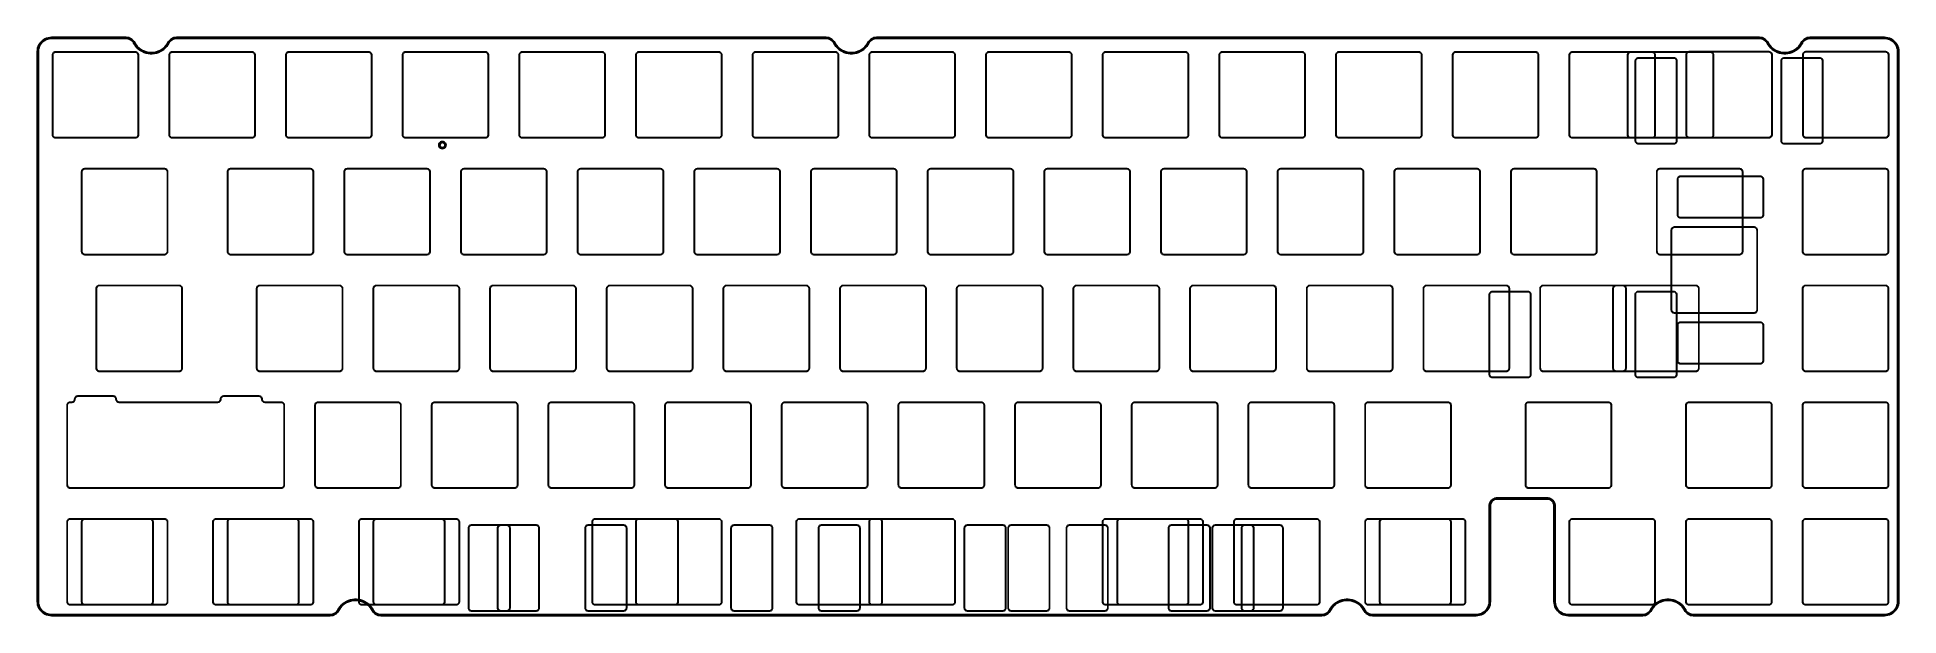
# Model space of a CAD drawing. Extents: x 2.3 to 14.3, y -7 to -3.3.
import ezdxf

# ---------------------------------------------------------------- set-up
doc = ezdxf.new("R2010")
doc.units = 0
doc.header["$MEASUREMENT"] = 0
doc.layers.add('BLACK', color=7, linetype='CONTINUOUS')

msp = doc.modelspace()

# ---------------------------------------------------------------- linework, layer by layer
at = {"layer": 'BLACK', "linetype": 'CONTINUOUS'}
for p, q in [((2.34709, -3.35625), (2.35042, -3.34558)), ((2.35042, -3.34558), (2.355, -3.33539)), ((2.355, -3.33539), (2.36078, -3.32583)), ((2.35959, -3.34359), (2.35596, -3.35316)), ((2.36435, -3.33452), (2.35959, -3.34359)), ((2.36078, -3.32583), (2.36767, -3.31704)), ((2.37017, -3.32609), (2.36435, -3.33452)), ((2.36767, -3.31704), (2.37557, -3.30914)), ((2.37696, -3.31843), (2.37017, -3.32609)), ((2.37557, -3.30914), (2.38437, -3.30225)), ((2.38463, -3.31163), (2.37696, -3.31843)), ((2.38437, -3.30225), (2.39393, -3.29647)), ((2.39305, -3.30582), (2.38463, -3.31163)), ((2.40212, -3.30106), (2.39305, -3.30582)), ((2.39393, -3.29647), (2.40412, -3.29188)), ((2.4117, -3.29743), (2.40212, -3.30106)), ((2.40412, -3.29188), (2.41478, -3.28856)), ((2.42164, -3.29498), (2.4117, -3.29743)), ((2.41478, -3.28856), (2.42577, -3.28654)), ((2.4318, -3.29374), (2.42164, -3.29498)), ((2.42577, -3.28654), (2.43693, -3.28587)), ((2.43692, -3.29374), (2.4318, -3.29374)), ((2.91535, -3.29374), (2.43692, -3.29374)), ((2.43692, -3.29374), (2.43692, -3.29374)), ((2.43692, -3.29374), (2.43692, -3.29374)), ((2.43692, -3.29374), (2.43692, -3.29374)), ((2.43693, -3.28587), (2.91535, -3.28587)), ((2.43693, -3.28587), (2.43693, -3.28587)), ((2.91535, -3.28587), (2.9239, -3.28645)), ((2.91965, -3.29374), (2.91535, -3.29374)), ((2.91535, -3.29374), (2.91535, -3.29374)), ((2.91535, -3.29374), (2.91535, -3.29374)), ((2.92814, -3.29508), (2.91965, -3.29374)), ((2.9239, -3.28645), (2.9323, -3.28819)), ((2.93633, -3.29771), (2.92814, -3.29508)), ((2.9323, -3.28819), (2.94039, -3.29106)), ((2.94401, -3.30159), (2.93633, -3.29771)), ((2.94039, -3.29106), (2.94801, -3.295)), ((2.951, -3.3066), (2.94401, -3.30159)), ((2.94801, -3.295), (2.95502, -3.29993)), ((2.95712, -3.31265), (2.951, -3.3066)), ((2.95502, -3.29993), (2.9613, -3.30578)), ((2.96223, -3.31956), (2.95712, -3.31265)), ((2.9613, -3.30578), (2.96673, -3.31242)), ((2.96422, -3.32338), (2.96223, -3.31956)), ((2.97096, -3.33482), (2.96422, -3.32338)), ((2.96422, -3.32338), (2.96422, -3.32338)), ((2.96422, -3.32338), (2.96422, -3.32338)), ((2.96422, -3.32338), (2.96422, -3.32338)), ((2.96422, -3.32338), (2.96422, -3.32338)), ((2.96673, -3.31242), (2.97119, -3.31973)), ((2.97885, -3.3455), (2.97096, -3.33482)), ((2.97119, -3.31973), (2.9712, -3.31974)), ((2.9712, -3.31974), (2.9712, -3.31974)), ((2.9712, -3.31974), (2.97423, -3.32554)), ((2.97423, -3.32554), (2.98152, -3.33643)), ((2.98781, -3.3553), (2.97885, -3.3455)), ((2.98152, -3.33643), (2.98995, -3.34647)), ((2.98995, -3.34647), (2.99942, -3.35552)), ((3.15593, -3.35552), (3.1654, -3.34647)), ((3.1654, -3.34647), (3.17383, -3.33643)), ((3.17649, -3.3455), (3.16754, -3.3553)), ((3.17383, -3.33643), (3.18111, -3.32554)), ((3.18439, -3.33482), (3.17649, -3.3455)), ((3.18111, -3.32554), (3.18415, -3.31974)), ((3.18415, -3.31974), (3.18862, -3.31242)), ((3.18415, -3.31974), (3.18415, -3.31974)), ((3.18415, -3.31974), (3.18415, -3.31974)), ((3.19113, -3.32338), (3.18439, -3.33482)), ((3.18862, -3.31242), (3.19405, -3.30578)), ((3.19311, -3.31956), (3.19113, -3.32338)), ((3.19113, -3.32338), (3.19113, -3.32338)), ((3.19113, -3.32338), (3.19113, -3.32338)), ((3.19113, -3.32338), (3.19113, -3.32338)), ((3.19823, -3.31264), (3.19311, -3.31956)), ((3.19405, -3.30578), (3.20033, -3.29993)), ((3.20435, -3.3066), (3.19823, -3.31264)), ((3.20033, -3.29993), (3.20734, -3.295)), ((3.21133, -3.30159), (3.20435, -3.3066)), ((3.20734, -3.295), (3.21496, -3.29106)), ((3.21901, -3.29771), (3.21133, -3.30159)), ((3.21496, -3.29106), (3.22304, -3.2882)), ((3.2272, -3.29508), (3.21901, -3.29771)), ((3.22304, -3.2882), (3.23144, -3.28645)), ((3.2357, -3.29374), (3.2272, -3.29508)), ((3.23144, -3.28645), (3.23999, -3.28587)), ((3.24, -3.29375), (3.2357, -3.29374)), ((3.23999, -3.28587), (3.24, -3.28587)), ((3.24, -3.28587), (7.41535, -3.28587)), ((7.41535, -3.29374), (3.24, -3.29374)), ((3.24, -3.29374), (3.24, -3.29374)), ((3.24, -3.29374), (3.24, -3.29374)), ((3.24, -3.29374), (3.24, -3.29375)), ((7.41535, -3.28587), (7.4239, -3.28645)), ((7.41965, -3.29374), (7.41535, -3.29374)), ((7.41535, -3.29374), (7.41535, -3.29374)), ((7.41535, -3.29374), (7.41535, -3.29374)), ((7.42814, -3.29508), (7.41965, -3.29374)), ((7.4239, -3.28645), (7.4323, -3.28819)), ((7.43633, -3.29771), (7.42814, -3.29508)), ((7.4323, -3.28819), (7.44039, -3.29106)), ((7.44401, -3.30159), (7.43633, -3.29771)), ((7.44039, -3.29106), (7.44801, -3.295)), ((7.451, -3.3066), (7.44401, -3.30159)), ((7.44801, -3.295), (7.45502, -3.29993)), ((7.45712, -3.31265), (7.451, -3.3066)), ((7.45502, -3.29993), (7.4613, -3.30578)), ((7.46223, -3.31956), (7.45712, -3.31265)), ((7.4613, -3.30578), (7.46673, -3.31242)), ((7.46422, -3.32338), (7.46223, -3.31956)), ((7.47096, -3.33482), (7.46422, -3.32338)), ((7.46422, -3.32338), (7.46422, -3.32338)), ((7.46422, -3.32338), (7.46422, -3.32338)), ((7.46422, -3.32338), (7.46422, -3.32338)), ((7.46422, -3.32338), (7.46422, -3.32338)), ((7.46673, -3.31242), (7.47119, -3.31973)), ((7.47885, -3.3455), (7.47096, -3.33482)), ((7.47119, -3.31973), (7.4712, -3.31974)), ((7.4712, -3.31974), (7.4712, -3.31974)), ((7.4712, -3.31974), (7.47423, -3.32554)), ((7.47423, -3.32554), (7.48152, -3.33643)), ((7.48781, -3.3553), (7.47885, -3.3455)), ((7.48152, -3.33643), (7.48995, -3.34647)), ((7.48995, -3.34647), (7.49942, -3.35552)), ((7.65593, -3.35552), (7.6654, -3.34647)), ((7.6654, -3.34647), (7.67383, -3.33643)), ((7.67649, -3.3455), (7.66754, -3.3553)), ((7.67383, -3.33643), (7.68111, -3.32554)), ((7.68439, -3.33482), (7.67649, -3.3455)), ((7.68111, -3.32554), (7.68415, -3.31974)), ((7.68415, -3.31974), (7.68862, -3.31242)), ((7.68415, -3.31974), (7.68415, -3.31974)), ((7.69113, -3.32338), (7.68439, -3.33482)), ((7.68862, -3.31242), (7.69405, -3.30578)), ((7.69311, -3.31956), (7.69113, -3.32338)), ((7.69113, -3.32338), (7.69113, -3.32338)), ((7.69113, -3.32338), (7.69113, -3.32338)), ((7.69113, -3.32338), (7.69113, -3.32338)), ((7.69823, -3.31264), (7.69311, -3.31956)), ((7.69405, -3.30578), (7.70033, -3.29993)), ((7.70435, -3.3066), (7.69823, -3.31264)), ((7.70033, -3.29993), (7.70734, -3.295)), ((7.71133, -3.30159), (7.70435, -3.3066)), ((7.70734, -3.295), (7.71496, -3.29106)), ((7.71901, -3.29771), (7.71133, -3.30159)), ((7.71496, -3.29106), (7.72304, -3.2882)), ((7.7272, -3.29508), (7.71901, -3.29771)), ((7.72304, -3.2882), (7.73144, -3.28645)), ((7.7357, -3.29374), (7.7272, -3.29508)), ((7.73144, -3.28645), (7.73999, -3.28587)), ((7.74, -3.29375), (7.7357, -3.29374)), ((7.73999, -3.28587), (7.74, -3.28587)), ((7.74, -3.28587), (13.4153, -3.28587)), ((13.4153, -3.29374), (7.74, -3.29374)), ((7.74, -3.29374), (7.74, -3.29374)), ((7.74, -3.29374), (7.74, -3.29374)), ((7.74, -3.29374), (7.74, -3.29375)), ((13.4153, -3.28587), (13.4239, -3.28645)), ((13.4153, -3.29374), (13.4153, -3.29374)), ((13.4153, -3.29374), (13.4153, -3.29374)), ((13.4196, -3.29374), (13.4153, -3.29374)), ((13.4281, -3.29508), (13.4196, -3.29374)), ((13.4239, -3.28645), (13.4323, -3.28819)), ((13.4363, -3.29771), (13.4281, -3.29508)), ((13.4323, -3.28819), (13.4404, -3.29106)), ((13.444, -3.30159), (13.4363, -3.29771)), ((13.4404, -3.29106), (13.448, -3.295)), ((13.451, -3.3066), (13.444, -3.30159)), ((13.448, -3.295), (13.455, -3.29993)), ((13.4571, -3.31265), (13.451, -3.3066)), ((13.455, -3.29993), (13.4613, -3.30578)), ((13.4622, -3.31956), (13.4571, -3.31265)), ((13.4613, -3.30578), (13.4667, -3.31242)), ((13.4642, -3.32338), (13.4622, -3.31956)), ((13.471, -3.33482), (13.4642, -3.32338)), ((13.4642, -3.32338), (13.4642, -3.32338)), ((13.4642, -3.32338), (13.4642, -3.32338)), ((13.4642, -3.32338), (13.4642, -3.32338)), ((13.4642, -3.32338), (13.4642, -3.32338)), ((13.4667, -3.31242), (13.4712, -3.31973)), ((13.4789, -3.3455), (13.471, -3.33482)), ((13.4712, -3.31973), (13.4712, -3.31974)), ((13.4712, -3.31974), (13.4712, -3.31974)), ((13.4712, -3.31974), (13.4742, -3.32554)), ((13.4742, -3.32554), (13.4815, -3.33643)), ((13.4878, -3.3553), (13.4789, -3.3455)), ((13.4815, -3.33643), (13.4899, -3.34647)), ((13.4899, -3.34647), (13.4994, -3.35552)), ((13.6559, -3.35552), (13.6654, -3.34647)), ((13.6654, -3.34647), (13.6738, -3.33643)), ((13.6765, -3.3455), (13.6675, -3.3553)), ((13.6738, -3.33643), (13.6811, -3.32554)), ((13.6844, -3.33482), (13.6765, -3.3455)), ((13.6811, -3.32554), (13.6841, -3.31974)), ((13.6841, -3.31974), (13.6886, -3.31242)), ((13.6841, -3.31974), (13.6841, -3.31974)), ((13.6911, -3.32338), (13.6844, -3.33482)), ((13.6886, -3.31242), (13.694, -3.30578)), ((13.6931, -3.31956), (13.6911, -3.32338)), ((13.6911, -3.32338), (13.6911, -3.32338)), ((13.6911, -3.32338), (13.6911, -3.32338)), ((13.6911, -3.32338), (13.6911, -3.32338)), ((13.6982, -3.31264), (13.6931, -3.31956)), ((13.694, -3.30578), (13.7003, -3.29993)), ((13.7043, -3.3066), (13.6982, -3.31264)), ((13.7003, -3.29993), (13.7073, -3.295)), ((13.7113, -3.30159), (13.7043, -3.3066)), ((13.7073, -3.295), (13.715, -3.29106)), ((13.719, -3.29771), (13.7113, -3.30159)), ((13.715, -3.29106), (13.723, -3.2882)), ((13.7272, -3.29508), (13.719, -3.29771)), ((13.723, -3.2882), (13.7314, -3.28645)), ((13.7357, -3.29374), (13.7272, -3.29508)), ((13.7314, -3.28645), (13.74, -3.28587)), ((13.74, -3.29375), (13.7357, -3.29374)), ((13.74, -3.28587), (13.74, -3.28587)), ((13.74, -3.28587), (14.2184, -3.28587)), ((14.2184, -3.29374), (13.74, -3.29374)), ((13.74, -3.29374), (13.74, -3.29374)), ((13.74, -3.29374), (13.74, -3.29374)), ((13.74, -3.29374), (13.74, -3.29375)), ((14.2184, -3.28587), (14.2296, -3.28654)), ((14.2235, -3.29374), (14.2184, -3.29374)), ((14.2337, -3.29498), (14.2235, -3.29374)), ((14.2296, -3.28654), (14.2406, -3.28856)), ((14.2436, -3.29743), (14.2337, -3.29498)), ((14.2406, -3.28856), (14.2512, -3.29188)), ((14.2532, -3.30106), (14.2436, -3.29743)), ((14.2512, -3.29188), (14.2614, -3.29647)), ((14.2623, -3.30582), (14.2532, -3.30106)), ((14.2614, -3.29647), (14.271, -3.30225)), ((14.2707, -3.31164), (14.2623, -3.30582)), ((14.2784, -3.31843), (14.2707, -3.31164)), ((14.271, -3.30225), (14.2798, -3.30914)), ((14.2852, -3.32609), (14.2784, -3.31843)), ((14.2798, -3.30914), (14.2877, -3.31704)), ((14.291, -3.33452), (14.2852, -3.32609)), ((14.2877, -3.31704), (14.2946, -3.32583)), ((14.2958, -3.34359), (14.291, -3.33452)), ((14.2946, -3.32583), (14.3003, -3.33539)), ((14.2994, -3.35316), (14.2958, -3.34359)), ((14.3003, -3.33539), (14.3049, -3.34558)), ((14.3049, -3.34558), (14.3083, -3.35625)), ((2.34441, -3.37839), (2.34508, -3.36724)), ((2.34441, -6.90989), (2.34441, -3.37839)), ((2.34441, -3.37839), (2.34441, -3.37839)), ((2.34508, -3.36724), (2.34709, -3.35625)), ((2.35351, -3.3631), (2.35228, -3.37327)), ((2.35228, -3.37327), (2.35228, -3.37839)), ((2.35228, -3.37839), (2.35228, -3.37839)), ((2.35228, -3.37839), (2.35228, -3.37839)), ((2.35228, -3.37839), (2.35228, -6.90989)), ((2.35596, -3.35316), (2.35351, -3.3631)), ((2.44218, -3.40034), (2.44269, -3.39575)), ((2.44218, -3.91216), (2.44218, -3.40034)), ((2.44218, -3.40034), (2.44218, -3.40034)), ((2.44218, -3.40034), (2.44218, -3.40034)), ((2.44269, -3.39575), (2.44422, -3.39138)), ((2.44542, -3.39313), (2.44414, -3.39788)), ((2.44414, -3.39788), (2.44414, -3.40034)), ((2.44414, -3.40034), (2.44414, -3.91178)), ((2.44422, -3.39138), (2.44669, -3.38746)), ((2.44788, -3.38886), (2.44542, -3.39313)), ((2.44669, -3.38746), (2.44996, -3.38419)), ((2.45136, -3.38538), (2.44788, -3.38886)), ((2.44996, -3.38419), (2.45388, -3.38172)), ((2.45563, -3.38292), (2.45136, -3.38538)), ((2.45388, -3.38172), (2.45825, -3.38019)), ((2.46038, -3.38164), (2.45563, -3.38292)), ((2.45825, -3.38019), (2.46284, -3.37968)), ((2.46284, -3.38164), (2.46038, -3.38164)), ((2.46284, -3.37968), (2.46284, -3.37968)), ((2.46284, -3.37968), (2.97466, -3.37968)), ((2.97466, -3.38164), (2.46284, -3.38164)), ((2.97466, -3.37968), (2.97466, -3.37968)), ((2.97466, -3.37968), (2.97925, -3.38019)), ((2.97712, -3.38164), (2.97466, -3.38164)), ((2.98187, -3.38292), (2.97712, -3.38164)), ((2.97925, -3.38019), (2.98362, -3.38172)), ((2.98614, -3.38538), (2.98187, -3.38292)), ((2.98362, -3.38172), (2.98754, -3.38419)), ((2.98962, -3.38886), (2.98614, -3.38538)), ((2.98754, -3.38419), (2.99081, -3.38746)), ((2.99773, -3.36412), (2.98781, -3.3553)), ((2.99208, -3.39313), (2.98962, -3.38886)), ((2.99081, -3.38746), (2.99328, -3.39138)), ((2.99336, -3.39788), (2.99208, -3.39313)), ((2.99328, -3.39138), (2.99481, -3.39575)), ((2.99336, -3.40034), (2.99336, -3.39788)), ((2.99336, -3.91216), (2.99336, -3.40034)), ((2.99336, -3.40034), (2.99336, -3.40034)), ((2.99481, -3.39575), (2.99532, -3.40034)), ((2.99532, -3.40034), (2.99532, -3.40034)), ((2.99532, -3.40034), (2.99532, -3.40034)), ((2.99532, -3.40034), (2.99532, -3.91216)), ((3.00852, -3.37187), (2.99773, -3.36412)), ((2.99942, -3.35552), (3.00981, -3.3635)), ((3.02004, -3.37846), (3.00852, -3.37187)), ((3.00981, -3.3635), (3.02102, -3.37029)), ((3.03219, -3.38381), (3.02004, -3.37846)), ((3.02102, -3.37029), (3.0329, -3.37582)), ((3.04483, -3.38788), (3.03219, -3.38381)), ((3.0329, -3.37582), (3.0453, -3.38003)), ((3.05783, -3.39062), (3.04483, -3.38788)), ((3.0453, -3.38003), (3.0581, -3.38287)), ((3.07103, -3.392), (3.05783, -3.39062)), ((3.0581, -3.38287), (3.07112, -3.38429)), ((3.08431, -3.392), (3.07103, -3.392)), ((3.07112, -3.38429), (3.08422, -3.38429)), ((3.08422, -3.38429), (3.09725, -3.38287)), ((3.09752, -3.39062), (3.08431, -3.392)), ((3.09725, -3.38287), (3.11004, -3.38003)), ((3.11051, -3.38788), (3.09752, -3.39062)), ((3.11004, -3.38003), (3.12245, -3.37582)), ((3.12315, -3.38381), (3.11051, -3.38788)), ((3.12245, -3.37582), (3.13433, -3.37029)), ((3.1353, -3.37846), (3.12315, -3.38381)), ((3.13433, -3.37029), (3.14553, -3.3635)), ((3.14683, -3.37187), (3.1353, -3.37846)), ((3.14553, -3.3635), (3.15593, -3.35552)), ((3.15761, -3.36412), (3.14683, -3.37187)), ((3.16754, -3.3553), (3.15761, -3.36412)), ((3.19218, -3.40034), (3.19269, -3.39575)), ((3.19218, -3.91216), (3.19218, -3.40034)), ((3.19218, -3.40034), (3.19218, -3.40034)), ((3.19218, -3.40034), (3.19218, -3.40034)), ((3.19269, -3.39575), (3.19422, -3.39138)), ((3.19542, -3.39313), (3.19414, -3.39788)), ((3.19414, -3.39788), (3.19414, -3.40034)), ((3.19414, -3.40034), (3.19414, -3.91178)), ((3.19422, -3.39138), (3.19669, -3.38746)), ((3.19788, -3.38886), (3.19542, -3.39313)), ((3.19669, -3.38746), (3.19996, -3.38419)), ((3.20136, -3.38538), (3.19788, -3.38886)), ((3.19996, -3.38419), (3.20388, -3.38172)), ((3.20563, -3.38292), (3.20136, -3.38538)), ((3.20388, -3.38172), (3.20825, -3.38019)), ((3.21038, -3.38164), (3.20563, -3.38292)), ((3.20825, -3.38019), (3.21284, -3.37968)), ((3.21284, -3.38164), (3.21038, -3.38164)), ((3.21284, -3.37968), (3.21284, -3.37968)), ((3.21284, -3.37968), (3.72466, -3.37968)), ((3.72466, -3.38164), (3.21284, -3.38164)), ((3.72466, -3.37968), (3.72466, -3.37968)), ((3.72466, -3.37968), (3.72925, -3.38019)), ((3.72712, -3.38164), (3.72466, -3.38164)), ((3.73187, -3.38292), (3.72712, -3.38164)), ((3.72925, -3.38019), (3.73362, -3.38172)), ((3.73614, -3.38538), (3.73187, -3.38292)), ((3.73362, -3.38172), (3.73754, -3.38419)), ((3.73962, -3.38886), (3.73614, -3.38538)), ((3.73754, -3.38419), (3.74081, -3.38746)), ((3.74208, -3.39313), (3.73962, -3.38886)), ((3.74081, -3.38746), (3.74328, -3.39138)), ((3.74336, -3.39788), (3.74208, -3.39313)), ((3.74328, -3.39138), (3.74481, -3.39575)), ((3.74336, -3.40034), (3.74336, -3.39788)), ((3.74336, -3.91216), (3.74336, -3.40034)), ((3.74336, -3.40034), (3.74336, -3.40034)), ((3.74481, -3.39575), (3.74532, -3.40034)), ((3.74532, -3.40034), (3.74532, -3.40034)), ((3.74532, -3.40034), (3.74532, -3.40034)), ((3.74532, -3.40034), (3.74532, -3.91216)), ((3.94218, -3.40034), (3.94269, -3.39575)), ((3.94218, -3.91216), (3.94218, -3.40034)), ((3.94218, -3.40034), (3.94218, -3.40034)), ((3.94218, -3.40034), (3.94218, -3.40034)), ((3.94269, -3.39575), (3.94422, -3.39138)), ((3.94542, -3.39313), (3.94414, -3.39788)), ((3.94414, -3.39788), (3.94414, -3.40034)), ((3.94414, -3.40034), (3.94414, -3.91178)), ((3.94422, -3.39138), (3.94669, -3.38746)), ((3.94788, -3.38886), (3.94542, -3.39313)), ((3.94669, -3.38746), (3.94996, -3.38419)), ((3.95136, -3.38538), (3.94788, -3.38886)), ((3.94996, -3.38419), (3.95388, -3.38172)), ((3.95563, -3.38292), (3.95136, -3.38538)), ((3.95388, -3.38172), (3.95825, -3.38019)), ((3.96038, -3.38164), (3.95563, -3.38292)), ((3.95825, -3.38019), (3.96284, -3.37968)), ((3.96284, -3.38164), (3.96038, -3.38164)), ((3.96284, -3.37968), (3.96284, -3.37968)), ((3.96284, -3.37968), (4.47466, -3.37968)), ((4.47466, -3.38164), (3.96284, -3.38164)), ((4.47466, -3.37968), (4.47466, -3.37968)), ((4.47466, -3.37968), (4.47925, -3.38019)), ((4.47712, -3.38164), (4.47466, -3.38164)), ((4.48187, -3.38292), (4.47712, -3.38164)), ((4.47925, -3.38019), (4.48362, -3.38172)), ((4.48614, -3.38538), (4.48187, -3.38292)), ((4.48362, -3.38172), (4.48754, -3.38419)), ((4.48962, -3.38886), (4.48614, -3.38538)), ((4.48754, -3.38419), (4.49081, -3.38746)), ((4.49208, -3.39313), (4.48962, -3.38886)), ((4.49081, -3.38746), (4.49328, -3.39138)), ((4.49336, -3.39788), (4.49208, -3.39313)), ((4.49328, -3.39138), (4.49481, -3.39575)), ((4.49336, -3.40034), (4.49336, -3.39788)), ((4.49336, -3.91216), (4.49336, -3.40034)), ((4.49336, -3.40034), (4.49336, -3.40034)), ((4.49481, -3.39575), (4.49532, -3.40034)), ((4.49532, -3.40034), (4.49532, -3.40034)), ((4.49532, -3.40034), (4.49532, -3.40034)), ((4.49532, -3.40034), (4.49532, -3.91216)), ((4.69218, -3.40034), (4.69269, -3.39575)), ((4.69218, -3.91216), (4.69218, -3.40034)), ((4.69218, -3.40034), (4.69218, -3.40034)), ((4.69218, -3.40034), (4.69218, -3.40034)), ((4.69269, -3.39575), (4.69422, -3.39138)), ((4.69542, -3.39313), (4.69414, -3.39788)), ((4.69414, -3.39788), (4.69414, -3.40034)), ((4.69414, -3.40034), (4.69414, -3.91178)), ((4.69422, -3.39138), (4.69669, -3.38746)), ((4.69788, -3.38886), (4.69542, -3.39313)), ((4.69669, -3.38746), (4.69996, -3.38419)), ((4.70136, -3.38538), (4.69788, -3.38886)), ((4.69996, -3.38419), (4.70388, -3.38172)), ((4.70563, -3.38292), (4.70136, -3.38538)), ((4.70388, -3.38172), (4.70825, -3.38019)), ((4.71038, -3.38164), (4.70563, -3.38292)), ((4.70825, -3.38019), (4.71284, -3.37968)), ((4.71284, -3.38164), (4.71038, -3.38164)), ((4.71284, -3.37968), (4.71284, -3.37968)), ((4.71284, -3.37968), (5.22466, -3.37968)), ((5.22466, -3.38164), (4.71284, -3.38164)), ((5.22466, -3.37968), (5.22466, -3.37968)), ((5.22466, -3.37968), (5.22925, -3.38019)), ((5.22712, -3.38164), (5.22466, -3.38164)), ((5.23187, -3.38292), (5.22712, -3.38164)), ((5.22925, -3.38019), (5.23362, -3.38172)), ((5.23614, -3.38538), (5.23187, -3.38292)), ((5.23362, -3.38172), (5.23754, -3.38419)), ((5.23962, -3.38886), (5.23614, -3.38538)), ((5.23754, -3.38419), (5.24081, -3.38746)), ((5.24208, -3.39313), (5.23962, -3.38886)), ((5.24081, -3.38746), (5.24328, -3.39138)), ((5.24336, -3.39788), (5.24208, -3.39313)), ((5.24328, -3.39138), (5.24481, -3.39575)), ((5.24336, -3.40034), (5.24336, -3.39788)), ((5.24336, -3.91216), (5.24336, -3.40034)), ((5.24336, -3.40034), (5.24336, -3.40034)), ((5.24481, -3.39575), (5.24532, -3.40034)), ((5.24532, -3.40034), (5.24532, -3.40034)), ((5.24532, -3.40034), (5.24532, -3.40034)), ((5.24532, -3.40034), (5.24532, -3.91216)), ((5.44218, -3.40034), (5.44269, -3.39575)), ((5.44218, -3.91216), (5.44218, -3.40034)), ((5.44218, -3.40034), (5.44218, -3.40034)), ((5.44218, -3.40034), (5.44218, -3.40034)), ((5.44269, -3.39575), (5.44422, -3.39138)), ((5.44542, -3.39313), (5.44414, -3.39788)), ((5.44414, -3.39788), (5.44414, -3.40034)), ((5.44414, -3.40034), (5.44414, -3.91178)), ((5.44422, -3.39138), (5.44669, -3.38746)), ((5.44788, -3.38886), (5.44542, -3.39313)), ((5.44669, -3.38746), (5.44996, -3.38419)), ((5.45136, -3.38538), (5.44788, -3.38886)), ((5.44996, -3.38419), (5.45388, -3.38172)), ((5.45563, -3.38292), (5.45136, -3.38538)), ((5.45388, -3.38172), (5.45825, -3.38019)), ((5.46038, -3.38164), (5.45563, -3.38292)), ((5.45825, -3.38019), (5.46284, -3.37968)), ((5.46284, -3.38164), (5.46038, -3.38164)), ((5.46284, -3.37968), (5.46284, -3.37968)), ((5.46284, -3.37968), (5.97466, -3.37968)), ((5.97466, -3.38164), (5.46284, -3.38164)), ((5.97466, -3.37968), (5.97466, -3.37968)), ((5.97466, -3.37968), (5.97925, -3.38019)), ((5.97712, -3.38164), (5.97466, -3.38164)), ((5.98187, -3.38292), (5.97712, -3.38164)), ((5.97925, -3.38019), (5.98362, -3.38172)), ((5.98614, -3.38538), (5.98187, -3.38292)), ((5.98362, -3.38172), (5.98754, -3.38419)), ((5.98962, -3.38886), (5.98614, -3.38538)), ((5.98754, -3.38419), (5.99081, -3.38746)), ((5.99208, -3.39313), (5.98962, -3.38886)), ((5.99081, -3.38746), (5.99328, -3.39138)), ((5.99336, -3.39788), (5.99208, -3.39313)), ((5.99328, -3.39138), (5.99481, -3.39575)), ((5.99336, -3.40034), (5.99336, -3.39788)), ((5.99336, -3.91216), (5.99336, -3.40034)), ((5.99336, -3.40034), (5.99336, -3.40034)), ((5.99481, -3.39575), (5.99532, -3.40034)), ((5.99532, -3.40034), (5.99532, -3.40034)), ((5.99532, -3.40034), (5.99532, -3.40034)), ((5.99532, -3.40034), (5.99532, -3.91216)), ((6.19218, -3.40034), (6.19269, -3.39575)), ((6.19218, -3.91216), (6.19218, -3.40034)), ((6.19218, -3.40034), (6.19218, -3.40034)), ((6.19218, -3.40034), (6.19218, -3.40034)), ((6.19269, -3.39575), (6.19422, -3.39138)), ((6.19542, -3.39313), (6.19414, -3.39788)), ((6.19414, -3.39788), (6.19414, -3.40034)), ((6.19414, -3.40034), (6.19414, -3.91178)), ((6.19422, -3.39138), (6.19669, -3.38746)), ((6.19788, -3.38886), (6.19542, -3.39313)), ((6.19669, -3.38746), (6.19996, -3.38419)), ((6.20136, -3.38538), (6.19788, -3.38886)), ((6.19996, -3.38419), (6.20388, -3.38172)), ((6.20563, -3.38292), (6.20136, -3.38538)), ((6.20388, -3.38172), (6.20825, -3.38019)), ((6.21038, -3.38164), (6.20563, -3.38292)), ((6.20825, -3.38019), (6.21284, -3.37968)), ((6.21284, -3.38164), (6.21038, -3.38164)), ((6.21284, -3.37968), (6.21284, -3.37968)), ((6.21284, -3.37968), (6.72466, -3.37968)), ((6.72466, -3.38164), (6.21284, -3.38164)), ((6.72466, -3.37968), (6.72466, -3.37968)), ((6.72466, -3.37968), (6.72925, -3.38019)), ((6.72712, -3.38164), (6.72466, -3.38164)), ((6.73187, -3.38292), (6.72712, -3.38164)), ((6.72925, -3.38019), (6.73362, -3.38172)), ((6.73614, -3.38538), (6.73187, -3.38292)), ((6.73362, -3.38172), (6.73754, -3.38419)), ((6.73962, -3.38886), (6.73614, -3.38538)), ((6.73754, -3.38419), (6.74081, -3.38746)), ((6.74208, -3.39313), (6.73962, -3.38886)), ((6.74081, -3.38746), (6.74328, -3.39138)), ((6.74336, -3.39788), (6.74208, -3.39313)), ((6.74328, -3.39138), (6.74481, -3.39575)), ((6.74336, -3.40034), (6.74336, -3.39788)), ((6.74336, -3.91216), (6.74336, -3.40034)), ((6.74336, -3.40034), (6.74336, -3.40034)), ((6.74481, -3.39575), (6.74532, -3.40034)), ((6.74532, -3.40034), (6.74532, -3.40034)), ((6.74532, -3.40034), (6.74532, -3.40034)), ((6.74532, -3.40034), (6.74532, -3.91216)), ((6.94218, -3.40034), (6.94269, -3.39575)), ((6.94218, -3.91216), (6.94218, -3.40034)), ((6.94218, -3.40034), (6.94218, -3.40034)), ((6.94218, -3.40034), (6.94218, -3.40034)), ((6.94269, -3.39575), (6.94422, -3.39138)), ((6.94542, -3.39313), (6.94414, -3.39788)), ((6.94414, -3.39788), (6.94414, -3.40034)), ((6.94414, -3.40034), (6.94414, -3.91178)), ((6.94422, -3.39138), (6.94669, -3.38746)), ((6.94788, -3.38886), (6.94542, -3.39313)), ((6.94669, -3.38746), (6.94996, -3.38419)), ((6.95136, -3.38538), (6.94788, -3.38886)), ((6.94996, -3.38419), (6.95388, -3.38172)), ((6.95563, -3.38292), (6.95136, -3.38538)), ((6.95388, -3.38172), (6.95825, -3.38019)), ((6.96038, -3.38164), (6.95563, -3.38292)), ((6.95825, -3.38019), (6.96284, -3.37968)), ((6.96284, -3.38164), (6.96038, -3.38164)), ((6.96284, -3.37968), (6.96284, -3.37968)), ((6.96284, -3.37968), (7.47466, -3.37968)), ((7.47466, -3.38164), (6.96284, -3.38164)), ((7.47466, -3.37968), (7.47466, -3.37968)), ((7.47466, -3.37968), (7.47925, -3.38019)), ((7.47712, -3.38164), (7.47466, -3.38164)), ((7.48187, -3.38292), (7.47712, -3.38164)), ((7.47925, -3.38019), (7.48362, -3.38172)), ((7.48614, -3.38538), (7.48187, -3.38292)), ((7.48362, -3.38172), (7.48754, -3.38419)), ((7.48962, -3.38886), (7.48614, -3.38538)), ((7.48754, -3.38419), (7.49081, -3.38746)), ((7.49773, -3.36412), (7.48781, -3.3553)), ((7.49208, -3.39313), (7.48962, -3.38886)), ((7.49081, -3.38746), (7.49328, -3.39138)), ((7.49336, -3.39788), (7.49208, -3.39313)), ((7.49328, -3.39138), (7.49481, -3.39575)), ((7.49336, -3.40034), (7.49336, -3.39788)), ((7.49336, -3.91216), (7.49336, -3.40034)), ((7.49336, -3.40034), (7.49336, -3.40034)), ((7.49481, -3.39575), (7.49532, -3.40034)), ((7.49532, -3.40034), (7.49532, -3.40034)), ((7.49532, -3.40034), (7.49532, -3.40034)), ((7.49532, -3.40034), (7.49532, -3.91216)), ((7.50852, -3.37187), (7.49773, -3.36412)), ((7.49942, -3.35552), (7.50981, -3.3635)), ((7.52004, -3.37846), (7.50852, -3.37187)), ((7.50981, -3.3635), (7.52102, -3.37029)), ((7.53219, -3.38381), (7.52004, -3.37846)), ((7.52102, -3.37029), (7.5329, -3.37582)), ((7.54483, -3.38788), (7.53219, -3.38381)), ((7.5329, -3.37582), (7.5453, -3.38003)), ((7.55783, -3.39062), (7.54483, -3.38788)), ((7.5453, -3.38003), (7.5581, -3.38287)), ((7.57103, -3.392), (7.55783, -3.39062)), ((7.5581, -3.38287), (7.57112, -3.38429)), ((7.58431, -3.392), (7.57103, -3.392)), ((7.57112, -3.38429), (7.58422, -3.38429)), ((7.58422, -3.38429), (7.59725, -3.38287)), ((7.59752, -3.39062), (7.58431, -3.392)), ((7.59725, -3.38287), (7.61004, -3.38003)), ((7.61051, -3.38788), (7.59752, -3.39062)), ((7.61004, -3.38003), (7.62245, -3.37582)), ((7.62315, -3.38381), (7.61051, -3.38788)), ((7.62245, -3.37582), (7.63433, -3.37029)), ((7.6353, -3.37846), (7.62315, -3.38381)), ((7.63433, -3.37029), (7.64553, -3.3635)), ((7.64683, -3.37187), (7.6353, -3.37846)), ((7.64553, -3.3635), (7.65593, -3.35552)), ((7.65761, -3.36412), (7.64683, -3.37187)), ((7.66754, -3.3553), (7.65761, -3.36412)), ((7.69218, -3.40034), (7.69269, -3.39575)), ((7.69218, -3.91216), (7.69218, -3.40034)), ((7.69218, -3.40034), (7.69218, -3.40034)), ((7.69218, -3.40034), (7.69218, -3.40034)), ((7.69269, -3.39575), (7.69422, -3.39138)), ((7.69542, -3.39313), (7.69414, -3.39788)), ((7.69414, -3.39788), (7.69414, -3.40034)), ((7.69414, -3.40034), (7.69414, -3.91178)), ((7.69422, -3.39138), (7.69669, -3.38746)), ((7.69788, -3.38886), (7.69542, -3.39313)), ((7.69669, -3.38746), (7.69996, -3.38419)), ((7.70136, -3.38538), (7.69788, -3.38886)), ((7.69996, -3.38419), (7.70388, -3.38172)), ((7.70563, -3.38292), (7.70136, -3.38538)), ((7.70388, -3.38172), (7.70825, -3.38019)), ((7.71038, -3.38164), (7.70563, -3.38292)), ((7.70825, -3.38019), (7.71284, -3.37968)), ((7.71284, -3.38164), (7.71038, -3.38164)), ((7.71284, -3.37968), (7.71284, -3.37968)), ((7.71284, -3.37968), (8.22466, -3.37968)), ((8.22466, -3.38164), (7.71284, -3.38164)), ((8.22466, -3.37968), (8.22466, -3.37968)), ((8.22466, -3.37968), (8.22925, -3.38019)), ((8.22712, -3.38164), (8.22466, -3.38164)), ((8.23187, -3.38292), (8.22712, -3.38164)), ((8.22925, -3.38019), (8.23362, -3.38172)), ((8.23614, -3.38538), (8.23187, -3.38292)), ((8.23362, -3.38172), (8.23754, -3.38419)), ((8.23962, -3.38886), (8.23614, -3.38538)), ((8.23754, -3.38419), (8.24081, -3.38746)), ((8.24208, -3.39313), (8.23962, -3.38886)), ((8.24081, -3.38746), (8.24328, -3.39138)), ((8.24336, -3.39788), (8.24208, -3.39313)), ((8.24328, -3.39138), (8.24481, -3.39575)), ((8.24336, -3.40034), (8.24336, -3.39788)), ((8.24336, -3.91216), (8.24336, -3.40034)), ((8.24336, -3.40034), (8.24336, -3.40034)), ((8.24481, -3.39575), (8.24532, -3.40034)), ((8.24532, -3.40034), (8.24532, -3.40034)), ((8.24532, -3.40034), (8.24532, -3.40034)), ((8.24532, -3.40034), (8.24532, -3.91216)), ((8.44218, -3.40034), (8.44269, -3.39575)), ((8.44218, -3.91216), (8.44218, -3.40034)), ((8.44218, -3.40034), (8.44218, -3.40034)), ((8.44218, -3.40034), (8.44218, -3.40034)), ((8.44269, -3.39575), (8.44422, -3.39138)), ((8.44542, -3.39313), (8.44414, -3.39788)), ((8.44414, -3.39788), (8.44414, -3.40034)), ((8.44414, -3.40034), (8.44414, -3.91178)), ((8.44422, -3.39138), (8.44669, -3.38746)), ((8.44788, -3.38886), (8.44542, -3.39313)), ((8.44669, -3.38746), (8.44996, -3.38419)), ((8.45136, -3.38538), (8.44788, -3.38886)), ((8.44996, -3.38419), (8.45388, -3.38172)), ((8.45563, -3.38292), (8.45136, -3.38538)), ((8.45388, -3.38172), (8.45825, -3.38019)), ((8.46038, -3.38164), (8.45563, -3.38292)), ((8.45825, -3.38019), (8.46284, -3.37968)), ((8.46284, -3.38164), (8.46038, -3.38164)), ((8.46284, -3.37968), (8.46284, -3.37968)), ((8.46284, -3.37968), (8.97466, -3.37968)), ((8.97466, -3.38164), (8.46284, -3.38164)), ((8.97466, -3.37968), (8.97466, -3.37968)), ((8.97466, -3.37968), (8.97925, -3.38019)), ((8.97712, -3.38164), (8.97466, -3.38164)), ((8.98187, -3.38292), (8.97712, -3.38164)), ((8.97925, -3.38019), (8.98362, -3.38172)), ((8.98614, -3.38538), (8.98187, -3.38292)), ((8.98362, -3.38172), (8.98754, -3.38419)), ((8.98962, -3.38886), (8.98614, -3.38538)), ((8.98754, -3.38419), (8.99081, -3.38746)), ((8.99208, -3.39313), (8.98962, -3.38886)), ((8.99081, -3.38746), (8.99328, -3.39138)), ((8.99336, -3.39788), (8.99208, -3.39313)), ((8.99328, -3.39138), (8.99481, -3.39575)), ((8.99336, -3.40034), (8.99336, -3.39788)), ((8.99336, -3.91216), (8.99336, -3.40034)), ((8.99336, -3.40034), (8.99336, -3.40034)), ((8.99481, -3.39575), (8.99532, -3.40034)), ((8.99532, -3.40034), (8.99532, -3.40034)), ((8.99532, -3.40034), (8.99532, -3.40034)), ((8.99532, -3.40034), (8.99532, -3.91216)), ((9.19218, -3.40034), (9.19269, -3.39575)), ((9.19218, -3.91216), (9.19218, -3.40034)), ((9.19218, -3.40034), (9.19218, -3.40034)), ((9.19218, -3.40034), (9.19218, -3.40034)), ((9.19269, -3.39575), (9.19422, -3.39138)), ((9.19542, -3.39313), (9.19414, -3.39788)), ((9.19414, -3.39788), (9.19414, -3.40034)), ((9.19414, -3.40034), (9.19414, -3.91178)), ((9.19422, -3.39138), (9.19669, -3.38746)), ((9.19788, -3.38886), (9.19542, -3.39313)), ((9.19669, -3.38746), (9.19996, -3.38419)), ((9.20136, -3.38538), (9.19788, -3.38886)), ((9.19996, -3.38419), (9.20388, -3.38172)), ((9.20563, -3.38292), (9.20136, -3.38538)), ((9.20388, -3.38172), (9.20825, -3.38019)), ((9.21038, -3.38164), (9.20563, -3.38292)), ((9.20825, -3.38019), (9.21284, -3.37968)), ((9.21284, -3.38164), (9.21038, -3.38164)), ((9.21284, -3.37968), (9.21284, -3.37968)), ((9.21284, -3.37968), (9.72466, -3.37968)), ((9.72466, -3.38164), (9.21284, -3.38164)), ((9.72466, -3.37968), (9.72466, -3.37968)), ((9.72466, -3.37968), (9.72925, -3.38019)), ((9.72712, -3.38164), (9.72466, -3.38164)), ((9.73187, -3.38292), (9.72712, -3.38164)), ((9.72925, -3.38019), (9.73362, -3.38172)), ((9.73614, -3.38538), (9.73187, -3.38292)), ((9.73362, -3.38172), (9.73754, -3.38419)), ((9.73962, -3.38886), (9.73614, -3.38538)), ((9.73754, -3.38419), (9.74081, -3.38746)), ((9.74208, -3.39313), (9.73962, -3.38886)), ((9.74081, -3.38746), (9.74328, -3.39138)), ((9.74336, -3.39788), (9.74208, -3.39313)), ((9.74328, -3.39138), (9.74481, -3.39575)), ((9.74336, -3.40034), (9.74336, -3.39788)), ((9.74336, -3.91216), (9.74336, -3.40034)), ((9.74336, -3.40034), (9.74336, -3.40034)), ((9.74481, -3.39575), (9.74532, -3.40034)), ((9.74532, -3.40034), (9.74532, -3.40034)), ((9.74532, -3.40034), (9.74532, -3.40034)), ((9.74532, -3.40034), (9.74532, -3.91216)), ((9.94218, -3.40034), (9.94269, -3.39575)), ((9.94218, -3.91216), (9.94218, -3.40034)), ((9.94218, -3.40034), (9.94218, -3.40034)), ((9.94218, -3.40034), (9.94218, -3.40034)), ((9.94269, -3.39575), (9.94422, -3.39138)), ((9.94542, -3.39313), (9.94414, -3.39788)), ((9.94414, -3.39788), (9.94414, -3.40034)), ((9.94414, -3.40034), (9.94414, -3.91178)), ((9.94422, -3.39138), (9.94669, -3.38746)), ((9.94788, -3.38886), (9.94542, -3.39313)), ((9.94669, -3.38746), (9.94996, -3.38419)), ((9.95136, -3.38538), (9.94788, -3.38886)), ((9.94996, -3.38419), (9.95388, -3.38172)), ((9.95563, -3.38292), (9.95136, -3.38538)), ((9.95388, -3.38172), (9.95825, -3.38019)), ((9.96038, -3.38164), (9.95563, -3.38292)), ((9.95825, -3.38019), (9.96284, -3.37968)), ((9.96284, -3.38164), (9.96038, -3.38164)), ((9.96284, -3.37968), (9.96284, -3.37968)), ((9.96284, -3.37968), (10.4747, -3.37968)), ((10.4747, -3.38164), (9.96284, -3.38164)), ((10.4747, -3.37968), (10.4747, -3.37968)), ((10.4747, -3.37968), (10.4793, -3.38019)), ((10.4771, -3.38164), (10.4747, -3.38164)), ((10.4819, -3.38292), (10.4771, -3.38164)), ((10.4793, -3.38019), (10.4836, -3.38172)), ((10.4861, -3.38538), (10.4819, -3.38292)), ((10.4836, -3.38172), (10.4875, -3.38419)), ((10.4896, -3.38886), (10.4861, -3.38538)), ((10.4875, -3.38419), (10.4908, -3.38746)), ((10.4921, -3.39313), (10.4896, -3.38886)), ((10.4908, -3.38746), (10.4933, -3.39138)), ((10.4934, -3.39788), (10.4921, -3.39313)), ((10.4933, -3.39138), (10.4948, -3.39575)), ((10.4934, -3.40034), (10.4934, -3.39788)), ((10.4934, -3.91216), (10.4934, -3.40034)), ((10.4934, -3.40034), (10.4934, -3.40034)), ((10.4948, -3.39575), (10.4953, -3.40034)), ((10.4953, -3.40034), (10.4953, -3.40034)), ((10.4953, -3.40034), (10.4953, -3.40034)), ((10.4953, -3.40034), (10.4953, -3.91216)), ((10.6922, -3.40034), (10.6927, -3.39575)), ((10.6922, -3.91216), (10.6922, -3.40034)), ((10.6922, -3.40034), (10.6922, -3.40034)), ((10.6922, -3.40034), (10.6922, -3.40034)), ((10.6927, -3.39575), (10.6942, -3.39138)), ((10.6954, -3.39313), (10.6941, -3.39788)), ((10.6941, -3.39788), (10.6941, -3.40034)), ((10.6941, -3.40034), (10.6941, -3.91178)), ((10.6942, -3.39138), (10.6967, -3.38746)), ((10.6979, -3.38886), (10.6954, -3.39313)), ((10.6967, -3.38746), (10.7, -3.38419)), ((10.7014, -3.38538), (10.6979, -3.38886)), ((10.7, -3.38419), (10.7039, -3.38172)), ((10.7056, -3.38292), (10.7014, -3.38538)), ((10.7039, -3.38172), (10.7082, -3.38019)), ((10.7104, -3.38164), (10.7056, -3.38292)), ((10.7082, -3.38019), (10.7128, -3.37968)), ((10.7128, -3.38164), (10.7104, -3.38164)), ((10.7128, -3.37968), (10.7128, -3.37968)), ((10.7128, -3.37968), (11.2247, -3.37968)), ((11.2247, -3.38164), (10.7128, -3.38164)), ((11.2247, -3.37968), (11.2247, -3.37968)), ((11.2247, -3.37968), (11.2293, -3.38019)), ((11.2271, -3.38164), (11.2247, -3.38164)), ((11.2319, -3.38292), (11.2271, -3.38164)), ((11.2293, -3.38019), (11.2336, -3.38172)), ((11.2361, -3.38538), (11.2319, -3.38292)), ((11.2336, -3.38172), (11.2375, -3.38419)), ((11.2396, -3.38886), (11.2361, -3.38538)), ((11.2375, -3.38419), (11.2408, -3.38746)), ((11.2421, -3.39313), (11.2396, -3.38886)), ((11.2408, -3.38746), (11.2433, -3.39138)), ((11.2434, -3.39788), (11.2421, -3.39313)), ((11.2433, -3.39138), (11.2448, -3.39575)), ((11.2434, -3.40034), (11.2434, -3.39788)), ((11.2434, -3.91216), (11.2434, -3.40034)), ((11.2434, -3.40034), (11.2434, -3.40034)), ((11.2448, -3.39575), (11.2453, -3.40034)), ((11.2453, -3.40034), (11.2453, -3.40034)), ((11.2453, -3.40034), (11.2453, -3.40034)), ((11.2453, -3.40034), (11.2453, -3.91216)), ((11.4422, -3.40034), (11.4427, -3.39575)), ((11.4422, -3.91216), (11.4422, -3.40034)), ((11.4422, -3.40034), (11.4422, -3.40034)), ((11.4422, -3.40034), (11.4422, -3.40034)), ((11.4427, -3.39575), (11.4442, -3.39138)), ((11.4454, -3.39313), (11.4441, -3.39788)), ((11.4441, -3.39788), (11.4441, -3.40034)), ((11.4441, -3.40034), (11.4441, -3.91178)), ((11.4442, -3.39138), (11.4467, -3.38746)), ((11.4479, -3.38886), (11.4454, -3.39313)), ((11.4467, -3.38746), (11.45, -3.38419)), ((11.4514, -3.38538), (11.4479, -3.38886)), ((11.45, -3.38419), (11.4539, -3.38172)), ((11.4556, -3.38292), (11.4514, -3.38538)), ((11.4539, -3.38172), (11.4582, -3.38019)), ((11.4604, -3.38164), (11.4556, -3.38292)), ((11.4582, -3.38019), (11.4628, -3.37968)), ((11.4628, -3.38164), (11.4604, -3.38164)), ((11.4628, -3.37968), (11.4628, -3.37968)), ((11.4628, -3.37968), (11.9747, -3.37968)), ((11.9747, -3.38164), (11.4628, -3.38164)), ((11.9747, -3.37968), (11.9747, -3.37968)), ((11.9747, -3.37968), (11.9793, -3.38019)), ((11.9771, -3.38164), (11.9747, -3.38164)), ((11.9819, -3.38292), (11.9771, -3.38164)), ((11.9793, -3.38019), (11.9836, -3.38172)), ((11.9861, -3.38538), (11.9819, -3.38292)), ((11.9836, -3.38172), (11.9875, -3.38419)), ((11.9896, -3.38886), (11.9861, -3.38538)), ((11.9875, -3.38419), (11.9908, -3.38746)), ((11.9921, -3.39313), (11.9896, -3.38886)), ((11.9908, -3.38746), (11.9933, -3.39138)), ((11.9934, -3.39788), (11.9921, -3.39313)), ((11.9933, -3.39138), (11.9948, -3.39575)), ((11.9934, -3.40034), (11.9934, -3.39788)), ((11.9934, -3.91216), (11.9934, -3.40034)), ((11.9934, -3.40034), (11.9934, -3.40034)), ((11.9948, -3.39575), (11.9953, -3.40034)), ((11.9953, -3.40034), (11.9953, -3.40034)), ((11.9953, -3.40034), (11.9953, -3.40034)), ((11.9953, -3.40034), (11.9953, -3.91216)), ((12.1922, -3.40034), (12.1927, -3.39575)), ((12.1922, -3.91216), (12.1922, -3.40034)), ((12.1922, -3.40034), (12.1922, -3.40034)), ((12.1922, -3.40034), (12.1922, -3.40034)), ((12.1927, -3.39575), (12.1942, -3.39138)), ((12.1954, -3.39313), (12.1941, -3.39788)), ((12.1941, -3.39788), (12.1941, -3.40034)), ((12.1941, -3.40034), (12.1941, -3.91178)), ((12.1942, -3.39138), (12.1967, -3.38746)), ((12.1979, -3.38886), (12.1954, -3.39313)), ((12.1967, -3.38746), (12.2, -3.38419)), ((12.2014, -3.38538), (12.1979, -3.38886)), ((12.2, -3.38419), (12.2039, -3.38172)), ((12.2056, -3.38292), (12.2014, -3.38538)), ((12.2039, -3.38172), (12.2082, -3.38019)), ((12.2104, -3.38164), (12.2056, -3.38292)), ((12.2082, -3.38019), (12.2128, -3.37968)), ((12.2128, -3.38164), (12.2104, -3.38164)), ((12.2128, -3.37968), (12.2128, -3.37968)), ((12.2128, -3.37968), (12.7247, -3.37968)), ((12.5791, -3.38164), (12.2128, -3.38164)), ((12.5672, -3.40034), (12.5677, -3.39575)), ((12.5672, -3.91216), (12.5672, -3.40034)), ((12.5672, -3.40034), (12.5672, -3.40034)), ((12.5672, -3.40034), (12.5672, -3.40034)), ((12.5677, -3.39575), (12.5692, -3.39138)), ((12.5704, -3.39313), (12.5691, -3.39788)), ((12.5691, -3.39788), (12.5691, -3.40034)), ((12.5691, -3.40034), (12.5691, -3.91178)), ((12.5692, -3.39138), (12.5717, -3.38746)), ((12.5729, -3.38886), (12.5704, -3.39313)), ((12.5717, -3.38746), (12.575, -3.38419)), ((12.5764, -3.38538), (12.5729, -3.38886)), ((12.575, -3.38419), (12.5789, -3.38172)), ((12.5806, -3.38292), (12.5764, -3.38538)), ((12.5789, -3.38172), (12.5791, -3.38164)), ((12.5854, -3.38164), (12.5806, -3.38292)), ((12.5878, -3.38164), (12.5854, -3.38164)), ((12.7247, -3.38164), (12.5878, -3.38164)), ((12.6174, -3.43846), (12.6179, -3.43387)), ((12.6174, -3.93086), (12.6174, -3.43846)), ((12.6179, -3.43387), (12.6194, -3.4295)), ((12.6194, -3.4295), (12.6219, -3.42558)), ((12.6206, -3.43125), (12.6194, -3.436)), ((12.6194, -3.436), (12.6194, -3.43846)), ((12.6194, -3.43846), (12.6194, -3.93086)), ((12.6231, -3.42698), (12.6206, -3.43125)), ((12.6219, -3.42558), (12.6252, -3.4223)), ((12.6266, -3.4235), (12.6231, -3.42698)), ((12.6252, -3.4223), (12.6291, -3.41984)), ((12.6308, -3.42104), (12.6266, -3.4235)), ((12.6291, -3.41984), (12.6335, -3.41831)), ((12.6356, -3.41976), (12.6308, -3.42104)), ((12.6335, -3.41831), (12.6381, -3.41779)), ((12.6381, -3.41976), (12.6356, -3.41976)), ((12.6381, -3.41779), (12.6381, -3.4178)), ((12.6381, -3.4178), (12.6381, -3.4178)), ((12.6381, -3.4178), (12.6381, -3.4178)), ((12.6381, -3.4178), (12.7434, -3.4178)), ((12.7434, -3.41976), (12.6381, -3.41976)), ((12.6381, -3.41976), (12.6381, -3.41976)), ((12.6381, -3.41976), (12.6381, -3.41976)), ((12.7247, -3.37968), (12.9574, -3.37968)), ((12.7271, -3.38164), (12.7247, -3.38164)), ((12.7319, -3.38292), (12.7271, -3.38164)), ((12.7361, -3.38538), (12.7319, -3.38292)), ((12.7334, -3.38164), (12.7336, -3.38172)), ((12.9533, -3.38164), (12.7334, -3.38164)), ((12.7336, -3.38172), (12.7375, -3.38419)), ((12.7396, -3.38886), (12.7361, -3.38538)), ((12.7375, -3.38419), (12.7408, -3.38746)), ((12.7421, -3.39313), (12.7396, -3.38886)), ((12.7408, -3.38746), (12.7433, -3.39138)), ((12.7434, -3.39788), (12.7421, -3.39313)), ((12.7433, -3.39138), (12.7448, -3.39575)), ((12.7434, -3.40034), (12.7434, -3.39788)), ((12.7434, -3.4178), (12.7434, -3.40034)), ((12.7434, -3.40034), (12.7434, -3.40034)), ((12.7434, -3.91216), (12.7434, -3.41976)), ((12.7448, -3.39575), (12.7453, -3.40034)), ((12.7453, -3.40034), (12.7453, -3.40034)), ((12.7453, -3.40034), (12.7453, -3.40034)), ((12.7453, -3.40034), (12.7453, -3.4178)), ((12.7453, -3.4178), (12.8644, -3.4178)), ((12.7453, -3.41976), (12.7453, -3.91216)), ((12.8644, -3.41976), (12.7453, -3.41976)), ((12.8644, -3.4178), (12.8644, -3.4178)), ((12.8644, -3.4178), (12.8644, -3.4178)), ((12.8644, -3.4178), (12.869, -3.41831)), ((12.8669, -3.41976), (12.8644, -3.41976)), ((12.8717, -3.42104), (12.8669, -3.41976)), ((12.869, -3.41831), (12.8734, -3.41984)), ((12.8759, -3.4235), (12.8717, -3.42104)), ((12.8734, -3.41984), (12.8773, -3.42231)), ((12.8794, -3.42698), (12.8759, -3.4235)), ((12.8773, -3.42231), (12.8806, -3.42558)), ((12.8819, -3.43125), (12.8794, -3.42698)), ((12.8806, -3.42558), (12.8831, -3.4295)), ((12.8831, -3.436), (12.8819, -3.43125)), ((12.8831, -3.4295), (12.8846, -3.43387)), ((12.8831, -3.43846), (12.8831, -3.436)), ((12.8831, -3.93086), (12.8831, -3.43846)), ((12.8831, -3.43846), (12.8831, -3.43846)), ((12.8846, -3.43387), (12.8851, -3.43846)), ((12.8851, -3.43846), (12.8851, -3.43846)), ((12.8851, -3.43846), (12.8851, -3.93086)), ((12.9434, -3.39909), (12.9439, -3.3945)), ((12.9434, -3.91091), (12.9434, -3.39909)), ((12.9434, -3.39909), (12.9434, -3.39909)), ((12.9439, -3.3945), (12.9455, -3.39013)), ((12.9467, -3.39188), (12.9454, -3.39663)), ((12.9454, -3.39663), (12.9454, -3.39909)), ((12.9454, -3.39909), (12.9454, -3.91053)), ((12.9455, -3.39013), (12.9479, -3.38621)), ((12.9491, -3.38761), (12.9467, -3.39188)), ((12.9479, -3.38621), (12.9512, -3.38293)), ((12.9526, -3.38413), (12.9491, -3.38761)), ((12.9512, -3.38293), (12.9533, -3.38164)), ((12.9569, -3.38167), (12.9526, -3.38413)), ((12.957, -3.38164), (12.9569, -3.38167)), ((13.0997, -3.38164), (12.957, -3.38164)), ((12.9574, -3.37968), (12.9595, -3.37894)), ((12.9595, -3.37894), (12.9641, -3.37843)), ((12.9641, -3.37843), (13.4759, -3.37843)), ((13.1021, -3.38164), (13.0997, -3.38164)), ((13.1069, -3.38292), (13.1021, -3.38164)), ((13.1048, -3.38039), (13.1086, -3.38172)), ((13.4759, -3.38039), (13.1048, -3.38039)), ((13.1111, -3.38538), (13.1069, -3.38292)), ((13.1086, -3.38172), (13.1125, -3.38419)), ((13.1146, -3.38886), (13.1111, -3.38538)), ((13.1125, -3.38419), (13.1158, -3.38746)), ((13.1171, -3.39313), (13.1146, -3.38886)), ((13.1158, -3.38746), (13.1183, -3.39138)), ((13.1184, -3.39788), (13.1171, -3.39313)), ((13.1183, -3.39138), (13.1198, -3.39575)), ((13.1184, -3.40034), (13.1184, -3.39788)), ((13.1184, -3.91216), (13.1184, -3.40034)), ((13.1184, -3.40034), (13.1184, -3.40034)), ((13.1198, -3.39575), (13.1203, -3.40034)), ((13.1203, -3.40034), (13.1203, -3.40034)), ((13.1203, -3.40034), (13.1203, -3.40034)), ((13.1203, -3.40034), (13.1203, -3.91216)), ((13.4759, -3.37843), (13.4805, -3.37894)), ((13.4784, -3.38039), (13.4759, -3.38039)), ((13.4831, -3.38167), (13.4784, -3.38039)), ((13.4805, -3.37894), (13.4849, -3.38047)), ((13.4874, -3.38413), (13.4831, -3.38167)), ((13.4849, -3.38047), (13.4888, -3.38293)), ((13.4909, -3.38761), (13.4874, -3.38413)), ((13.4977, -3.36412), (13.4878, -3.3553)), ((13.4888, -3.38293), (13.4921, -3.38621)), ((13.4933, -3.39188), (13.4909, -3.38761)), ((13.4921, -3.38621), (13.4945, -3.39013)), ((13.4946, -3.39663), (13.4933, -3.39188)), ((13.4945, -3.39013), (13.4961, -3.3945)), ((13.4946, -3.39909), (13.4946, -3.39663)), ((13.4946, -3.91091), (13.4946, -3.39909)), ((13.4961, -3.3945), (13.4966, -3.39909)), ((13.4966, -3.39909), (13.4966, -3.39909)), ((13.4966, -3.39909), (13.4966, -3.91091)), ((13.5085, -3.37187), (13.4977, -3.36412)), ((13.4994, -3.35552), (13.5098, -3.3635)), ((13.52, -3.37846), (13.5085, -3.37187)), ((13.5098, -3.3635), (13.521, -3.37029)), ((13.5322, -3.38381), (13.52, -3.37846)), ((13.521, -3.37029), (13.5329, -3.37582)), ((13.5448, -3.38788), (13.5322, -3.38381)), ((13.5329, -3.37582), (13.5453, -3.38003)), ((13.5578, -3.39062), (13.5448, -3.38788)), ((13.5453, -3.38003), (13.5581, -3.38287)), ((13.5549, -3.43846), (13.5554, -3.43387)), ((13.5549, -3.95028), (13.5549, -3.43846)), ((13.5549, -3.43846), (13.5549, -3.43846)), ((13.5554, -3.43387), (13.5569, -3.4295)), ((13.5569, -3.4295), (13.5594, -3.42558)), ((13.5581, -3.43125), (13.5569, -3.436)), ((13.5569, -3.436), (13.5569, -3.43846)), ((13.5569, -3.43846), (13.5569, -3.95028)), ((13.571, -3.392), (13.5578, -3.39062)), ((13.5581, -3.38287), (13.5711, -3.38429)), ((13.5606, -3.42698), (13.5581, -3.43125)), ((13.5594, -3.42558), (13.5627, -3.42231)), ((13.5641, -3.4235), (13.5606, -3.42698)), ((13.5627, -3.42231), (13.5666, -3.41984)), ((13.5683, -3.42104), (13.5641, -3.4235)), ((13.5666, -3.41984), (13.571, -3.41832)), ((13.5731, -3.41977), (13.5683, -3.42104)), ((13.5843, -3.392), (13.571, -3.392)), ((13.571, -3.41832), (13.5756, -3.4178)), ((13.5711, -3.38429), (13.5842, -3.38429)), ((13.5756, -3.41977), (13.5731, -3.41977)), ((13.5756, -3.4178), (13.5756, -3.4178)), ((13.5756, -3.4178), (13.6934, -3.4178)), ((13.5756, -3.41976), (13.5756, -3.41977)), ((13.6934, -3.41976), (13.5756, -3.41976)), ((13.5756, -3.41976), (13.5756, -3.41976)), ((13.5756, -3.41976), (13.5756, -3.41976)), ((13.5842, -3.38429), (13.5972, -3.38287)), ((13.5975, -3.39062), (13.5843, -3.392)), ((13.5972, -3.38287), (13.61, -3.38003)), ((13.6105, -3.38788), (13.5975, -3.39062)), ((13.61, -3.38003), (13.6225, -3.37582)), ((13.6232, -3.38381), (13.6105, -3.38788)), ((13.6225, -3.37582), (13.6343, -3.37029)), ((13.6353, -3.37846), (13.6232, -3.38381)), ((13.6343, -3.37029), (13.6455, -3.3635)), ((13.6468, -3.37187), (13.6353, -3.37846)), ((13.6455, -3.3635), (13.6559, -3.35552)), ((13.6576, -3.36412), (13.6468, -3.37187)), ((13.6675, -3.3553), (13.6576, -3.36412)), ((13.6934, -3.39909), (13.6939, -3.3945)), ((13.6934, -3.4178), (13.6934, -3.39909)), ((13.6934, -3.39909), (13.6934, -3.39909)), ((13.6934, -3.91091), (13.6934, -3.41976)), ((13.6939, -3.3945), (13.6955, -3.39013)), ((13.6967, -3.39188), (13.6954, -3.39663)), ((13.6954, -3.39663), (13.6954, -3.39909)), ((13.6954, -3.39909), (13.6954, -3.4178)), ((13.6954, -3.4178), (13.8019, -3.4178)), ((13.6954, -3.41976), (13.6954, -3.91053)), ((13.8019, -3.41976), (13.6954, -3.41976)), ((13.6955, -3.39013), (13.6979, -3.38621)), ((13.6991, -3.38761), (13.6967, -3.39188)), ((13.6979, -3.38621), (13.7012, -3.38293)), ((13.7026, -3.38413), (13.6991, -3.38761)), ((13.7012, -3.38293), (13.7051, -3.38047)), ((13.7069, -3.38167), (13.7026, -3.38413)), ((13.7051, -3.38047), (13.7095, -3.37894)), ((13.7116, -3.38039), (13.7069, -3.38167)), ((13.7095, -3.37894), (13.7141, -3.37843)), ((13.7141, -3.38039), (13.7116, -3.38039)), ((13.7141, -3.37843), (14.2259, -3.37843)), ((14.2259, -3.38039), (13.7141, -3.38039)), ((13.8019, -3.4178), (13.8019, -3.4178)), ((13.8019, -3.4178), (13.8065, -3.41831)), ((13.8044, -3.41976), (13.8019, -3.41976)), ((13.8091, -3.42104), (13.8044, -3.41976)), ((13.8065, -3.41831), (13.8109, -3.41984)), ((13.8134, -3.4235), (13.8091, -3.42104)), ((13.8109, -3.41984), (13.8148, -3.42231)), ((13.8169, -3.42698), (13.8134, -3.4235)), ((13.8148, -3.42231), (13.8181, -3.42558)), ((13.8193, -3.43125), (13.8169, -3.42698)), ((13.8181, -3.42558), (13.8205, -3.4295)), ((13.8206, -3.436), (13.8193, -3.43125)), ((13.8205, -3.4295), (13.822, -3.43387)), ((13.8206, -3.43846), (13.8206, -3.436)), ((13.8206, -3.92961), (13.8206, -3.43846)), ((13.8206, -3.43846), (13.8206, -3.43846)), ((13.822, -3.43387), (13.8226, -3.43846)), ((13.8226, -3.43846), (13.8226, -3.43846)), ((13.8226, -3.43846), (13.8226, -3.43846)), ((13.8226, -3.43846), (13.8226, -3.43846)), ((13.8226, -3.43846), (13.8226, -3.92961)), ((14.2259, -3.37843), (14.2305, -3.37894)), ((14.2284, -3.38039), (14.2259, -3.38039)), ((14.2331, -3.38167), (14.2284, -3.38039)), ((14.2305, -3.37894), (14.2349, -3.38047)), ((14.2374, -3.38413), (14.2331, -3.38167)), ((14.2349, -3.38047), (14.2388, -3.38293)), ((14.2409, -3.38761), (14.2374, -3.38413)), ((14.2388, -3.38293), (14.2421, -3.38621)), ((14.2433, -3.39188), (14.2409, -3.38761)), ((14.2421, -3.38621), (14.2445, -3.39013)), ((14.2446, -3.39663), (14.2433, -3.39188)), ((14.2445, -3.39013), (14.2461, -3.3945)), ((14.2446, -3.39909), (14.2446, -3.39663)), ((14.2446, -3.91091), (14.2446, -3.39909)), ((14.2461, -3.3945), (14.2466, -3.39909)), ((14.2466, -3.39909), (14.2466, -3.39909)), ((14.2466, -3.39909), (14.2466, -3.91091)), ((14.3018, -3.3631), (14.2994, -3.35316)), ((14.3031, -3.37327), (14.3018, -3.3631)), ((14.3031, -3.37839), (14.3031, -3.37327)), ((14.3031, -6.90989), (14.3031, -3.37839)), ((14.3031, -3.37839), (14.3031, -3.37839)), ((14.3083, -3.35625), (14.3103, -3.36724)), ((14.3103, -3.36724), (14.3109, -3.37839)), ((14.3109, -3.37839), (14.3109, -3.37839)), ((14.3109, -3.37839), (14.3109, -6.90989)), ((2.44233, -3.91253), (2.44218, -3.91216)), ((2.4428, -3.91671), (2.44233, -3.91253)), ((2.44433, -3.92108), (2.4428, -3.91671)), ((2.44414, -3.91178), (2.44425, -3.91211)), ((2.44425, -3.91211), (2.44425, -3.91211)), ((2.44425, -3.91211), (2.44425, -3.91457)), ((2.44425, -3.91457), (2.44553, -3.91933)), ((2.44679, -3.925), (2.44433, -3.92108)), ((2.44553, -3.91933), (2.44799, -3.92359)), ((2.45007, -3.92827), (2.44679, -3.925)), ((2.44799, -3.92359), (2.45147, -3.92708)), ((2.45398, -3.93073), (2.45007, -3.92827)), ((2.45147, -3.92708), (2.45573, -3.92954)), ((2.45835, -3.93226), (2.45398, -3.93073)), ((2.45573, -3.92954), (2.46049, -3.93081)), ((2.46266, -3.93275), (2.45835, -3.93226)), ((2.46049, -3.93081), (2.46295, -3.93081)), ((2.46284, -3.93282), (2.46266, -3.93275)), ((2.97466, -3.93282), (2.46284, -3.93282)), ((2.46295, -3.93081), (2.46309, -3.93086)), ((2.46309, -3.93086), (2.97466, -3.93086)), ((2.97466, -3.93086), (2.97712, -3.93086)), ((2.97925, -3.93231), (2.97466, -3.93282)), ((2.97466, -3.93282), (2.97466, -3.93282)), ((2.97466, -3.93282), (2.97466, -3.93282)), ((2.97712, -3.93086), (2.98187, -3.92958)), ((2.98362, -3.93078), (2.97925, -3.93231)), ((2.98187, -3.92958), (2.98614, -3.92712)), ((2.98754, -3.92831), (2.98362, -3.93078)), ((2.98614, -3.92712), (2.98962, -3.92364)), ((2.99081, -3.92504), (2.98754, -3.92831)), ((2.98962, -3.92364), (2.99208, -3.91937)), ((2.99328, -3.92112), (2.99081, -3.92504)), ((2.99208, -3.91937), (2.99336, -3.91462)), ((2.99481, -3.91675), (2.99328, -3.92112)), ((2.99336, -3.91462), (2.99336, -3.91216)), ((2.99532, -3.91216), (2.99481, -3.91675)), ((2.99532, -3.91216), (2.99532, -3.91216)), ((2.99532, -3.91216), (2.99532, -3.91216)), ((3.19233, -3.91253), (3.19218, -3.91216)), ((3.1928, -3.91671), (3.19233, -3.91253)), ((3.19433, -3.92108), (3.1928, -3.91671)), ((3.19414, -3.91178), (3.19425, -3.91211)), ((3.19425, -3.91211), (3.19425, -3.91211)), ((3.19425, -3.91211), (3.19425, -3.91457)), ((3.19425, -3.91457), (3.19553, -3.91933)), ((3.19679, -3.925), (3.19433, -3.92108)), ((3.19553, -3.91933), (3.19799, -3.92359)), ((3.20007, -3.92827), (3.19679, -3.925)), ((3.19799, -3.92359), (3.20147, -3.92708)), ((3.20398, -3.93073), (3.20007, -3.92827)), ((3.20147, -3.92708), (3.20573, -3.92954)), ((3.20835, -3.93226), (3.20398, -3.93073)), ((3.20573, -3.92954), (3.21049, -3.93081)), ((3.21266, -3.93275), (3.20835, -3.93226)), ((3.21049, -3.93081), (3.21295, -3.93081)), ((3.21284, -3.93282), (3.21266, -3.93275)), ((3.72466, -3.93282), (3.21284, -3.93282)), ((3.21295, -3.93081), (3.21309, -3.93086)), ((3.21309, -3.93086), (3.72466, -3.93086)), ((3.72466, -3.93086), (3.72712, -3.93086)), ((3.72925, -3.93231), (3.72466, -3.93282)), ((3.72466, -3.93282), (3.72466, -3.93282)), ((3.72466, -3.93282), (3.72466, -3.93282)), ((3.72712, -3.93086), (3.73187, -3.92958)), ((3.73362, -3.93078), (3.72925, -3.93231)), ((3.73187, -3.92958), (3.73614, -3.92712)), ((3.73754, -3.92831), (3.73362, -3.93078)), ((3.73614, -3.92712), (3.73962, -3.92364)), ((3.74081, -3.92504), (3.73754, -3.92831)), ((3.73962, -3.92364), (3.74208, -3.91937)), ((3.74328, -3.92112), (3.74081, -3.92504)), ((3.74208, -3.91937), (3.74336, -3.91462)), ((3.74481, -3.91675), (3.74328, -3.92112)), ((3.74336, -3.91462), (3.74336, -3.91216)), ((3.74532, -3.91216), (3.74481, -3.91675)), ((3.74532, -3.91216), (3.74532, -3.91216)), ((3.74532, -3.91216), (3.74532, -3.91216)), ((3.94233, -3.91253), (3.94218, -3.91216)), ((3.9428, -3.91671), (3.94233, -3.91253)), ((3.94433, -3.92108), (3.9428, -3.91671)), ((3.94414, -3.91178), (3.94425, -3.91211)), ((3.94425, -3.91211), (3.94425, -3.91211)), ((3.94425, -3.91211), (3.94425, -3.91457)), ((3.94425, -3.91457), (3.94553, -3.91933)), ((3.94679, -3.925), (3.94433, -3.92108)), ((3.94553, -3.91933), (3.94799, -3.92359)), ((3.95007, -3.92827), (3.94679, -3.925)), ((3.94799, -3.92359), (3.95147, -3.92708)), ((3.95398, -3.93073), (3.95007, -3.92827)), ((3.95147, -3.92708), (3.95573, -3.92954)), ((3.95835, -3.93226), (3.95398, -3.93073)), ((3.95573, -3.92954), (3.96049, -3.93081)), ((3.96266, -3.93275), (3.95835, -3.93226)), ((3.96049, -3.93081), (3.96295, -3.93081)), ((3.96284, -3.93282), (3.96266, -3.93275)), ((4.47466, -3.93282), (3.96284, -3.93282)), ((3.96295, -3.93081), (3.96309, -3.93086)), ((3.96309, -3.93086), (4.47466, -3.93086)), ((4.47466, -3.93086), (4.47712, -3.93086)), ((4.47925, -3.93231), (4.47466, -3.93282)), ((4.47466, -3.93282), (4.47466, -3.93282)), ((4.47466, -3.93282), (4.47466, -3.93282)), ((4.47712, -3.93086), (4.48187, -3.92958)), ((4.48362, -3.93078), (4.47925, -3.93231)), ((4.48187, -3.92958), (4.48614, -3.92712)), ((4.48754, -3.92831), (4.48362, -3.93078)), ((4.48614, -3.92712), (4.48962, -3.92364)), ((4.49081, -3.92504), (4.48754, -3.92831)), ((4.48962, -3.92364), (4.49208, -3.91937)), ((4.49328, -3.92112), (4.49081, -3.92504)), ((4.49208, -3.91937), (4.49336, -3.91462)), ((4.49481, -3.91675), (4.49328, -3.92112)), ((4.49336, -3.91462), (4.49336, -3.91216)), ((4.49532, -3.91216), (4.49481, -3.91675)), ((4.49532, -3.91216), (4.49532, -3.91216)), ((4.49532, -3.91216), (4.49532, -3.91216)), ((4.69233, -3.91253), (4.69218, -3.91216)), ((4.6928, -3.91671), (4.69233, -3.91253)), ((4.69433, -3.92108), (4.6928, -3.91671)), ((4.69414, -3.91178), (4.69425, -3.91211)), ((4.69425, -3.91211), (4.69425, -3.91211)), ((4.69425, -3.91211), (4.69425, -3.91457)), ((4.69425, -3.91457), (4.69553, -3.91933)), ((4.69679, -3.925), (4.69433, -3.92108)), ((4.69553, -3.91933), (4.69799, -3.92359)), ((4.70007, -3.92827), (4.69679, -3.925)), ((4.69799, -3.92359), (4.70147, -3.92708)), ((4.70398, -3.93073), (4.70007, -3.92827)), ((4.70147, -3.92708), (4.70573, -3.92954)), ((4.70835, -3.93226), (4.70398, -3.93073)), ((4.70573, -3.92954), (4.71049, -3.93081)), ((4.71266, -3.93275), (4.70835, -3.93226)), ((4.71049, -3.93081), (4.71295, -3.93081)), ((4.71284, -3.93282), (4.71266, -3.93275)), ((5.22466, -3.93282), (4.71284, -3.93282)), ((4.71295, -3.93081), (4.71309, -3.93086)), ((4.71309, -3.93086), (5.22466, -3.93086)), ((5.22466, -3.93086), (5.22712, -3.93086)), ((5.22925, -3.93231), (5.22466, -3.93282)), ((5.22466, -3.93282), (5.22466, -3.93282)), ((5.22466, -3.93282), (5.22466, -3.93282)), ((5.22712, -3.93086), (5.23187, -3.92958)), ((5.23362, -3.93078), (5.22925, -3.93231)), ((5.23187, -3.92958), (5.23614, -3.92712)), ((5.23754, -3.92831), (5.23362, -3.93078)), ((5.23614, -3.92712), (5.23962, -3.92364)), ((5.24081, -3.92504), (5.23754, -3.92831)), ((5.23962, -3.92364), (5.24208, -3.91937)), ((5.24328, -3.92112), (5.24081, -3.92504)), ((5.24208, -3.91937), (5.24336, -3.91462)), ((5.24481, -3.91675), (5.24328, -3.92112)), ((5.24336, -3.91462), (5.24336, -3.91216)), ((5.24532, -3.91216), (5.24481, -3.91675)), ((5.24532, -3.91216), (5.24532, -3.91216)), ((5.24532, -3.91216), (5.24532, -3.91216)), ((5.44233, -3.91253), (5.44218, -3.91216)), ((5.4428, -3.91671), (5.44233, -3.91253)), ((5.44433, -3.92108), (5.4428, -3.91671)), ((5.44414, -3.91178), (5.44425, -3.91211)), ((5.44425, -3.91211), (5.44425, -3.91211)), ((5.44425, -3.91211), (5.44425, -3.91457)), ((5.44425, -3.91457), (5.44553, -3.91933)), ((5.44679, -3.925), (5.44433, -3.92108)), ((5.44553, -3.91933), (5.44799, -3.92359)), ((5.45007, -3.92827), (5.44679, -3.925)), ((5.44799, -3.92359), (5.45147, -3.92708)), ((5.45398, -3.93073), (5.45007, -3.92827)), ((5.45147, -3.92708), (5.45573, -3.92954)), ((5.45835, -3.93226), (5.45398, -3.93073)), ((5.45573, -3.92954), (5.46049, -3.93081)), ((5.46266, -3.93275), (5.45835, -3.93226)), ((5.46049, -3.93081), (5.46295, -3.93081)), ((5.46284, -3.93282), (5.46266, -3.93275)), ((5.97466, -3.93282), (5.46284, -3.93282)), ((5.46295, -3.93081), (5.46309, -3.93086)), ((5.46309, -3.93086), (5.97466, -3.93086)), ((5.97466, -3.93086), (5.97712, -3.93086)), ((5.97925, -3.93231), (5.97466, -3.93282)), ((5.97466, -3.93282), (5.97466, -3.93282)), ((5.97466, -3.93282), (5.97466, -3.93282)), ((5.97712, -3.93086), (5.98187, -3.92958)), ((5.98362, -3.93078), (5.97925, -3.93231)), ((5.98187, -3.92958), (5.98614, -3.92712)), ((5.98754, -3.92831), (5.98362, -3.93078)), ((5.98614, -3.92712), (5.98962, -3.92364)), ((5.99081, -3.92504), (5.98754, -3.92831)), ((5.98962, -3.92364), (5.99208, -3.91937)), ((5.99328, -3.92112), (5.99081, -3.92504)), ((5.99208, -3.91937), (5.99336, -3.91462)), ((5.99481, -3.91675), (5.99328, -3.92112)), ((5.99336, -3.91462), (5.99336, -3.91216)), ((5.99532, -3.91216), (5.99481, -3.91675)), ((5.99532, -3.91216), (5.99532, -3.91216)), ((5.99532, -3.91216), (5.99532, -3.91216)), ((6.19233, -3.91253), (6.19218, -3.91216)), ((6.1928, -3.91671), (6.19233, -3.91253)), ((6.19433, -3.92108), (6.1928, -3.91671)), ((6.19414, -3.91178), (6.19425, -3.91211)), ((6.19425, -3.91211), (6.19425, -3.91211)), ((6.19425, -3.91211), (6.19425, -3.91457)), ((6.19425, -3.91457), (6.19553, -3.91933)), ((6.19679, -3.925), (6.19433, -3.92108)), ((6.19553, -3.91933), (6.19799, -3.92359)), ((6.20007, -3.92827), (6.19679, -3.925)), ((6.19799, -3.92359), (6.20147, -3.92708)), ((6.20398, -3.93073), (6.20007, -3.92827)), ((6.20147, -3.92708), (6.20573, -3.92954)), ((6.20835, -3.93226), (6.20398, -3.93073)), ((6.20573, -3.92954), (6.21049, -3.93081)), ((6.21266, -3.93275), (6.20835, -3.93226)), ((6.21049, -3.93081), (6.21295, -3.93081)), ((6.21284, -3.93282), (6.21266, -3.93275)), ((6.72466, -3.93282), (6.21284, -3.93282)), ((6.21295, -3.93081), (6.21309, -3.93086)), ((6.21309, -3.93086), (6.72466, -3.93086)), ((6.72466, -3.93086), (6.72712, -3.93086)), ((6.72925, -3.93231), (6.72466, -3.93282)), ((6.72466, -3.93282), (6.72466, -3.93282)), ((6.72466, -3.93282), (6.72466, -3.93282)), ((6.72712, -3.93086), (6.73187, -3.92958)), ((6.73362, -3.93078), (6.72925, -3.93231)), ((6.73187, -3.92958), (6.73614, -3.92712)), ((6.73754, -3.92831), (6.73362, -3.93078)), ((6.73614, -3.92712), (6.73962, -3.92364)), ((6.74081, -3.92504), (6.73754, -3.92831)), ((6.73962, -3.92364), (6.74208, -3.91937)), ((6.74328, -3.92112), (6.74081, -3.92504)), ((6.74208, -3.91937), (6.74336, -3.91462)), ((6.74481, -3.91675), (6.74328, -3.92112)), ((6.74336, -3.91462), (6.74336, -3.91216)), ((6.74532, -3.91216), (6.74481, -3.91675)), ((6.74532, -3.91216), (6.74532, -3.91216)), ((6.74532, -3.91216), (6.74532, -3.91216)), ((6.94233, -3.91253), (6.94218, -3.91216)), ((6.9428, -3.91671), (6.94233, -3.91253)), ((6.94433, -3.92108), (6.9428, -3.91671)), ((6.94414, -3.91178), (6.94425, -3.91211)), ((6.94425, -3.91211), (6.94425, -3.91211)), ((6.94425, -3.91211), (6.94425, -3.91457)), ((6.94425, -3.91457), (6.94553, -3.91933)), ((6.94679, -3.925), (6.94433, -3.92108)), ((6.94553, -3.91933), (6.94799, -3.92359)), ((6.95007, -3.92827), (6.94679, -3.925)), ((6.94799, -3.92359), (6.95147, -3.92708)), ((6.95398, -3.93073), (6.95007, -3.92827)), ((6.95147, -3.92708), (6.95573, -3.92954)), ((6.95835, -3.93226), (6.95398, -3.93073)), ((6.95573, -3.92954), (6.96049, -3.93081)), ((6.96266, -3.93275), (6.95835, -3.93226)), ((6.96049, -3.93081), (6.96295, -3.93081)), ((6.96284, -3.93282), (6.96266, -3.93275)), ((7.47466, -3.93282), (6.96284, -3.93282)), ((6.96295, -3.93081), (6.96309, -3.93086)), ((6.96309, -3.93086), (7.47466, -3.93086)), ((7.47466, -3.93086), (7.47712, -3.93086)), ((7.47925, -3.93231), (7.47466, -3.93282)), ((7.47466, -3.93282), (7.47466, -3.93282)), ((7.47466, -3.93282), (7.47466, -3.93282)), ((7.47712, -3.93086), (7.48187, -3.92958)), ((7.48362, -3.93078), (7.47925, -3.93231)), ((7.48187, -3.92958), (7.48614, -3.92712)), ((7.48754, -3.92831), (7.48362, -3.93078)), ((7.48614, -3.92712), (7.48962, -3.92364)), ((7.49081, -3.92504), (7.48754, -3.92831)), ((7.48962, -3.92364), (7.49208, -3.91937)), ((7.49328, -3.92112), (7.49081, -3.92504)), ((7.49208, -3.91937), (7.49336, -3.91462)), ((7.49481, -3.91675), (7.49328, -3.92112)), ((7.49336, -3.91462), (7.49336, -3.91216)), ((7.49532, -3.91216), (7.49481, -3.91675)), ((7.49532, -3.91216), (7.49532, -3.91216)), ((7.49532, -3.91216), (7.49532, -3.91216)), ((7.69233, -3.91253), (7.69218, -3.91216)), ((7.6928, -3.91671), (7.69233, -3.91253)), ((7.69433, -3.92108), (7.6928, -3.91671)), ((7.69414, -3.91178), (7.69425, -3.91211)), ((7.69425, -3.91211), (7.69425, -3.91211)), ((7.69425, -3.91211), (7.69425, -3.91457)), ((7.69425, -3.91457), (7.69553, -3.91933)), ((7.69679, -3.925), (7.69433, -3.92108)), ((7.69553, -3.91933), (7.69799, -3.92359)), ((7.70007, -3.92827), (7.69679, -3.925)), ((7.69799, -3.92359), (7.70147, -3.92708)), ((7.70398, -3.93073), (7.70007, -3.92827)), ((7.70147, -3.92708), (7.70573, -3.92954)), ((7.70835, -3.93226), (7.70398, -3.93073)), ((7.70573, -3.92954), (7.71049, -3.93081)), ((7.71266, -3.93275), (7.70835, -3.93226)), ((7.71049, -3.93081), (7.71295, -3.93081)), ((7.71284, -3.93282), (7.71266, -3.93275)), ((8.22466, -3.93282), (7.71284, -3.93282)), ((7.71295, -3.93081), (7.71309, -3.93086)), ((7.71309, -3.93086), (8.22466, -3.93086)), ((8.22466, -3.93086), (8.22712, -3.93086)), ((8.22925, -3.93231), (8.22466, -3.93282)), ((8.22466, -3.93282), (8.22466, -3.93282)), ((8.22466, -3.93282), (8.22466, -3.93282)), ((8.22712, -3.93086), (8.23187, -3.92958)), ((8.23362, -3.93078), (8.22925, -3.93231)), ((8.23187, -3.92958), (8.23614, -3.92712)), ((8.23754, -3.92831), (8.23362, -3.93078)), ((8.23614, -3.92712), (8.23962, -3.92364)), ((8.24081, -3.92504), (8.23754, -3.92831)), ((8.23962, -3.92364), (8.24208, -3.91937)), ((8.24328, -3.92112), (8.24081, -3.92504)), ((8.24208, -3.91937), (8.24336, -3.91462)), ((8.24481, -3.91675), (8.24328, -3.92112)), ((8.24336, -3.91462), (8.24336, -3.91216)), ((8.24532, -3.91216), (8.24481, -3.91675)), ((8.24532, -3.91216), (8.24532, -3.91216)), ((8.24532, -3.91216), (8.24532, -3.91216)), ((8.44233, -3.91253), (8.44218, -3.91216)), ((8.4428, -3.91671), (8.44233, -3.91253)), ((8.44433, -3.92108), (8.4428, -3.91671)), ((8.44414, -3.91178), (8.44425, -3.91211)), ((8.44425, -3.91211), (8.44425, -3.91211)), ((8.44425, -3.91211), (8.44425, -3.91457)), ((8.44425, -3.91457), (8.44553, -3.91933)), ((8.44679, -3.925), (8.44433, -3.92108)), ((8.44553, -3.91933), (8.44799, -3.92359)), ((8.45007, -3.92827), (8.44679, -3.925)), ((8.44799, -3.92359), (8.45147, -3.92708)), ((8.45398, -3.93073), (8.45007, -3.92827)), ((8.45147, -3.92708), (8.45573, -3.92954)), ((8.45835, -3.93226), (8.45398, -3.93073)), ((8.45573, -3.92954), (8.46049, -3.93081)), ((8.46266, -3.93275), (8.45835, -3.93226)), ((8.46049, -3.93081), (8.46295, -3.93081)), ((8.46284, -3.93282), (8.46266, -3.93275)), ((8.97466, -3.93282), (8.46284, -3.93282)), ((8.46295, -3.93081), (8.46309, -3.93086)), ((8.46309, -3.93086), (8.97466, -3.93086)), ((8.97466, -3.93086), (8.97712, -3.93086)), ((8.97925, -3.93231), (8.97466, -3.93282)), ((8.97466, -3.93282), (8.97466, -3.93282)), ((8.97466, -3.93282), (8.97466, -3.93282)), ((8.97712, -3.93086), (8.98187, -3.92958)), ((8.98362, -3.93078), (8.97925, -3.93231)), ((8.98187, -3.92958), (8.98614, -3.92712)), ((8.98754, -3.92831), (8.98362, -3.93078)), ((8.98614, -3.92712), (8.98962, -3.92364)), ((8.99081, -3.92504), (8.98754, -3.92831)), ((8.98962, -3.92364), (8.99208, -3.91937)), ((8.99328, -3.92112), (8.99081, -3.92504)), ((8.99208, -3.91937), (8.99336, -3.91462)), ((8.99481, -3.91675), (8.99328, -3.92112)), ((8.99336, -3.91462), (8.99336, -3.91216)), ((8.99532, -3.91216), (8.99481, -3.91675)), ((8.99532, -3.91216), (8.99532, -3.91216)), ((8.99532, -3.91216), (8.99532, -3.91216)), ((9.19233, -3.91253), (9.19218, -3.91216)), ((9.1928, -3.91671), (9.19233, -3.91253)), ((9.19433, -3.92108), (9.1928, -3.91671)), ((9.19414, -3.91178), (9.19425, -3.91211)), ((9.19425, -3.91211), (9.19425, -3.91211)), ((9.19425, -3.91211), (9.19425, -3.91457)), ((9.19425, -3.91457), (9.19553, -3.91933)), ((9.19679, -3.925), (9.19433, -3.92108)), ((9.19553, -3.91933), (9.19799, -3.92359)), ((9.20007, -3.92827), (9.19679, -3.925)), ((9.19799, -3.92359), (9.20147, -3.92708)), ((9.20398, -3.93073), (9.20007, -3.92827)), ((9.20147, -3.92708), (9.20573, -3.92954)), ((9.20835, -3.93226), (9.20398, -3.93073)), ((9.20573, -3.92954), (9.21049, -3.93081)), ((9.21266, -3.93275), (9.20835, -3.93226)), ((9.21049, -3.93081), (9.21295, -3.93081)), ((9.21284, -3.93282), (9.21266, -3.93275)), ((9.72466, -3.93282), (9.21284, -3.93282)), ((9.21295, -3.93081), (9.21309, -3.93086)), ((9.21309, -3.93086), (9.72466, -3.93086)), ((9.72466, -3.93086), (9.72712, -3.93086)), ((9.72925, -3.93231), (9.72466, -3.93282)), ((9.72466, -3.93282), (9.72466, -3.93282)), ((9.72466, -3.93282), (9.72466, -3.93282)), ((9.72712, -3.93086), (9.73187, -3.92958)), ((9.73362, -3.93078), (9.72925, -3.93231)), ((9.73187, -3.92958), (9.73614, -3.92712)), ((9.73754, -3.92831), (9.73362, -3.93078)), ((9.73614, -3.92712), (9.73962, -3.92364)), ((9.74081, -3.92504), (9.73754, -3.92831)), ((9.73962, -3.92364), (9.74208, -3.91937)), ((9.74328, -3.92112), (9.74081, -3.92504)), ((9.74208, -3.91937), (9.74336, -3.91462)), ((9.74481, -3.91675), (9.74328, -3.92112)), ((9.74336, -3.91462), (9.74336, -3.91216)), ((9.74532, -3.91216), (9.74481, -3.91675)), ((9.74532, -3.91216), (9.74532, -3.91216)), ((9.74532, -3.91216), (9.74532, -3.91216)), ((9.94233, -3.91253), (9.94218, -3.91216)), ((9.9428, -3.91671), (9.94233, -3.91253)), ((9.94433, -3.92108), (9.9428, -3.91671)), ((9.94414, -3.91178), (9.94425, -3.91211)), ((9.94425, -3.91211), (9.94425, -3.91211)), ((9.94425, -3.91211), (9.94425, -3.91457)), ((9.94425, -3.91457), (9.94553, -3.91933)), ((9.94679, -3.925), (9.94433, -3.92108)), ((9.94553, -3.91933), (9.94799, -3.92359)), ((9.95007, -3.92827), (9.94679, -3.925)), ((9.94799, -3.92359), (9.95147, -3.92708)), ((9.95398, -3.93073), (9.95007, -3.92827)), ((9.95147, -3.92708), (9.95573, -3.92954)), ((9.95835, -3.93226), (9.95398, -3.93073)), ((9.95573, -3.92954), (9.96049, -3.93081)), ((9.96266, -3.93275), (9.95835, -3.93226)), ((9.96049, -3.93081), (9.96295, -3.93081)), ((9.96284, -3.93282), (9.96266, -3.93275)), ((10.4747, -3.93282), (9.96284, -3.93282)), ((9.96295, -3.93081), (9.96309, -3.93086)), ((9.96309, -3.93086), (10.4747, -3.93086)), ((10.4747, -3.93086), (10.4771, -3.93086)), ((10.4793, -3.93231), (10.4747, -3.93282)), ((10.4747, -3.93282), (10.4747, -3.93282)), ((10.4747, -3.93282), (10.4747, -3.93282)), ((10.4771, -3.93086), (10.4819, -3.92958)), ((10.4836, -3.93078), (10.4793, -3.93231)), ((10.4819, -3.92958), (10.4861, -3.92712)), ((10.4875, -3.92831), (10.4836, -3.93078)), ((10.4861, -3.92712), (10.4896, -3.92364)), ((10.4908, -3.92504), (10.4875, -3.92831)), ((10.4896, -3.92364), (10.4921, -3.91937)), ((10.4933, -3.92112), (10.4908, -3.92504)), ((10.4921, -3.91937), (10.4934, -3.91462)), ((10.4948, -3.91675), (10.4933, -3.92112)), ((10.4934, -3.91462), (10.4934, -3.91216)), ((10.4953, -3.91216), (10.4948, -3.91675)), ((10.4953, -3.91216), (10.4953, -3.91216)), ((10.4953, -3.91216), (10.4953, -3.91216)), ((10.6923, -3.91253), (10.6922, -3.91216)), ((10.6928, -3.91671), (10.6923, -3.91253)), ((10.6943, -3.92108), (10.6928, -3.91671)), ((10.6941, -3.91178), (10.6943, -3.91211)), ((10.6943, -3.91211), (10.6943, -3.91211)), ((10.6943, -3.91211), (10.6943, -3.91457)), ((10.6943, -3.91457), (10.6955, -3.91933)), ((10.6968, -3.925), (10.6943, -3.92108)), ((10.6955, -3.91933), (10.698, -3.92359)), ((10.7001, -3.92827), (10.6968, -3.925)), ((10.698, -3.92359), (10.7015, -3.92708)), ((10.704, -3.93073), (10.7001, -3.92827)), ((10.7015, -3.92708), (10.7057, -3.92954)), ((10.7084, -3.93226), (10.704, -3.93073)), ((10.7057, -3.92954), (10.7105, -3.93081)), ((10.7127, -3.93275), (10.7084, -3.93226)), ((10.7105, -3.93081), (10.713, -3.93081)), ((10.7128, -3.93282), (10.7127, -3.93275)), ((11.2247, -3.93282), (10.7128, -3.93282)), ((10.713, -3.93081), (10.7131, -3.93086)), ((10.7131, -3.93086), (11.2247, -3.93086)), ((11.2247, -3.93086), (11.2271, -3.93086)), ((11.2293, -3.93231), (11.2247, -3.93282)), ((11.2247, -3.93282), (11.2247, -3.93282)), ((11.2247, -3.93282), (11.2247, -3.93282)), ((11.2271, -3.93086), (11.2319, -3.92958)), ((11.2336, -3.93078), (11.2293, -3.93231)), ((11.2319, -3.92958), (11.2361, -3.92712)), ((11.2375, -3.92831), (11.2336, -3.93078)), ((11.2361, -3.92712), (11.2396, -3.92364)), ((11.2408, -3.92504), (11.2375, -3.92831)), ((11.2396, -3.92364), (11.2421, -3.91937)), ((11.2433, -3.92112), (11.2408, -3.92504)), ((11.2421, -3.91937), (11.2434, -3.91462)), ((11.2448, -3.91675), (11.2433, -3.92112)), ((11.2434, -3.91462), (11.2434, -3.91216)), ((11.2453, -3.91216), (11.2448, -3.91675)), ((11.2453, -3.91216), (11.2453, -3.91216)), ((11.2453, -3.91216), (11.2453, -3.91216)), ((11.4423, -3.91253), (11.4422, -3.91216)), ((11.4428, -3.91671), (11.4423, -3.91253)), ((11.4443, -3.92108), (11.4428, -3.91671)), ((11.4441, -3.91178), (11.4443, -3.91211)), ((11.4443, -3.91211), (11.4443, -3.91211)), ((11.4443, -3.91211), (11.4443, -3.91457)), ((11.4443, -3.91457), (11.4455, -3.91933)), ((11.4468, -3.925), (11.4443, -3.92108)), ((11.4455, -3.91933), (11.448, -3.92359)), ((11.4501, -3.92827), (11.4468, -3.925)), ((11.448, -3.92359), (11.4515, -3.92708)), ((11.454, -3.93073), (11.4501, -3.92827)), ((11.4515, -3.92708), (11.4557, -3.92954)), ((11.4584, -3.93226), (11.454, -3.93073)), ((11.4557, -3.92954), (11.4605, -3.93081)), ((11.4627, -3.93275), (11.4584, -3.93226)), ((11.4605, -3.93081), (11.463, -3.93081)), ((11.4628, -3.93282), (11.4627, -3.93275)), ((11.9747, -3.93282), (11.4628, -3.93282)), ((11.463, -3.93081), (11.4631, -3.93086)), ((11.4631, -3.93086), (11.9747, -3.93086)), ((11.9747, -3.93086), (11.9771, -3.93086)), ((11.9793, -3.93231), (11.9747, -3.93282)), ((11.9747, -3.93282), (11.9747, -3.93282)), ((11.9747, -3.93282), (11.9747, -3.93282)), ((11.9771, -3.93086), (11.9819, -3.92958)), ((11.9836, -3.93078), (11.9793, -3.93231)), ((11.9819, -3.92958), (11.9861, -3.92712)), ((11.9875, -3.92831), (11.9836, -3.93078)), ((11.9861, -3.92712), (11.9896, -3.92364)), ((11.9908, -3.92504), (11.9875, -3.92831)), ((11.9896, -3.92364), (11.9921, -3.91937)), ((11.9933, -3.92112), (11.9908, -3.92504)), ((11.9921, -3.91937), (11.9934, -3.91462)), ((11.9948, -3.91675), (11.9933, -3.92112)), ((11.9934, -3.91462), (11.9934, -3.91216)), ((11.9953, -3.91216), (11.9948, -3.91675)), ((11.9953, -3.91216), (11.9953, -3.91216)), ((11.9953, -3.91216), (11.9953, -3.91216)), ((12.1923, -3.91253), (12.1922, -3.91216)), ((12.1928, -3.91671), (12.1923, -3.91253)), ((12.1943, -3.92108), (12.1928, -3.91671)), ((12.1941, -3.91178), (12.1943, -3.91211)), ((12.1943, -3.91211), (12.1943, -3.91211)), ((12.1943, -3.91211), (12.1943, -3.91457)), ((12.1943, -3.91457), (12.1955, -3.91933)), ((12.1968, -3.925), (12.1943, -3.92108)), ((12.1955, -3.91933), (12.198, -3.92359)), ((12.2001, -3.92827), (12.1968, -3.925)), ((12.198, -3.92359), (12.2015, -3.92708)), ((12.204, -3.93073), (12.2001, -3.92827)), ((12.2015, -3.92708), (12.2057, -3.92954)), ((12.2084, -3.93226), (12.204, -3.93073)), ((12.2057, -3.92954), (12.2105, -3.93081)), ((12.2127, -3.93275), (12.2084, -3.93226)), ((12.2105, -3.93081), (12.213, -3.93081)), ((12.2128, -3.93282), (12.2127, -3.93275)), ((12.5878, -3.93282), (12.2128, -3.93282)), ((12.213, -3.93081), (12.2131, -3.93086)), ((12.2131, -3.93086), (12.5793, -3.93086)), ((12.5673, -3.91253), (12.5672, -3.91216)), ((12.5678, -3.91671), (12.5673, -3.91253)), ((12.5693, -3.92108), (12.5678, -3.91671)), ((12.5691, -3.91178), (12.5693, -3.91211)), ((12.5693, -3.91211), (12.5693, -3.91211)), ((12.5693, -3.91211), (12.5693, -3.91457)), ((12.5693, -3.91457), (12.5705, -3.91933)), ((12.5718, -3.925), (12.5693, -3.92108)), ((12.5705, -3.91933), (12.573, -3.92359)), ((12.5751, -3.92827), (12.5718, -3.925)), ((12.573, -3.92359), (12.5765, -3.92708)), ((12.579, -3.93073), (12.5751, -3.92827)), ((12.5765, -3.92708), (12.5807, -3.92954)), ((12.5793, -3.93086), (12.579, -3.93073)), ((12.5807, -3.92954), (12.5855, -3.93081)), ((12.5855, -3.93081), (12.588, -3.93081)), ((12.6174, -3.93282), (12.5878, -3.93282)), ((12.588, -3.93081), (12.5881, -3.93086)), ((12.5881, -3.93086), (12.6174, -3.93086)), ((12.6174, -3.95028), (12.6174, -3.93282)), ((12.6194, -3.93086), (12.7247, -3.93086)), ((12.7247, -3.93282), (12.6194, -3.93282)), ((12.6194, -3.93282), (12.6194, -3.95028)), ((12.7247, -3.93086), (12.7271, -3.93086)), ((12.7247, -3.93282), (12.7247, -3.93282)), ((12.8831, -3.93282), (12.7247, -3.93282)), ((12.7271, -3.93086), (12.7319, -3.92958)), ((12.7319, -3.92958), (12.7361, -3.92712)), ((12.7336, -3.93078), (12.7334, -3.93086)), ((12.7334, -3.93086), (12.8831, -3.93086)), ((12.7375, -3.92831), (12.7336, -3.93078)), ((12.7361, -3.92712), (12.7396, -3.92364)), ((12.7408, -3.92504), (12.7375, -3.92831)), ((12.7396, -3.92364), (12.7421, -3.91937)), ((12.7433, -3.92112), (12.7408, -3.92504)), ((12.7421, -3.91937), (12.7434, -3.91462)), ((12.7448, -3.91675), (12.7433, -3.92112)), ((12.7434, -3.91462), (12.7434, -3.91216)), ((12.7453, -3.91216), (12.7448, -3.91675)), ((12.7453, -3.91216), (12.7453, -3.91216)), ((12.7453, -3.91216), (12.7453, -3.91216)), ((12.8831, -3.95028), (12.8831, -3.93282)), ((12.8851, -3.93086), (12.9592, -3.93086)), ((13.0997, -3.93282), (12.8851, -3.93282)), ((12.8851, -3.93282), (12.8851, -3.95028)), ((12.9436, -3.91129), (12.9434, -3.91091)), ((12.9441, -3.91546), (12.9436, -3.91129)), ((12.9456, -3.91983), (12.9441, -3.91546)), ((12.9454, -3.91053), (12.9455, -3.91086)), ((12.9455, -3.91086), (12.9455, -3.91086)), ((12.9455, -3.91086), (12.9455, -3.91332)), ((12.9455, -3.91332), (12.9468, -3.91808)), ((12.948, -3.92375), (12.9456, -3.91983)), ((12.9468, -3.91808), (12.9492, -3.92234)), ((12.9513, -3.92702), (12.948, -3.92375)), ((12.9492, -3.92234), (12.9527, -3.92583)), ((12.9552, -3.92948), (12.9513, -3.92702)), ((12.9527, -3.92583), (12.957, -3.92829)), ((12.9592, -3.93086), (12.9552, -3.92948)), ((12.957, -3.92829), (12.9617, -3.92956)), ((12.9617, -3.92956), (12.9642, -3.92956)), ((12.9642, -3.92956), (12.9643, -3.92961)), ((12.9643, -3.92961), (13.1068, -3.92961)), ((13.1043, -3.93231), (13.0997, -3.93282)), ((13.0997, -3.93282), (13.0997, -3.93282)), ((13.0997, -3.93282), (13.0997, -3.93282)), ((13.1063, -3.93157), (13.1043, -3.93231)), ((13.4759, -3.93157), (13.1063, -3.93157)), ((13.1068, -3.92961), (13.1069, -3.92958)), ((13.1069, -3.92958), (13.1111, -3.92712)), ((13.1125, -3.92831), (13.1105, -3.92961)), ((13.1105, -3.92961), (13.4759, -3.92961)), ((13.1111, -3.92712), (13.1146, -3.92364)), ((13.1158, -3.92504), (13.1125, -3.92831)), ((13.1146, -3.92364), (13.1171, -3.91937)), ((13.1183, -3.92112), (13.1158, -3.92504)), ((13.1171, -3.91937), (13.1184, -3.91462)), ((13.1198, -3.91675), (13.1183, -3.92112)), ((13.1184, -3.91462), (13.1184, -3.91216)), ((13.1203, -3.91216), (13.1198, -3.91675)), ((13.1203, -3.91216), (13.1203, -3.91216)), ((13.1203, -3.91216), (13.1203, -3.91216)), ((13.4759, -3.92961), (13.4784, -3.92961)), ((13.4805, -3.93106), (13.4759, -3.93157)), ((13.4784, -3.92961), (13.4831, -3.92833)), ((13.4849, -3.92953), (13.4805, -3.93106)), ((13.4831, -3.92833), (13.4874, -3.92587)), ((13.4888, -3.92707), (13.4849, -3.92953)), ((13.4874, -3.92587), (13.4909, -3.92239)), ((13.4921, -3.92379), (13.4888, -3.92707)), ((13.4909, -3.92239), (13.4933, -3.91812)), ((13.4945, -3.91987), (13.4921, -3.92379)), ((13.4933, -3.91812), (13.4946, -3.91337)), ((13.4961, -3.9155), (13.4945, -3.91987)), ((13.4946, -3.91337), (13.4946, -3.91091)), ((13.4966, -3.91091), (13.4961, -3.9155)), ((13.6936, -3.91129), (13.6934, -3.91091)), ((13.6941, -3.91546), (13.6936, -3.91129)), ((13.6956, -3.91983), (13.6941, -3.91546)), ((13.6954, -3.91053), (13.6955, -3.91086)), ((13.6955, -3.91086), (13.6955, -3.91086)), ((13.6955, -3.91086), (13.6955, -3.91332)), ((13.6955, -3.91332), (13.6968, -3.91808)), ((13.698, -3.92375), (13.6956, -3.91983)), ((13.6968, -3.91808), (13.6992, -3.92234)), ((13.7013, -3.92702), (13.698, -3.92375)), ((13.6992, -3.92234), (13.7027, -3.92583)), ((13.7052, -3.92948), (13.7013, -3.92702)), ((13.7027, -3.92583), (13.707, -3.92829)), ((13.7096, -3.93101), (13.7052, -3.92948)), ((13.707, -3.92829), (13.7117, -3.92956)), ((13.7139, -3.9315), (13.7096, -3.93101)), ((13.7117, -3.92956), (13.7142, -3.92956)), ((13.7141, -3.93157), (13.7139, -3.9315)), ((13.8206, -3.93157), (13.7141, -3.93157)), ((13.7142, -3.92956), (13.7143, -3.92961)), ((13.7143, -3.92961), (13.8206, -3.92961)), ((13.8206, -3.95028), (13.8206, -3.93157)), ((13.8226, -3.92961), (14.2259, -3.92961)), ((14.2259, -3.93157), (13.8226, -3.93157)), ((13.8226, -3.93157), (13.8226, -3.95028)), ((14.2259, -3.92961), (14.2284, -3.92961)), ((14.2305, -3.93106), (14.2259, -3.93157)), ((14.2284, -3.92961), (14.2331, -3.92833)), ((14.2349, -3.92953), (14.2305, -3.93106)), ((14.2331, -3.92833), (14.2374, -3.92587)), ((14.2388, -3.92707), (14.2349, -3.92953)), ((14.2374, -3.92587), (14.2409, -3.92239)), ((14.2421, -3.92379), (14.2388, -3.92707)), ((14.2409, -3.92239), (14.2433, -3.91812)), ((14.2445, -3.91987), (14.2421, -3.92379)), ((14.2433, -3.91812), (14.2446, -3.91337)), ((14.2461, -3.9155), (14.2445, -3.91987)), ((14.2446, -3.91337), (14.2446, -3.91091)), ((14.2466, -3.91091), (14.2461, -3.9155)), ((4.92511, -3.97878), (4.92592, -3.97267)), ((4.92592, -3.9849), (4.92511, -3.97878)), ((4.92592, -3.97267), (4.92828, -3.96697)), ((4.92828, -3.99059), (4.92592, -3.9849)), ((4.92828, -3.96697), (4.93203, -3.96208)), ((4.93203, -3.99549), (4.92828, -3.99059)), ((4.93203, -3.96208), (4.93692, -3.95833)), ((4.93692, -3.99924), (4.93203, -3.99549)), ((4.93357, -3.97386), (4.93279, -3.97878)), ((4.93279, -3.97878), (4.93357, -3.98371)), ((4.93584, -3.96941), (4.93357, -3.97386)), ((4.93357, -3.98371), (4.93584, -3.98816)), ((4.93936, -3.96588), (4.93584, -3.96941)), ((4.93584, -3.98816), (4.93936, -3.99168)), ((4.93692, -3.95833), (4.94262, -3.95597)), ((4.94262, -4.0016), (4.93692, -3.99924)), ((4.94381, -3.96362), (4.93936, -3.96588)), ((4.93936, -3.99168), (4.94381, -3.99395)), ((4.94262, -3.95597), (4.94874, -3.95516)), ((4.94874, -4.00241), (4.94262, -4.0016)), ((4.94874, -3.96284), (4.94381, -3.96362)), ((4.94381, -3.99395), (4.94874, -3.99473)), ((4.94874, -3.95516), (4.95485, -3.95597)), ((4.95366, -3.96362), (4.94874, -3.96284)), ((4.94874, -3.99473), (4.95366, -3.99395)), ((4.95485, -4.0016), (4.94874, -4.00241)), ((4.95811, -3.96588), (4.95366, -3.96362)), ((4.95366, -3.99395), (4.95811, -3.99168)), ((4.95485, -3.95597), (4.96055, -3.95833)), ((4.96055, -3.99924), (4.95485, -4.0016)), ((4.96164, -3.96941), (4.95811, -3.96588)), ((4.95811, -3.99168), (4.96164, -3.98816)), ((4.96055, -3.95833), (4.96544, -3.96208)), ((4.96544, -3.99549), (4.96055, -3.99924)), ((4.9639, -3.97386), (4.96164, -3.96941)), ((4.96164, -3.98816), (4.9639, -3.98371)), ((4.96468, -3.97878), (4.9639, -3.97386)), ((4.9639, -3.98371), (4.96468, -3.97878)), ((4.96544, -3.96208), (4.96919, -3.96697)), ((4.96919, -3.99059), (4.96544, -3.99549)), ((4.96919, -3.96697), (4.97155, -3.97267)), ((4.97155, -3.9849), (4.96919, -3.99059)), ((4.97155, -3.97267), (4.97236, -3.97878)), ((4.97236, -3.97878), (4.97155, -3.9849)), ((12.6179, -3.95487), (12.6174, -3.95028)), ((12.6174, -3.95028), (12.6174, -3.95028)), ((12.6194, -3.95924), (12.6179, -3.95487)), ((12.6194, -3.95028), (12.6194, -3.95028)), ((12.6194, -3.95028), (12.6194, -3.95274)), ((12.6194, -3.95274), (12.6206, -3.95749)), ((12.6219, -3.96316), (12.6194, -3.95924)), ((12.6206, -3.95749), (12.6231, -3.96176)), ((12.6252, -3.96643), (12.6219, -3.96316)), ((12.6231, -3.96176), (12.6266, -3.96524)), ((12.6291, -3.9689), (12.6252, -3.96643)), ((12.6266, -3.96524), (12.6308, -3.9677)), ((12.6335, -3.97043), (12.6291, -3.9689)), ((12.6308, -3.9677), (12.6356, -3.96898)), ((12.6381, -3.97094), (12.6335, -3.97043)), ((12.6356, -3.96898), (12.6381, -3.96898)), ((12.6381, -3.96898), (12.8644, -3.96898)), ((12.8644, -3.97094), (12.6381, -3.97094)), ((12.6381, -3.97094), (12.6381, -3.97094)), ((12.6381, -3.97094), (12.6381, -3.97094)), ((12.8644, -3.96898), (12.8644, -3.96898)), ((12.8644, -3.96898), (12.8669, -3.96898)), ((12.869, -3.97043), (12.8644, -3.97095)), ((12.8644, -3.97095), (12.8644, -3.97094)), ((12.8644, -3.97094), (12.8644, -3.97094)), ((12.8644, -3.97094), (12.8644, -3.97094)), ((12.8669, -3.96898), (12.8717, -3.9677)), ((12.8734, -3.9689), (12.869, -3.97043)), ((12.8717, -3.9677), (12.8759, -3.96524)), ((12.8773, -3.96644), (12.8734, -3.9689)), ((12.8759, -3.96524), (12.8794, -3.96176)), ((12.8806, -3.96316), (12.8773, -3.96644)), ((12.8794, -3.96176), (12.8819, -3.95749)), ((12.8831, -3.95924), (12.8806, -3.96316)), ((12.8819, -3.95749), (12.8831, -3.95274)), ((12.8831, -3.95274), (12.8831, -3.95028)), ((12.8846, -3.95488), (12.8831, -3.95924)), ((12.8851, -3.95028), (12.8846, -3.95488)), ((13.5554, -3.95488), (13.5549, -3.95028)), ((13.5549, -3.95028), (13.5549, -3.95028)), ((13.5549, -3.95028), (13.5549, -3.95028)), ((13.5549, -3.95028), (13.5549, -3.95028)), ((13.5569, -3.95924), (13.5554, -3.95488)), ((13.5569, -3.95028), (13.5569, -3.95028)), ((13.5569, -3.95028), (13.5569, -3.95274)), ((13.5569, -3.95274), (13.5581, -3.95749)), ((13.5594, -3.96316), (13.5569, -3.95924)), ((13.5581, -3.95749), (13.5606, -3.96176)), ((13.5627, -3.96644), (13.5594, -3.96316)), ((13.5606, -3.96176), (13.5641, -3.96524)), ((13.5666, -3.9689), (13.5627, -3.96644)), ((13.5641, -3.96524), (13.5683, -3.9677)), ((13.571, -3.97043), (13.5666, -3.9689)), ((13.5683, -3.9677), (13.5731, -3.96898)), ((13.5756, -3.97094), (13.571, -3.97043)), ((13.5731, -3.96898), (13.5756, -3.96898)), ((13.5756, -3.96898), (13.8019, -3.96898)), ((13.8019, -3.97094), (13.5756, -3.97094)), ((13.5756, -3.97094), (13.5756, -3.97094)), ((13.5756, -3.97094), (13.5756, -3.97094)), ((13.8019, -3.96898), (13.8019, -3.96897)), ((13.8019, -3.96897), (13.8044, -3.96897)), ((13.8019, -3.96898), (13.8019, -3.96898)), ((13.8065, -3.97043), (13.8019, -3.97094)), ((13.8019, -3.97094), (13.8019, -3.97094)), ((13.8019, -3.97094), (13.8019, -3.97094)), ((13.8044, -3.96897), (13.8092, -3.9677)), ((13.8109, -3.9689), (13.8065, -3.97043)), ((13.8092, -3.9677), (13.8134, -3.96524)), ((13.8148, -3.96643), (13.8109, -3.9689)), ((13.8134, -3.96524), (13.8169, -3.96176)), ((13.8181, -3.96316), (13.8148, -3.96643)), ((13.8169, -3.96176), (13.8194, -3.95749)), ((13.8206, -3.95924), (13.8181, -3.96316)), ((13.8194, -3.95749), (13.8206, -3.95274)), ((13.8206, -3.95274), (13.8206, -3.95028)), ((13.8206, -3.95028), (13.8206, -3.95028)), ((13.8221, -3.95487), (13.8206, -3.95924)), ((13.8226, -3.95028), (13.8221, -3.95487)), ((13.8226, -3.95028), (13.8226, -3.95028)), ((13.8226, -3.95028), (13.8226, -3.95028)), ((2.62968, -4.15034), (2.63019, -4.14575)), ((2.62968, -4.66216), (2.62968, -4.15034)), ((2.62968, -4.15034), (2.62968, -4.15034)), ((2.62968, -4.15034), (2.62968, -4.15034)), ((2.63019, -4.14575), (2.63172, -4.14138)), ((2.63292, -4.14313), (2.63164, -4.14788)), ((2.63164, -4.14788), (2.63164, -4.15034)), ((2.63164, -4.15034), (2.63164, -4.66178)), ((2.63172, -4.14138), (2.63419, -4.13746)), ((2.63538, -4.13886), (2.63292, -4.14313)), ((2.63419, -4.13746), (2.63746, -4.13419)), ((2.63886, -4.13538), (2.63538, -4.13886)), ((2.63746, -4.13419), (2.64138, -4.13172)), ((2.64313, -4.13292), (2.63886, -4.13538)), ((2.64138, -4.13172), (2.64575, -4.13019)), ((2.64788, -4.13164), (2.64313, -4.13292)), ((2.64575, -4.13019), (2.65034, -4.12968)), ((2.65034, -4.13164), (2.64788, -4.13164)), ((2.65034, -4.12968), (2.65034, -4.12968)), ((2.65034, -4.12968), (3.16216, -4.12968)), ((3.16216, -4.13164), (2.65034, -4.13164)), ((3.16216, -4.12968), (3.16216, -4.12968)), ((3.16216, -4.12968), (3.16675, -4.13019)), ((3.16462, -4.13164), (3.16216, -4.13164)), ((3.16937, -4.13292), (3.16462, -4.13164)), ((3.16675, -4.13019), (3.17112, -4.13172)), ((3.17364, -4.13538), (3.16937, -4.13292)), ((3.17112, -4.13172), (3.17504, -4.13419)), ((3.17712, -4.13886), (3.17364, -4.13538)), ((3.17504, -4.13419), (3.17831, -4.13746)), ((3.17958, -4.14313), (3.17712, -4.13886)), ((3.17831, -4.13746), (3.18078, -4.14138)), ((3.18086, -4.14788), (3.17958, -4.14313)), ((3.18078, -4.14138), (3.18231, -4.14575)), ((3.18086, -4.15034), (3.18086, -4.14788)), ((3.18086, -4.66216), (3.18086, -4.15034)), ((3.18086, -4.15034), (3.18086, -4.15034)), ((3.18231, -4.14575), (3.18282, -4.15034)), ((3.18282, -4.15034), (3.18282, -4.15034)), ((3.18282, -4.15034), (3.18282, -4.15034)), ((3.18282, -4.15034), (3.18282, -4.66216)), ((3.56718, -4.15034), (3.56769, -4.14575)), ((3.56718, -4.66216), (3.56718, -4.15034)), ((3.56718, -4.15034), (3.56718, -4.15034)), ((3.56718, -4.15034), (3.56718, -4.15034)), ((3.56769, -4.14575), (3.56922, -4.14138)), ((3.57042, -4.14313), (3.56914, -4.14788)), ((3.56914, -4.14788), (3.56914, -4.15034)), ((3.56914, -4.15034), (3.56914, -4.66178)), ((3.56922, -4.14138), (3.57169, -4.13746)), ((3.57288, -4.13886), (3.57042, -4.14313)), ((3.57169, -4.13746), (3.57496, -4.13419)), ((3.57636, -4.13538), (3.57288, -4.13886)), ((3.57496, -4.13419), (3.57888, -4.13172)), ((3.58063, -4.13292), (3.57636, -4.13538)), ((3.57888, -4.13172), (3.58325, -4.13019)), ((3.58538, -4.13164), (3.58063, -4.13292)), ((3.58325, -4.13019), (3.58784, -4.12968)), ((3.58784, -4.13164), (3.58538, -4.13164)), ((3.58784, -4.12968), (3.58784, -4.12968)), ((3.58784, -4.12968), (4.09966, -4.12968)), ((4.09966, -4.13164), (3.58784, -4.13164)), ((4.09966, -4.12968), (4.09966, -4.12968)), ((4.09966, -4.12968), (4.10425, -4.13019)), ((4.10212, -4.13164), (4.09966, -4.13164)), ((4.10687, -4.13292), (4.10212, -4.13164)), ((4.10425, -4.13019), (4.10862, -4.13172)), ((4.11114, -4.13538), (4.10687, -4.13292)), ((4.10862, -4.13172), (4.11254, -4.13419)), ((4.11462, -4.13886), (4.11114, -4.13538)), ((4.11254, -4.13419), (4.11581, -4.13746)), ((4.11708, -4.14313), (4.11462, -4.13886)), ((4.11581, -4.13746), (4.11828, -4.14138)), ((4.11836, -4.14788), (4.11708, -4.14313)), ((4.11828, -4.14138), (4.11981, -4.14575)), ((4.11836, -4.15034), (4.11836, -4.14788)), ((4.11836, -4.66216), (4.11836, -4.15034)), ((4.11836, -4.15034), (4.11836, -4.15034)), ((4.11981, -4.14575), (4.12032, -4.15034)), ((4.12032, -4.15034), (4.12032, -4.15034)), ((4.12032, -4.15034), (4.12032, -4.15034)), ((4.12032, -4.15034), (4.12032, -4.66216)), ((4.31718, -4.15034), (4.31769, -4.14575)), ((4.31718, -4.66216), (4.31718, -4.15034)), ((4.31718, -4.15034), (4.31718, -4.15034)), ((4.31718, -4.15034), (4.31718, -4.15034)), ((4.31769, -4.14575), (4.31922, -4.14138)), ((4.32042, -4.14313), (4.31914, -4.14788)), ((4.31914, -4.14788), (4.31914, -4.15034)), ((4.31914, -4.15034), (4.31914, -4.66178)), ((4.31922, -4.14138), (4.32169, -4.13746)), ((4.32288, -4.13886), (4.32042, -4.14313)), ((4.32169, -4.13746), (4.32496, -4.13419)), ((4.32636, -4.13538), (4.32288, -4.13886)), ((4.32496, -4.13419), (4.32888, -4.13172)), ((4.33063, -4.13292), (4.32636, -4.13538)), ((4.32888, -4.13172), (4.33325, -4.13019)), ((4.33538, -4.13164), (4.33063, -4.13292)), ((4.33325, -4.13019), (4.33784, -4.12968)), ((4.33784, -4.13164), (4.33538, -4.13164)), ((4.33784, -4.12968), (4.33784, -4.12968)), ((4.33784, -4.12968), (4.84966, -4.12968)), ((4.84966, -4.13164), (4.33784, -4.13164)), ((4.84966, -4.12968), (4.84966, -4.12968)), ((4.84966, -4.12968), (4.85425, -4.13019)), ((4.85212, -4.13164), (4.84966, -4.13164)), ((4.85687, -4.13292), (4.85212, -4.13164)), ((4.85425, -4.13019), (4.85862, -4.13172)), ((4.86114, -4.13538), (4.85687, -4.13292)), ((4.85862, -4.13172), (4.86254, -4.13419)), ((4.86462, -4.13886), (4.86114, -4.13538)), ((4.86254, -4.13419), (4.86581, -4.13746)), ((4.86708, -4.14313), (4.86462, -4.13886)), ((4.86581, -4.13746), (4.86828, -4.14138)), ((4.86836, -4.14788), (4.86708, -4.14313)), ((4.86828, -4.14138), (4.86981, -4.14575)), ((4.86836, -4.15034), (4.86836, -4.14788)), ((4.86836, -4.66216), (4.86836, -4.15034)), ((4.86836, -4.15034), (4.86836, -4.15034)), ((4.86981, -4.14575), (4.87032, -4.15034)), ((4.87032, -4.15034), (4.87032, -4.15034)), ((4.87032, -4.15034), (4.87032, -4.15034)), ((4.87032, -4.15034), (4.87032, -4.66216)), ((5.06718, -4.15034), (5.06769, -4.14575)), ((5.06718, -4.66216), (5.06718, -4.15034)), ((5.06718, -4.15034), (5.06718, -4.15034)), ((5.06718, -4.15034), (5.06718, -4.15034)), ((5.06769, -4.14575), (5.06922, -4.14138)), ((5.07042, -4.14313), (5.06914, -4.14788)), ((5.06914, -4.14788), (5.06914, -4.15034)), ((5.06914, -4.15034), (5.06914, -4.66178)), ((5.06922, -4.14138), (5.07169, -4.13746)), ((5.07288, -4.13886), (5.07042, -4.14313)), ((5.07169, -4.13746), (5.07496, -4.13419)), ((5.07636, -4.13538), (5.07288, -4.13886)), ((5.07496, -4.13419), (5.07888, -4.13172)), ((5.08063, -4.13292), (5.07636, -4.13538)), ((5.07888, -4.13172), (5.08325, -4.13019)), ((5.08538, -4.13164), (5.08063, -4.13292)), ((5.08325, -4.13019), (5.08784, -4.12968)), ((5.08784, -4.13164), (5.08538, -4.13164)), ((5.08784, -4.12968), (5.08784, -4.12968)), ((5.08784, -4.12968), (5.59966, -4.12968)), ((5.59966, -4.13164), (5.08784, -4.13164)), ((5.59966, -4.12968), (5.59966, -4.12968)), ((5.59966, -4.12968), (5.60425, -4.13019)), ((5.60212, -4.13164), (5.59966, -4.13164)), ((5.60687, -4.13292), (5.60212, -4.13164)), ((5.60425, -4.13019), (5.60862, -4.13172)), ((5.61114, -4.13538), (5.60687, -4.13292)), ((5.60862, -4.13172), (5.61254, -4.13419)), ((5.61462, -4.13886), (5.61114, -4.13538)), ((5.61254, -4.13419), (5.61581, -4.13746)), ((5.61708, -4.14313), (5.61462, -4.13886)), ((5.61581, -4.13746), (5.61828, -4.14138)), ((5.61836, -4.14788), (5.61708, -4.14313)), ((5.61828, -4.14138), (5.61981, -4.14575)), ((5.61836, -4.15034), (5.61836, -4.14788)), ((5.61836, -4.66216), (5.61836, -4.15034)), ((5.61836, -4.15034), (5.61836, -4.15034)), ((5.61981, -4.14575), (5.62032, -4.15034)), ((5.62032, -4.15034), (5.62032, -4.15034)), ((5.62032, -4.15034), (5.62032, -4.15034)), ((5.62032, -4.15034), (5.62032, -4.66216)), ((5.81718, -4.15034), (5.81769, -4.14575)), ((5.81718, -4.66216), (5.81718, -4.15034)), ((5.81718, -4.15034), (5.81718, -4.15034)), ((5.81718, -4.15034), (5.81718, -4.15034)), ((5.81769, -4.14575), (5.81922, -4.14138)), ((5.82042, -4.14313), (5.81914, -4.14788)), ((5.81914, -4.14788), (5.81914, -4.15034)), ((5.81914, -4.15034), (5.81914, -4.66178)), ((5.81922, -4.14138), (5.82169, -4.13746)), ((5.82288, -4.13886), (5.82042, -4.14313)), ((5.82169, -4.13746), (5.82496, -4.13419)), ((5.82636, -4.13538), (5.82288, -4.13886)), ((5.82496, -4.13419), (5.82888, -4.13172)), ((5.83063, -4.13292), (5.82636, -4.13538)), ((5.82888, -4.13172), (5.83325, -4.13019)), ((5.83538, -4.13164), (5.83063, -4.13292)), ((5.83325, -4.13019), (5.83784, -4.12968)), ((5.83784, -4.13164), (5.83538, -4.13164)), ((5.83784, -4.12968), (5.83784, -4.12968)), ((5.83784, -4.12968), (6.34966, -4.12968)), ((6.34966, -4.13164), (5.83784, -4.13164)), ((6.34966, -4.12968), (6.34966, -4.12968)), ((6.34966, -4.12968), (6.35425, -4.13019)), ((6.35212, -4.13164), (6.34966, -4.13164)), ((6.35687, -4.13292), (6.35212, -4.13164)), ((6.35425, -4.13019), (6.35862, -4.13172)), ((6.36114, -4.13538), (6.35687, -4.13292)), ((6.35862, -4.13172), (6.36254, -4.13419)), ((6.36462, -4.13886), (6.36114, -4.13538)), ((6.36254, -4.13419), (6.36581, -4.13746)), ((6.36708, -4.14313), (6.36462, -4.13886)), ((6.36581, -4.13746), (6.36828, -4.14138)), ((6.36836, -4.14788), (6.36708, -4.14313)), ((6.36828, -4.14138), (6.36981, -4.14575)), ((6.36836, -4.15034), (6.36836, -4.14788)), ((6.36836, -4.66216), (6.36836, -4.15034)), ((6.36836, -4.15034), (6.36836, -4.15034)), ((6.36981, -4.14575), (6.37032, -4.15034)), ((6.37032, -4.15034), (6.37032, -4.15034)), ((6.37032, -4.15034), (6.37032, -4.15034)), ((6.37032, -4.15034), (6.37032, -4.66216)), ((6.56718, -4.15034), (6.56769, -4.14575)), ((6.56718, -4.66216), (6.56718, -4.15034)), ((6.56718, -4.15034), (6.56718, -4.15034)), ((6.56718, -4.15034), (6.56718, -4.15034)), ((6.56769, -4.14575), (6.56922, -4.14138)), ((6.57042, -4.14313), (6.56914, -4.14788)), ((6.56914, -4.14788), (6.56914, -4.15034)), ((6.56914, -4.15034), (6.56914, -4.66178)), ((6.56922, -4.14138), (6.57169, -4.13746)), ((6.57288, -4.13886), (6.57042, -4.14313)), ((6.57169, -4.13746), (6.57496, -4.13419)), ((6.57636, -4.13538), (6.57288, -4.13886)), ((6.57496, -4.13419), (6.57888, -4.13172)), ((6.58063, -4.13292), (6.57636, -4.13538)), ((6.57888, -4.13172), (6.58325, -4.13019)), ((6.58538, -4.13164), (6.58063, -4.13292)), ((6.58325, -4.13019), (6.58784, -4.12968)), ((6.58784, -4.13164), (6.58538, -4.13164)), ((6.58784, -4.12968), (6.58784, -4.12968)), ((6.58784, -4.12968), (7.09966, -4.12968)), ((7.09966, -4.13164), (6.58784, -4.13164)), ((7.09966, -4.12968), (7.09966, -4.12968)), ((7.09966, -4.12968), (7.10425, -4.13019)), ((7.10212, -4.13164), (7.09966, -4.13164)), ((7.10687, -4.13292), (7.10212, -4.13164)), ((7.10425, -4.13019), (7.10862, -4.13172)), ((7.11114, -4.13538), (7.10687, -4.13292)), ((7.10862, -4.13172), (7.11254, -4.13419)), ((7.11462, -4.13886), (7.11114, -4.13538)), ((7.11254, -4.13419), (7.11581, -4.13746)), ((7.11708, -4.14313), (7.11462, -4.13886)), ((7.11581, -4.13746), (7.11828, -4.14138)), ((7.11836, -4.14788), (7.11708, -4.14313)), ((7.11828, -4.14138), (7.11981, -4.14575)), ((7.11836, -4.15034), (7.11836, -4.14788)), ((7.11836, -4.66216), (7.11836, -4.15034)), ((7.11836, -4.15034), (7.11836, -4.15034)), ((7.11981, -4.14575), (7.12032, -4.15034)), ((7.12032, -4.15034), (7.12032, -4.15034)), ((7.12032, -4.15034), (7.12032, -4.15034)), ((7.12032, -4.15034), (7.12032, -4.66216)), ((7.31718, -4.15034), (7.31769, -4.14575)), ((7.31718, -4.66216), (7.31718, -4.15034)), ((7.31718, -4.15034), (7.31718, -4.15034)), ((7.31718, -4.15034), (7.31718, -4.15034)), ((7.31769, -4.14575), (7.31922, -4.14138)), ((7.32042, -4.14313), (7.31914, -4.14788)), ((7.31914, -4.14788), (7.31914, -4.15034)), ((7.31914, -4.15034), (7.31914, -4.66178)), ((7.31922, -4.14138), (7.32169, -4.13746)), ((7.32288, -4.13886), (7.32042, -4.14313)), ((7.32169, -4.13746), (7.32496, -4.13419)), ((7.32636, -4.13538), (7.32288, -4.13886)), ((7.32496, -4.13419), (7.32888, -4.13172)), ((7.33063, -4.13292), (7.32636, -4.13538)), ((7.32888, -4.13172), (7.33325, -4.13019)), ((7.33538, -4.13164), (7.33063, -4.13292)), ((7.33325, -4.13019), (7.33784, -4.12968)), ((7.33784, -4.13164), (7.33538, -4.13164)), ((7.33784, -4.12968), (7.33784, -4.12968)), ((7.33784, -4.12968), (7.84966, -4.12968)), ((7.84966, -4.13164), (7.33784, -4.13164)), ((7.84966, -4.12968), (7.84966, -4.12968)), ((7.84966, -4.12968), (7.85425, -4.13019)), ((7.85212, -4.13164), (7.84966, -4.13164)), ((7.85687, -4.13292), (7.85212, -4.13164)), ((7.85425, -4.13019), (7.85862, -4.13172)), ((7.86114, -4.13538), (7.85687, -4.13292)), ((7.85862, -4.13172), (7.86254, -4.13419)), ((7.86462, -4.13886), (7.86114, -4.13538)), ((7.86254, -4.13419), (7.86581, -4.13746)), ((7.86708, -4.14313), (7.86462, -4.13886)), ((7.86581, -4.13746), (7.86828, -4.14138)), ((7.86836, -4.14788), (7.86708, -4.14313)), ((7.86828, -4.14138), (7.86981, -4.14575)), ((7.86836, -4.15034), (7.86836, -4.14788)), ((7.86836, -4.66216), (7.86836, -4.15034)), ((7.86836, -4.15034), (7.86836, -4.15034)), ((7.86981, -4.14575), (7.87032, -4.15034)), ((7.87032, -4.15034), (7.87032, -4.15034)), ((7.87032, -4.15034), (7.87032, -4.15034)), ((7.87032, -4.15034), (7.87032, -4.66216)), ((8.06718, -4.15034), (8.06769, -4.14575)), ((8.06718, -4.66216), (8.06718, -4.15034)), ((8.06718, -4.15034), (8.06718, -4.15034)), ((8.06718, -4.15034), (8.06718, -4.15034)), ((8.06769, -4.14575), (8.06922, -4.14138)), ((8.07042, -4.14313), (8.06914, -4.14788)), ((8.06914, -4.14788), (8.06914, -4.15034)), ((8.06914, -4.15034), (8.06914, -4.66178)), ((8.06922, -4.14138), (8.07169, -4.13746)), ((8.07288, -4.13886), (8.07042, -4.14313)), ((8.07169, -4.13746), (8.07496, -4.13419)), ((8.07636, -4.13538), (8.07288, -4.13886)), ((8.07496, -4.13419), (8.07888, -4.13172)), ((8.08063, -4.13292), (8.07636, -4.13538)), ((8.07888, -4.13172), (8.08325, -4.13019)), ((8.08538, -4.13164), (8.08063, -4.13292)), ((8.08325, -4.13019), (8.08784, -4.12968)), ((8.08784, -4.13164), (8.08538, -4.13164)), ((8.08784, -4.12968), (8.08784, -4.12968)), ((8.08784, -4.12968), (8.59966, -4.12968)), ((8.59966, -4.13164), (8.08784, -4.13164)), ((8.59966, -4.12968), (8.59966, -4.12968)), ((8.59966, -4.12968), (8.60425, -4.13019)), ((8.60212, -4.13164), (8.59966, -4.13164)), ((8.60687, -4.13292), (8.60212, -4.13164)), ((8.60425, -4.13019), (8.60862, -4.13172)), ((8.61114, -4.13538), (8.60687, -4.13292)), ((8.60862, -4.13172), (8.61254, -4.13419)), ((8.61462, -4.13886), (8.61114, -4.13538)), ((8.61254, -4.13419), (8.61581, -4.13746)), ((8.61708, -4.14313), (8.61462, -4.13886)), ((8.61581, -4.13746), (8.61828, -4.14138)), ((8.61836, -4.14788), (8.61708, -4.14313)), ((8.61828, -4.14138), (8.61981, -4.14575)), ((8.61836, -4.15034), (8.61836, -4.14788)), ((8.61836, -4.66216), (8.61836, -4.15034)), ((8.61836, -4.15034), (8.61836, -4.15034)), ((8.61981, -4.14575), (8.62032, -4.15034)), ((8.62032, -4.15034), (8.62032, -4.15034)), ((8.62032, -4.15034), (8.62032, -4.15034)), ((8.62032, -4.15034), (8.62032, -4.66216)), ((8.81718, -4.15034), (8.81769, -4.14575)), ((8.81718, -4.66216), (8.81718, -4.15034)), ((8.81718, -4.15034), (8.81718, -4.15034)), ((8.81718, -4.15034), (8.81718, -4.15034)), ((8.81769, -4.14575), (8.81922, -4.14138)), ((8.82042, -4.14313), (8.81914, -4.14788)), ((8.81914, -4.14788), (8.81914, -4.15034)), ((8.81914, -4.15034), (8.81914, -4.66178)), ((8.81922, -4.14138), (8.82169, -4.13746)), ((8.82288, -4.13886), (8.82042, -4.14313)), ((8.82169, -4.13746), (8.82496, -4.13419)), ((8.82636, -4.13538), (8.82288, -4.13886)), ((8.82496, -4.13419), (8.82888, -4.13172)), ((8.83063, -4.13292), (8.82636, -4.13538)), ((8.82888, -4.13172), (8.83325, -4.13019)), ((8.83538, -4.13164), (8.83063, -4.13292)), ((8.83325, -4.13019), (8.83784, -4.12968)), ((8.83784, -4.13164), (8.83538, -4.13164)), ((8.83784, -4.12968), (8.83784, -4.12968)), ((8.83784, -4.12968), (9.34966, -4.12968)), ((9.34966, -4.13164), (8.83784, -4.13164)), ((9.34966, -4.12968), (9.34966, -4.12968)), ((9.34966, -4.12968), (9.35425, -4.13019)), ((9.35212, -4.13164), (9.34966, -4.13164)), ((9.35687, -4.13292), (9.35212, -4.13164)), ((9.35425, -4.13019), (9.35862, -4.13172)), ((9.36114, -4.13538), (9.35687, -4.13292)), ((9.35862, -4.13172), (9.36254, -4.13419)), ((9.36462, -4.13886), (9.36114, -4.13538)), ((9.36254, -4.13419), (9.36581, -4.13746)), ((9.36708, -4.14313), (9.36462, -4.13886)), ((9.36581, -4.13746), (9.36828, -4.14138)), ((9.36836, -4.14788), (9.36708, -4.14313)), ((9.36828, -4.14138), (9.36981, -4.14575)), ((9.36836, -4.15034), (9.36836, -4.14788)), ((9.36836, -4.66216), (9.36836, -4.15034)), ((9.36836, -4.15034), (9.36836, -4.15034)), ((9.36981, -4.14575), (9.37032, -4.15034)), ((9.37032, -4.15034), (9.37032, -4.15034)), ((9.37032, -4.15034), (9.37032, -4.15034)), ((9.37032, -4.15034), (9.37032, -4.66216)), ((9.56718, -4.15034), (9.56769, -4.14575)), ((9.56718, -4.66216), (9.56718, -4.15034)), ((9.56718, -4.15034), (9.56718, -4.15034)), ((9.56718, -4.15034), (9.56718, -4.15034)), ((9.56769, -4.14575), (9.56922, -4.14138)), ((9.57042, -4.14313), (9.56914, -4.14788)), ((9.56914, -4.14788), (9.56914, -4.15034)), ((9.56914, -4.15034), (9.56914, -4.66178)), ((9.56922, -4.14138), (9.57169, -4.13746)), ((9.57288, -4.13886), (9.57042, -4.14313)), ((9.57169, -4.13746), (9.57496, -4.13419)), ((9.57636, -4.13538), (9.57288, -4.13886)), ((9.57496, -4.13419), (9.57888, -4.13172)), ((9.58063, -4.13292), (9.57636, -4.13538)), ((9.57888, -4.13172), (9.58325, -4.13019)), ((9.58538, -4.13164), (9.58063, -4.13292)), ((9.58325, -4.13019), (9.58784, -4.12968)), ((9.58784, -4.13164), (9.58538, -4.13164)), ((9.58784, -4.12968), (9.58784, -4.12968)), ((9.58784, -4.12968), (10.0997, -4.12968)), ((10.0997, -4.13164), (9.58784, -4.13164)), ((10.0997, -4.12968), (10.0997, -4.12968)), ((10.0997, -4.12968), (10.1043, -4.13019)), ((10.1021, -4.13164), (10.0997, -4.13164)), ((10.1069, -4.13292), (10.1021, -4.13164)), ((10.1043, -4.13019), (10.1086, -4.13172)), ((10.1111, -4.13538), (10.1069, -4.13292)), ((10.1086, -4.13172), (10.1125, -4.13419)), ((10.1146, -4.13886), (10.1111, -4.13538)), ((10.1125, -4.13419), (10.1158, -4.13746)), ((10.1171, -4.14313), (10.1146, -4.13886)), ((10.1158, -4.13746), (10.1183, -4.14138)), ((10.1184, -4.14788), (10.1171, -4.14313)), ((10.1183, -4.14138), (10.1198, -4.14575)), ((10.1184, -4.15034), (10.1184, -4.14788)), ((10.1184, -4.66216), (10.1184, -4.15034)), ((10.1184, -4.15034), (10.1184, -4.15034)), ((10.1198, -4.14575), (10.1203, -4.15034)), ((10.1203, -4.15034), (10.1203, -4.15034)), ((10.1203, -4.15034), (10.1203, -4.15034)), ((10.1203, -4.15034), (10.1203, -4.66216)), ((10.3172, -4.15034), (10.3177, -4.14575)), ((10.3172, -4.66216), (10.3172, -4.15034)), ((10.3172, -4.15034), (10.3172, -4.15034)), ((10.3172, -4.15034), (10.3172, -4.15034)), ((10.3177, -4.14575), (10.3192, -4.14138)), ((10.3204, -4.14313), (10.3191, -4.14788)), ((10.3191, -4.14788), (10.3191, -4.15034)), ((10.3191, -4.15034), (10.3191, -4.66178)), ((10.3192, -4.14138), (10.3217, -4.13746)), ((10.3229, -4.13886), (10.3204, -4.14313)), ((10.3217, -4.13746), (10.325, -4.13419)), ((10.3264, -4.13538), (10.3229, -4.13886)), ((10.325, -4.13419), (10.3289, -4.13172)), ((10.3306, -4.13292), (10.3264, -4.13538)), ((10.3289, -4.13172), (10.3332, -4.13019)), ((10.3354, -4.13164), (10.3306, -4.13292)), ((10.3332, -4.13019), (10.3378, -4.12968)), ((10.3378, -4.13164), (10.3354, -4.13164)), ((10.3378, -4.12968), (10.3378, -4.12968)), ((10.3378, -4.12968), (10.8497, -4.12968)), ((10.8497, -4.13164), (10.3378, -4.13164)), ((10.8497, -4.12968), (10.8497, -4.12968)), ((10.8497, -4.12968), (10.8543, -4.13019)), ((10.8521, -4.13164), (10.8497, -4.13164)), ((10.8569, -4.13292), (10.8521, -4.13164)), ((10.8543, -4.13019), (10.8586, -4.13172)), ((10.8611, -4.13538), (10.8569, -4.13292)), ((10.8586, -4.13172), (10.8625, -4.13419)), ((10.8646, -4.13886), (10.8611, -4.13538)), ((10.8625, -4.13419), (10.8658, -4.13746)), ((10.8671, -4.14313), (10.8646, -4.13886)), ((10.8658, -4.13746), (10.8683, -4.14138)), ((10.8684, -4.14788), (10.8671, -4.14313)), ((10.8683, -4.14138), (10.8698, -4.14575)), ((10.8684, -4.15034), (10.8684, -4.14788)), ((10.8684, -4.66216), (10.8684, -4.15034)), ((10.8684, -4.15034), (10.8684, -4.15034)), ((10.8698, -4.14575), (10.8703, -4.15034)), ((10.8703, -4.15034), (10.8703, -4.15034)), ((10.8703, -4.15034), (10.8703, -4.15034)), ((10.8703, -4.15034), (10.8703, -4.66216)), ((11.0672, -4.15034), (11.0677, -4.14575)), ((11.0672, -4.66216), (11.0672, -4.15034)), ((11.0672, -4.15034), (11.0672, -4.15034)), ((11.0672, -4.15034), (11.0672, -4.15034)), ((11.0677, -4.14575), (11.0692, -4.14138)), ((11.0704, -4.14313), (11.0691, -4.14788)), ((11.0691, -4.14788), (11.0691, -4.15034)), ((11.0691, -4.15034), (11.0691, -4.66178)), ((11.0692, -4.14138), (11.0717, -4.13746)), ((11.0729, -4.13886), (11.0704, -4.14313)), ((11.0717, -4.13746), (11.075, -4.13419)), ((11.0764, -4.13538), (11.0729, -4.13886)), ((11.075, -4.13419), (11.0789, -4.13172)), ((11.0806, -4.13292), (11.0764, -4.13538)), ((11.0789, -4.13172), (11.0832, -4.13019)), ((11.0854, -4.13164), (11.0806, -4.13292)), ((11.0832, -4.13019), (11.0878, -4.12968)), ((11.0878, -4.13164), (11.0854, -4.13164)), ((11.0878, -4.12968), (11.0878, -4.12968)), ((11.0878, -4.12968), (11.5997, -4.12968)), ((11.5997, -4.13164), (11.0878, -4.13164)), ((11.5997, -4.12968), (11.5997, -4.12968)), ((11.5997, -4.12968), (11.6043, -4.13019)), ((11.6021, -4.13164), (11.5997, -4.13164)), ((11.6069, -4.13292), (11.6021, -4.13164)), ((11.6043, -4.13019), (11.6086, -4.13172)), ((11.6111, -4.13538), (11.6069, -4.13292)), ((11.6086, -4.13172), (11.6125, -4.13419)), ((11.6146, -4.13886), (11.6111, -4.13538)), ((11.6125, -4.13419), (11.6158, -4.13746)), ((11.6171, -4.14313), (11.6146, -4.13886)), ((11.6158, -4.13746), (11.6183, -4.14138)), ((11.6184, -4.14788), (11.6171, -4.14313)), ((11.6183, -4.14138), (11.6198, -4.14575)), ((11.6184, -4.15034), (11.6184, -4.14788)), ((11.6184, -4.66216), (11.6184, -4.15034)), ((11.6184, -4.15034), (11.6184, -4.15034)), ((11.6198, -4.14575), (11.6203, -4.15034)), ((11.6203, -4.15034), (11.6203, -4.15034)), ((11.6203, -4.15034), (11.6203, -4.15034)), ((11.6203, -4.15034), (11.6203, -4.66216)), ((11.8172, -4.15034), (11.8177, -4.14575)), ((11.8172, -4.66216), (11.8172, -4.15034)), ((11.8172, -4.15034), (11.8172, -4.15034)), ((11.8172, -4.15034), (11.8172, -4.15034)), ((11.8177, -4.14575), (11.8192, -4.14138)), ((11.8204, -4.14313), (11.8191, -4.14788)), ((11.8191, -4.14788), (11.8191, -4.15034)), ((11.8191, -4.15034), (11.8191, -4.66178)), ((11.8192, -4.14138), (11.8217, -4.13746)), ((11.8229, -4.13886), (11.8204, -4.14313)), ((11.8217, -4.13746), (11.825, -4.13419)), ((11.8264, -4.13538), (11.8229, -4.13886)), ((11.825, -4.13419), (11.8289, -4.13172)), ((11.8306, -4.13292), (11.8264, -4.13538)), ((11.8289, -4.13172), (11.8332, -4.13019)), ((11.8354, -4.13164), (11.8306, -4.13292)), ((11.8332, -4.13019), (11.8378, -4.12968)), ((11.8378, -4.13164), (11.8354, -4.13164)), ((11.8378, -4.12968), (11.8378, -4.12968)), ((11.8378, -4.12968), (12.3497, -4.12968)), ((12.3497, -4.13164), (11.8378, -4.13164)), ((12.3497, -4.12968), (12.3497, -4.12968)), ((12.3497, -4.12968), (12.3543, -4.13019)), ((12.3521, -4.13164), (12.3497, -4.13164)), ((12.3569, -4.13292), (12.3521, -4.13164)), ((12.3543, -4.13019), (12.3586, -4.13172)), ((12.3611, -4.13538), (12.3569, -4.13292)), ((12.3586, -4.13172), (12.3625, -4.13419)), ((12.3646, -4.13886), (12.3611, -4.13538)), ((12.3625, -4.13419), (12.3658, -4.13746)), ((12.3671, -4.14313), (12.3646, -4.13886)), ((12.3658, -4.13746), (12.3683, -4.14138)), ((12.3684, -4.14788), (12.3671, -4.14313)), ((12.3683, -4.14138), (12.3698, -4.14575)), ((12.3684, -4.15034), (12.3684, -4.14788)), ((12.3684, -4.66216), (12.3684, -4.15034)), ((12.3684, -4.15034), (12.3684, -4.15034)), ((12.3698, -4.14575), (12.3703, -4.15034)), ((12.3703, -4.15034), (12.3703, -4.15034)), ((12.3703, -4.15034), (12.3703, -4.15034)), ((12.3703, -4.15034), (12.3703, -4.66216)), ((12.7547, -4.15034), (12.7552, -4.14575)), ((12.7547, -4.66216), (12.7547, -4.15034)), ((12.7547, -4.15034), (12.7547, -4.15034)), ((12.7547, -4.15034), (12.7547, -4.15034)), ((12.7552, -4.14575), (12.7567, -4.14138)), ((12.7579, -4.14313), (12.7566, -4.14788)), ((12.7566, -4.14788), (12.7566, -4.15034)), ((12.7566, -4.15034), (12.7566, -4.66178)), ((12.7567, -4.14138), (12.7592, -4.13746)), ((12.7604, -4.13886), (12.7579, -4.14313)), ((12.7592, -4.13746), (12.7625, -4.13419)), ((12.7639, -4.13538), (12.7604, -4.13886)), ((12.7625, -4.13419), (12.7664, -4.13172)), ((12.7681, -4.13292), (12.7639, -4.13538)), ((12.7664, -4.13172), (12.7707, -4.13019)), ((12.7729, -4.13164), (12.7681, -4.13292)), ((12.7707, -4.13019), (12.7753, -4.12968)), ((12.7753, -4.13164), (12.7729, -4.13164)), ((12.7753, -4.12968), (12.7753, -4.12968)), ((12.7753, -4.12968), (13.2872, -4.12968)), ((13.2872, -4.13164), (12.7753, -4.13164)), ((12.8898, -4.19032), (12.8923, -4.1864)), ((12.8935, -4.1878), (12.891, -4.19207)), ((12.8923, -4.1864), (12.8956, -4.18313)), ((12.897, -4.18432), (12.8935, -4.1878)), ((12.8956, -4.18313), (12.8995, -4.18067)), ((12.9012, -4.18186), (12.897, -4.18432)), ((12.8995, -4.18067), (12.9039, -4.17914)), ((12.906, -4.18059), (12.9012, -4.18186)), ((12.9039, -4.17914), (12.9085, -4.17862)), ((12.9085, -4.18059), (12.906, -4.18059)), ((12.9085, -4.17862), (12.9085, -4.17862)), ((12.9085, -4.17862), (13.3059, -4.17862)), ((12.9085, -4.18059), (12.9085, -4.18059)), ((13.3059, -4.18059), (12.9085, -4.18059)), ((13.2872, -4.12968), (13.2872, -4.12968)), ((13.2872, -4.12968), (13.2918, -4.13019)), ((13.2896, -4.13164), (13.2872, -4.13164)), ((13.2944, -4.13292), (13.2896, -4.13164)), ((13.2918, -4.13019), (13.2961, -4.13172)), ((13.2986, -4.13538), (13.2944, -4.13292)), ((13.2961, -4.13172), (13.3, -4.13419)), ((13.3021, -4.13886), (13.2986, -4.13538)), ((13.3, -4.13419), (13.3033, -4.13746)), ((13.3046, -4.14313), (13.3021, -4.13886)), ((13.3033, -4.13746), (13.3058, -4.14138)), ((13.3059, -4.14788), (13.3046, -4.14313)), ((13.3058, -4.14138), (13.3073, -4.14575)), ((13.3059, -4.15034), (13.3059, -4.14788)), ((13.3059, -4.17862), (13.3059, -4.15034)), ((13.3059, -4.15034), (13.3059, -4.15034)), ((13.3059, -4.44437), (13.3059, -4.18059)), ((13.3073, -4.14575), (13.3078, -4.15034)), ((13.3078, -4.15034), (13.3078, -4.15034)), ((13.3078, -4.15034), (13.3078, -4.15034)), ((13.3078, -4.15034), (13.3078, -4.17862)), ((13.3078, -4.17862), (13.4203, -4.17862)), ((13.3078, -4.18059), (13.3078, -4.44437)), ((13.4203, -4.18059), (13.3078, -4.18059)), ((13.4203, -4.17862), (13.4249, -4.17914)), ((13.4227, -4.18059), (13.4203, -4.18059)), ((13.4275, -4.18186), (13.4227, -4.18059)), ((13.4249, -4.17914), (13.4292, -4.18066)), ((13.4318, -4.18432), (13.4275, -4.18186)), ((13.4292, -4.18066), (13.4332, -4.18313)), ((13.4352, -4.1878), (13.4318, -4.18432)), ((13.4332, -4.18313), (13.4364, -4.1864)), ((13.4377, -4.19207), (13.4352, -4.1878)), ((13.4364, -4.1864), (13.4389, -4.19032)), ((13.6922, -4.15034), (13.6927, -4.14575)), ((13.6922, -4.66216), (13.6922, -4.15034)), ((13.6922, -4.15034), (13.6922, -4.15034)), ((13.6922, -4.15034), (13.6922, -4.15034)), ((13.6927, -4.14575), (13.6942, -4.14138)), ((13.6954, -4.14313), (13.6941, -4.14788)), ((13.6941, -4.14788), (13.6941, -4.15034)), ((13.6941, -4.15034), (13.6941, -4.66178)), ((13.6942, -4.14138), (13.6967, -4.13746)), ((13.6979, -4.13886), (13.6954, -4.14313)), ((13.6967, -4.13746), (13.7, -4.13419)), ((13.7014, -4.13538), (13.6979, -4.13886)), ((13.7, -4.13419), (13.7039, -4.13172)), ((13.7056, -4.13292), (13.7014, -4.13538)), ((13.7039, -4.13172), (13.7082, -4.13019)), ((13.7104, -4.13164), (13.7056, -4.13292)), ((13.7082, -4.13019), (13.7128, -4.12968)), ((13.7128, -4.13164), (13.7104, -4.13164)), ((13.7128, -4.12968), (13.7128, -4.12968)), ((13.7128, -4.12968), (14.2247, -4.12968)), ((14.2247, -4.13164), (13.7128, -4.13164)), ((14.2247, -4.12968), (14.2247, -4.12968)), ((14.2247, -4.12968), (14.2293, -4.13019)), ((14.2271, -4.13164), (14.2247, -4.13164)), ((14.2319, -4.13292), (14.2271, -4.13164)), ((14.2293, -4.13019), (14.2336, -4.13172)), ((14.2361, -4.13538), (14.2319, -4.13292)), ((14.2336, -4.13172), (14.2375, -4.13419)), ((14.2396, -4.13886), (14.2361, -4.13538)), ((14.2375, -4.13419), (14.2408, -4.13746)), ((14.2421, -4.14313), (14.2396, -4.13886)), ((14.2408, -4.13746), (14.2433, -4.14138)), ((14.2434, -4.14788), (14.2421, -4.14313)), ((14.2433, -4.14138), (14.2448, -4.14575)), ((14.2434, -4.15034), (14.2434, -4.14788)), ((14.2434, -4.66216), (14.2434, -4.15034)), ((14.2434, -4.15034), (14.2434, -4.15034)), ((14.2448, -4.14575), (14.2453, -4.15034)), ((14.2453, -4.15034), (14.2453, -4.15034)), ((14.2453, -4.15034), (14.2453, -4.15034)), ((14.2453, -4.15034), (14.2453, -4.66216)), ((12.8878, -4.19929), (12.8883, -4.19469)), ((12.8878, -4.42567), (12.8878, -4.19929)), ((12.8878, -4.19929), (12.8878, -4.19929)), ((12.8883, -4.19469), (12.8898, -4.19032)), ((12.891, -4.19207), (12.8898, -4.19683)), ((12.8898, -4.19683), (12.8898, -4.19929)), ((12.8898, -4.19929), (12.8898, -4.42567)), ((13.439, -4.19683), (13.4377, -4.19207)), ((13.4389, -4.19032), (13.4404, -4.19469)), ((13.439, -4.19929), (13.439, -4.19683)), ((13.439, -4.42567), (13.439, -4.19929)), ((13.439, -4.19929), (13.439, -4.19929)), ((13.4404, -4.19469), (13.4409, -4.19929)), ((13.4409, -4.19929), (13.4409, -4.19929)), ((13.4409, -4.19929), (13.4409, -4.42567)), ((12.8883, -4.43026), (12.8878, -4.42567)), ((12.8878, -4.42567), (12.8878, -4.42567)), ((12.8898, -4.42567), (12.8898, -4.42567)), ((12.8898, -4.42567), (12.8898, -4.42813)), ((13.439, -4.42813), (13.439, -4.42567)), ((13.4409, -4.42567), (13.4404, -4.43026)), ((12.8484, -4.52534), (12.8489, -4.52075)), ((12.8484, -4.68086), (12.8484, -4.52534)), ((12.8484, -4.52534), (12.8484, -4.52534)), ((12.8484, -4.52534), (12.8484, -4.52534)), ((12.8489, -4.52075), (12.8505, -4.51638)), ((12.8517, -4.51813), (12.8504, -4.52288)), ((12.8504, -4.52288), (12.8504, -4.52534)), ((12.8504, -4.52534), (12.8504, -4.68086)), ((12.8505, -4.51638), (12.8529, -4.51246)), ((12.8541, -4.51386), (12.8517, -4.51813)), ((12.8529, -4.51246), (12.8562, -4.50919)), ((12.8576, -4.51038), (12.8541, -4.51386)), ((12.8562, -4.50919), (12.8601, -4.50672)), ((12.8619, -4.50792), (12.8576, -4.51038)), ((12.8601, -4.50672), (12.8645, -4.5052)), ((12.8666, -4.50665), (12.8619, -4.50792)), ((12.8645, -4.5052), (12.8691, -4.50468)), ((12.8691, -4.50665), (12.8666, -4.50665)), ((12.8691, -4.50468), (12.8691, -4.50468)), ((12.8691, -4.50468), (13.3059, -4.50468)), ((13.3059, -4.50664), (12.8691, -4.50664)), ((12.8691, -4.50664), (12.8691, -4.50665)), ((12.8898, -4.43463), (12.8883, -4.43026)), ((12.8898, -4.42813), (12.891, -4.43288)), ((12.8923, -4.43855), (12.8898, -4.43463)), ((12.891, -4.43288), (12.8935, -4.43715)), ((12.8956, -4.44183), (12.8923, -4.43855)), ((12.8935, -4.43715), (12.897, -4.44063)), ((12.8995, -4.44429), (12.8956, -4.44183)), ((12.897, -4.44063), (12.9012, -4.44309)), ((12.9039, -4.44582), (12.8995, -4.44429)), ((12.9012, -4.44309), (12.906, -4.44437)), ((12.9085, -4.44633), (12.9039, -4.44582)), ((12.906, -4.44437), (12.9085, -4.44437)), ((12.9085, -4.44437), (13.3059, -4.44437)), ((13.3059, -4.44633), (12.9085, -4.44633)), ((13.3059, -4.50468), (13.3059, -4.44633)), ((13.3059, -4.66216), (13.3059, -4.50664)), ((13.3078, -4.44437), (13.4203, -4.44437)), ((13.4203, -4.44633), (13.3078, -4.44633)), ((13.3078, -4.44633), (13.3078, -4.50468)), ((13.3078, -4.50468), (13.3809, -4.50468)), ((13.3078, -4.50664), (13.3078, -4.66216)), ((13.3807, -4.50664), (13.3078, -4.50664)), ((13.3808, -4.50669), (13.3807, -4.50664)), ((13.3833, -4.50669), (13.3808, -4.50669)), ((13.3809, -4.50468), (13.3811, -4.50475)), ((13.3811, -4.50475), (13.3854, -4.50524)), ((13.388, -4.50796), (13.3833, -4.50669)), ((13.3854, -4.50524), (13.3898, -4.50677)), ((13.3923, -4.51042), (13.388, -4.50796)), ((13.3898, -4.50677), (13.3937, -4.50923)), ((13.3958, -4.51391), (13.3923, -4.51042)), ((13.3937, -4.50923), (13.397, -4.5125)), ((13.3982, -4.51817), (13.3958, -4.51391)), ((13.397, -4.5125), (13.3994, -4.51642)), ((13.3995, -4.52293), (13.3982, -4.51817)), ((13.3994, -4.51642), (13.4009, -4.52079)), ((13.3995, -4.52539), (13.3995, -4.52293)), ((13.3996, -4.52572), (13.3995, -4.52539)), ((13.3995, -4.52539), (13.3995, -4.52539)), ((13.3996, -5.03716), (13.3996, -4.52572)), ((13.4009, -4.52079), (13.4014, -4.52497)), ((13.4014, -4.52497), (13.4016, -4.52534)), ((13.4016, -4.52534), (13.4016, -5.03716)), ((13.4203, -4.44437), (13.4203, -4.44437)), ((13.4203, -4.44437), (13.4227, -4.44437)), ((13.4249, -4.44582), (13.4203, -4.44633)), ((13.4203, -4.44633), (13.4203, -4.44633)), ((13.4227, -4.44437), (13.4275, -4.44309)), ((13.4292, -4.44429), (13.4249, -4.44582)), ((13.4275, -4.44309), (13.4318, -4.44063)), ((13.4332, -4.44183), (13.4292, -4.44429)), ((13.4318, -4.44063), (13.4352, -4.43715)), ((13.4364, -4.43855), (13.4332, -4.44183)), ((13.4352, -4.43715), (13.4377, -4.43288)), ((13.4389, -4.43463), (13.4364, -4.43855)), ((13.4377, -4.43288), (13.439, -4.42813)), ((13.4404, -4.43026), (13.4389, -4.43463)), ((2.62983, -4.66253), (2.62968, -4.66216)), ((2.6303, -4.66671), (2.62983, -4.66253)), ((2.63183, -4.67108), (2.6303, -4.66671)), ((2.63164, -4.66178), (2.63175, -4.66211)), ((2.63175, -4.66211), (2.63175, -4.66211)), ((2.63175, -4.66211), (2.63175, -4.66457)), ((2.63175, -4.66457), (2.63303, -4.66933)), ((3.17958, -4.66937), (3.18086, -4.66462)), ((3.18231, -4.66675), (3.18078, -4.67112)), ((3.18086, -4.66462), (3.18086, -4.66216)), ((3.18282, -4.66216), (3.18231, -4.66675)), ((3.18282, -4.66216), (3.18282, -4.66216)), ((3.18282, -4.66216), (3.18282, -4.66216)), ((3.56733, -4.66253), (3.56718, -4.66216)), ((3.5678, -4.66671), (3.56733, -4.66253)), ((3.56933, -4.67108), (3.5678, -4.66671)), ((3.56914, -4.66178), (3.56925, -4.66211)), ((3.56925, -4.66211), (3.56925, -4.66211)), ((3.56925, -4.66211), (3.56925, -4.66457)), ((3.56925, -4.66457), (3.57053, -4.66933)), ((4.11708, -4.66937), (4.11836, -4.66462)), ((4.11981, -4.66675), (4.11828, -4.67112)), ((4.11836, -4.66462), (4.11836, -4.66216)), ((4.12032, -4.66216), (4.11981, -4.66675)), ((4.12032, -4.66216), (4.12032, -4.66216)), ((4.12032, -4.66216), (4.12032, -4.66216)), ((4.31733, -4.66253), (4.31718, -4.66216)), ((4.3178, -4.66671), (4.31733, -4.66253)), ((4.31933, -4.67108), (4.3178, -4.66671)), ((4.31914, -4.66178), (4.31925, -4.66211)), ((4.31925, -4.66211), (4.31925, -4.66211)), ((4.31925, -4.66211), (4.31925, -4.66457)), ((4.31925, -4.66457), (4.32053, -4.66933)), ((4.86708, -4.66937), (4.86836, -4.66462)), ((4.86981, -4.66675), (4.86828, -4.67112)), ((4.86836, -4.66462), (4.86836, -4.66216)), ((4.87032, -4.66216), (4.86981, -4.66675)), ((4.87032, -4.66216), (4.87032, -4.66216)), ((4.87032, -4.66216), (4.87032, -4.66216)), ((5.06733, -4.66253), (5.06718, -4.66216)), ((5.0678, -4.66671), (5.06733, -4.66253)), ((5.06933, -4.67108), (5.0678, -4.66671)), ((5.06914, -4.66178), (5.06925, -4.66211)), ((5.06925, -4.66211), (5.06925, -4.66211)), ((5.06925, -4.66211), (5.06925, -4.66457)), ((5.06925, -4.66457), (5.07053, -4.66933)), ((5.61708, -4.66937), (5.61836, -4.66462)), ((5.61981, -4.66675), (5.61828, -4.67112)), ((5.61836, -4.66462), (5.61836, -4.66216)), ((5.62032, -4.66216), (5.61981, -4.66675)), ((5.62032, -4.66216), (5.62032, -4.66216)), ((5.62032, -4.66216), (5.62032, -4.66216)), ((5.81733, -4.66253), (5.81718, -4.66216)), ((5.8178, -4.66671), (5.81733, -4.66253)), ((5.81933, -4.67108), (5.8178, -4.66671)), ((5.81914, -4.66178), (5.81925, -4.66211)), ((5.81925, -4.66211), (5.81925, -4.66211)), ((5.81925, -4.66211), (5.81925, -4.66457)), ((5.81925, -4.66457), (5.82053, -4.66933)), ((6.36708, -4.66937), (6.36836, -4.66462)), ((6.36981, -4.66675), (6.36828, -4.67112)), ((6.36836, -4.66462), (6.36836, -4.66216)), ((6.37032, -4.66216), (6.36981, -4.66675)), ((6.37032, -4.66216), (6.37032, -4.66216)), ((6.37032, -4.66216), (6.37032, -4.66216)), ((6.56733, -4.66253), (6.56718, -4.66216)), ((6.5678, -4.66671), (6.56733, -4.66253)), ((6.56933, -4.67108), (6.5678, -4.66671)), ((6.56914, -4.66178), (6.56925, -4.66211)), ((6.56925, -4.66211), (6.56925, -4.66211)), ((6.56925, -4.66211), (6.56925, -4.66457)), ((6.56925, -4.66457), (6.57053, -4.66933)), ((7.11708, -4.66937), (7.11836, -4.66462)), ((7.11981, -4.66675), (7.11828, -4.67112)), ((7.11836, -4.66462), (7.11836, -4.66216)), ((7.12032, -4.66216), (7.11981, -4.66675)), ((7.12032, -4.66216), (7.12032, -4.66216)), ((7.12032, -4.66216), (7.12032, -4.66216)), ((7.31733, -4.66253), (7.31718, -4.66216)), ((7.3178, -4.66671), (7.31733, -4.66253)), ((7.31933, -4.67108), (7.3178, -4.66671)), ((7.31914, -4.66178), (7.31925, -4.66211)), ((7.31925, -4.66211), (7.31925, -4.66211)), ((7.31925, -4.66211), (7.31925, -4.66457)), ((7.31925, -4.66457), (7.32053, -4.66933)), ((7.86708, -4.66937), (7.86836, -4.66462)), ((7.86981, -4.66675), (7.86828, -4.67112)), ((7.86836, -4.66462), (7.86836, -4.66216)), ((7.87032, -4.66216), (7.86981, -4.66675)), ((7.87032, -4.66216), (7.87032, -4.66216)), ((7.87032, -4.66216), (7.87032, -4.66216)), ((8.06733, -4.66253), (8.06718, -4.66216)), ((8.0678, -4.66671), (8.06733, -4.66253)), ((8.06933, -4.67108), (8.0678, -4.66671)), ((8.06914, -4.66178), (8.06925, -4.66211)), ((8.06925, -4.66211), (8.06925, -4.66211)), ((8.06925, -4.66211), (8.06925, -4.66457)), ((8.06925, -4.66457), (8.07053, -4.66933)), ((8.61708, -4.66937), (8.61836, -4.66462)), ((8.61981, -4.66675), (8.61828, -4.67112)), ((8.61836, -4.66462), (8.61836, -4.66216)), ((8.62032, -4.66216), (8.61981, -4.66675)), ((8.62032, -4.66216), (8.62032, -4.66216)), ((8.62032, -4.66216), (8.62032, -4.66216)), ((8.81733, -4.66253), (8.81718, -4.66216)), ((8.8178, -4.66671), (8.81733, -4.66253)), ((8.81933, -4.67108), (8.8178, -4.66671)), ((8.81914, -4.66178), (8.81925, -4.66211)), ((8.81925, -4.66211), (8.81925, -4.66211)), ((8.81925, -4.66211), (8.81925, -4.66457)), ((8.81925, -4.66457), (8.82053, -4.66933)), ((9.36708, -4.66937), (9.36836, -4.66462)), ((9.36981, -4.66675), (9.36828, -4.67112)), ((9.36836, -4.66462), (9.36836, -4.66216)), ((9.37032, -4.66216), (9.36981, -4.66675)), ((9.37032, -4.66216), (9.37032, -4.66216)), ((9.37032, -4.66216), (9.37032, -4.66216)), ((9.56733, -4.66253), (9.56718, -4.66216)), ((9.5678, -4.66671), (9.56733, -4.66253)), ((9.56933, -4.67108), (9.5678, -4.66671)), ((9.56914, -4.66178), (9.56925, -4.66211)), ((9.56925, -4.66211), (9.56925, -4.66211)), ((9.56925, -4.66211), (9.56925, -4.66457)), ((9.56925, -4.66457), (9.57053, -4.66933)), ((10.1171, -4.66937), (10.1184, -4.66462)), ((10.1198, -4.66675), (10.1183, -4.67112)), ((10.1184, -4.66462), (10.1184, -4.66216)), ((10.1203, -4.66216), (10.1198, -4.66675)), ((10.1203, -4.66216), (10.1203, -4.66216)), ((10.1203, -4.66216), (10.1203, -4.66216)), ((10.3173, -4.66253), (10.3172, -4.66216)), ((10.3178, -4.66671), (10.3173, -4.66253)), ((10.3193, -4.67108), (10.3178, -4.66671)), ((10.3191, -4.66178), (10.3193, -4.66211)), ((10.3193, -4.66211), (10.3193, -4.66211)), ((10.3193, -4.66211), (10.3193, -4.66457)), ((10.3193, -4.66457), (10.3205, -4.66933)), ((10.8671, -4.66937), (10.8684, -4.66462)), ((10.8698, -4.66675), (10.8683, -4.67112)), ((10.8684, -4.66462), (10.8684, -4.66216)), ((10.8703, -4.66216), (10.8698, -4.66675)), ((10.8703, -4.66216), (10.8703, -4.66216)), ((10.8703, -4.66216), (10.8703, -4.66216)), ((11.0673, -4.66253), (11.0672, -4.66216)), ((11.0678, -4.66671), (11.0673, -4.66253)), ((11.0693, -4.67108), (11.0678, -4.66671)), ((11.0691, -4.66178), (11.0693, -4.66211)), ((11.0693, -4.66211), (11.0693, -4.66211)), ((11.0693, -4.66211), (11.0693, -4.66457)), ((11.0693, -4.66457), (11.0705, -4.66933)), ((11.6171, -4.66937), (11.6184, -4.66462)), ((11.6198, -4.66675), (11.6183, -4.67112)), ((11.6184, -4.66462), (11.6184, -4.66216)), ((11.6203, -4.66216), (11.6198, -4.66675)), ((11.6203, -4.66216), (11.6203, -4.66216)), ((11.6203, -4.66216), (11.6203, -4.66216)), ((11.8173, -4.66253), (11.8172, -4.66216)), ((11.8178, -4.66671), (11.8173, -4.66253)), ((11.8193, -4.67108), (11.8178, -4.66671)), ((11.8191, -4.66178), (11.8193, -4.66211)), ((11.8193, -4.66211), (11.8193, -4.66211)), ((11.8193, -4.66211), (11.8193, -4.66457)), ((11.8193, -4.66457), (11.8205, -4.66933)), ((12.3671, -4.66937), (12.3684, -4.66462)), ((12.3698, -4.66675), (12.3683, -4.67112)), ((12.3684, -4.66462), (12.3684, -4.66216)), ((12.3703, -4.66216), (12.3698, -4.66675)), ((12.3703, -4.66216), (12.3703, -4.66216)), ((12.3703, -4.66216), (12.3703, -4.66216)), ((12.7548, -4.66253), (12.7547, -4.66216)), ((12.7553, -4.66671), (12.7548, -4.66253)), ((12.7568, -4.67108), (12.7553, -4.66671)), ((12.7566, -4.66178), (12.7568, -4.66211)), ((12.7568, -4.66211), (12.7568, -4.66211)), ((12.7568, -4.66211), (12.7568, -4.66457)), ((12.7568, -4.66457), (12.758, -4.66933)), ((13.3046, -4.66937), (13.3059, -4.66462)), ((13.3073, -4.66675), (13.3058, -4.67112)), ((13.3059, -4.66462), (13.3059, -4.66216)), ((13.3078, -4.66216), (13.3073, -4.66675)), ((13.3078, -4.66216), (13.3078, -4.66216)), ((13.3078, -4.66216), (13.3078, -4.66216)), ((13.6923, -4.66253), (13.6922, -4.66216)), ((13.6928, -4.66671), (13.6923, -4.66253)), ((13.6943, -4.67108), (13.6928, -4.66671)), ((13.6941, -4.66178), (13.6943, -4.66211)), ((13.6943, -4.66211), (13.6943, -4.66211)), ((13.6943, -4.66211), (13.6943, -4.66457)), ((13.6943, -4.66457), (13.6955, -4.66933)), ((14.2421, -4.66937), (14.2434, -4.66462)), ((14.2448, -4.66675), (14.2433, -4.67112)), ((14.2434, -4.66462), (14.2434, -4.66216)), ((14.2453, -4.66216), (14.2448, -4.66675)), ((14.2453, -4.66216), (14.2453, -4.66216)), ((14.2453, -4.66216), (14.2453, -4.66216)), ((2.63429, -4.675), (2.63183, -4.67108)), ((2.63303, -4.66933), (2.63549, -4.67359)), ((2.63757, -4.67827), (2.63429, -4.675)), ((2.63549, -4.67359), (2.63897, -4.67708)), ((2.64148, -4.68073), (2.63757, -4.67827)), ((2.63897, -4.67708), (2.64323, -4.67954)), ((2.64585, -4.68226), (2.64148, -4.68073)), ((2.64323, -4.67954), (2.64799, -4.68081)), ((2.65016, -4.68275), (2.64585, -4.68226)), ((2.64799, -4.68081), (2.65045, -4.68081)), ((2.65034, -4.68282), (2.65016, -4.68275)), ((3.16216, -4.68282), (2.65034, -4.68282)), ((2.65045, -4.68081), (2.65059, -4.68086)), ((2.65059, -4.68086), (3.16216, -4.68086)), ((3.16216, -4.68086), (3.16462, -4.68086)), ((3.16675, -4.68231), (3.16216, -4.68282)), ((3.16216, -4.68282), (3.16216, -4.68282)), ((3.16216, -4.68282), (3.16216, -4.68282)), ((3.16462, -4.68086), (3.16937, -4.67958)), ((3.17112, -4.68078), (3.16675, -4.68231)), ((3.16937, -4.67958), (3.17364, -4.67712)), ((3.17504, -4.67831), (3.17112, -4.68078)), ((3.17364, -4.67712), (3.17712, -4.67364)), ((3.17831, -4.67504), (3.17504, -4.67831)), ((3.17712, -4.67364), (3.17958, -4.66937)), ((3.18078, -4.67112), (3.17831, -4.67504)), ((3.57179, -4.675), (3.56933, -4.67108)), ((3.57053, -4.66933), (3.57299, -4.67359)), ((3.57507, -4.67827), (3.57179, -4.675)), ((3.57299, -4.67359), (3.57647, -4.67708)), ((3.57898, -4.68073), (3.57507, -4.67827)), ((3.57647, -4.67708), (3.58073, -4.67954)), ((3.58335, -4.68226), (3.57898, -4.68073)), ((3.58073, -4.67954), (3.58549, -4.68081)), ((3.58766, -4.68275), (3.58335, -4.68226)), ((3.58549, -4.68081), (3.58795, -4.68081)), ((3.58784, -4.68282), (3.58766, -4.68275)), ((4.09966, -4.68282), (3.58784, -4.68282)), ((3.58795, -4.68081), (3.58809, -4.68086)), ((3.58809, -4.68086), (4.09966, -4.68086)), ((4.09966, -4.68086), (4.10212, -4.68086)), ((4.10425, -4.68231), (4.09966, -4.68282)), ((4.09966, -4.68282), (4.09966, -4.68282)), ((4.09966, -4.68282), (4.09966, -4.68282)), ((4.10212, -4.68086), (4.10687, -4.67958)), ((4.10862, -4.68078), (4.10425, -4.68231)), ((4.10687, -4.67958), (4.11114, -4.67712)), ((4.11254, -4.67831), (4.10862, -4.68078)), ((4.11114, -4.67712), (4.11462, -4.67364)), ((4.11581, -4.67504), (4.11254, -4.67831)), ((4.11462, -4.67364), (4.11708, -4.66937)), ((4.11828, -4.67112), (4.11581, -4.67504)), ((4.32179, -4.675), (4.31933, -4.67108)), ((4.32053, -4.66933), (4.32299, -4.67359)), ((4.32507, -4.67827), (4.32179, -4.675)), ((4.32299, -4.67359), (4.32647, -4.67708)), ((4.32898, -4.68073), (4.32507, -4.67827)), ((4.32647, -4.67708), (4.33073, -4.67954)), ((4.33335, -4.68226), (4.32898, -4.68073)), ((4.33073, -4.67954), (4.33549, -4.68081)), ((4.33766, -4.68275), (4.33335, -4.68226)), ((4.33549, -4.68081), (4.33795, -4.68081)), ((4.33784, -4.68282), (4.33766, -4.68275)), ((4.84966, -4.68282), (4.33784, -4.68282)), ((4.33795, -4.68081), (4.33809, -4.68086)), ((4.33809, -4.68086), (4.84966, -4.68086)), ((4.84966, -4.68086), (4.85212, -4.68086)), ((4.85425, -4.68231), (4.84966, -4.68282)), ((4.84966, -4.68282), (4.84966, -4.68282)), ((4.84966, -4.68282), (4.84966, -4.68282)), ((4.85212, -4.68086), (4.85687, -4.67958)), ((4.85862, -4.68078), (4.85425, -4.68231)), ((4.85687, -4.67958), (4.86114, -4.67712)), ((4.86254, -4.67831), (4.85862, -4.68078)), ((4.86114, -4.67712), (4.86462, -4.67364)), ((4.86581, -4.67504), (4.86254, -4.67831)), ((4.86462, -4.67364), (4.86708, -4.66937)), ((4.86828, -4.67112), (4.86581, -4.67504)), ((5.07179, -4.675), (5.06933, -4.67108)), ((5.07053, -4.66933), (5.07299, -4.67359)), ((5.07507, -4.67827), (5.07179, -4.675)), ((5.07299, -4.67359), (5.07647, -4.67708)), ((5.07898, -4.68073), (5.07507, -4.67827)), ((5.07647, -4.67708), (5.08073, -4.67954)), ((5.08335, -4.68226), (5.07898, -4.68073)), ((5.08073, -4.67954), (5.08549, -4.68081)), ((5.08766, -4.68275), (5.08335, -4.68226)), ((5.08549, -4.68081), (5.08795, -4.68081)), ((5.08784, -4.68282), (5.08766, -4.68275)), ((5.59966, -4.68282), (5.08784, -4.68282)), ((5.08795, -4.68081), (5.08809, -4.68086)), ((5.08809, -4.68086), (5.59966, -4.68086)), ((5.59966, -4.68086), (5.60212, -4.68086)), ((5.60425, -4.68231), (5.59966, -4.68282)), ((5.59966, -4.68282), (5.59966, -4.68282)), ((5.59966, -4.68282), (5.59966, -4.68282)), ((5.60212, -4.68086), (5.60687, -4.67958)), ((5.60862, -4.68078), (5.60425, -4.68231)), ((5.60687, -4.67958), (5.61114, -4.67712)), ((5.61254, -4.67831), (5.60862, -4.68078)), ((5.61114, -4.67712), (5.61462, -4.67364)), ((5.61581, -4.67504), (5.61254, -4.67831)), ((5.61462, -4.67364), (5.61708, -4.66937)), ((5.61828, -4.67112), (5.61581, -4.67504)), ((5.82179, -4.675), (5.81933, -4.67108)), ((5.82053, -4.66933), (5.82299, -4.67359)), ((5.82507, -4.67827), (5.82179, -4.675)), ((5.82299, -4.67359), (5.82647, -4.67708)), ((5.82898, -4.68073), (5.82507, -4.67827)), ((5.82647, -4.67708), (5.83073, -4.67954)), ((5.83335, -4.68226), (5.82898, -4.68073)), ((5.83073, -4.67954), (5.83549, -4.68081)), ((5.83766, -4.68275), (5.83335, -4.68226)), ((5.83549, -4.68081), (5.83795, -4.68081)), ((5.83784, -4.68282), (5.83766, -4.68275)), ((6.34966, -4.68282), (5.83784, -4.68282)), ((5.83795, -4.68081), (5.83809, -4.68086)), ((5.83809, -4.68086), (6.34966, -4.68086)), ((6.34966, -4.68086), (6.35212, -4.68086)), ((6.35425, -4.68231), (6.34966, -4.68282)), ((6.34966, -4.68282), (6.34966, -4.68282)), ((6.34966, -4.68282), (6.34966, -4.68282)), ((6.35212, -4.68086), (6.35687, -4.67958)), ((6.35862, -4.68078), (6.35425, -4.68231)), ((6.35687, -4.67958), (6.36114, -4.67712)), ((6.36254, -4.67831), (6.35862, -4.68078)), ((6.36114, -4.67712), (6.36462, -4.67364)), ((6.36581, -4.67504), (6.36254, -4.67831)), ((6.36462, -4.67364), (6.36708, -4.66937)), ((6.36828, -4.67112), (6.36581, -4.67504)), ((6.57179, -4.675), (6.56933, -4.67108)), ((6.57053, -4.66933), (6.57299, -4.67359)), ((6.57507, -4.67827), (6.57179, -4.675)), ((6.57299, -4.67359), (6.57647, -4.67708)), ((6.57898, -4.68073), (6.57507, -4.67827)), ((6.57647, -4.67708), (6.58073, -4.67954)), ((6.58335, -4.68226), (6.57898, -4.68073)), ((6.58073, -4.67954), (6.58549, -4.68081)), ((6.58766, -4.68275), (6.58335, -4.68226)), ((6.58549, -4.68081), (6.58795, -4.68081)), ((6.58784, -4.68282), (6.58766, -4.68275)), ((7.09966, -4.68282), (6.58784, -4.68282)), ((6.58795, -4.68081), (6.58809, -4.68086)), ((6.58809, -4.68086), (7.09966, -4.68086)), ((7.09966, -4.68086), (7.10212, -4.68086)), ((7.10425, -4.68231), (7.09966, -4.68282)), ((7.09966, -4.68282), (7.09966, -4.68282)), ((7.09966, -4.68282), (7.09966, -4.68282)), ((7.10212, -4.68086), (7.10687, -4.67958)), ((7.10862, -4.68078), (7.10425, -4.68231)), ((7.10687, -4.67958), (7.11114, -4.67712)), ((7.11254, -4.67831), (7.10862, -4.68078)), ((7.11114, -4.67712), (7.11462, -4.67364)), ((7.11581, -4.67504), (7.11254, -4.67831)), ((7.11462, -4.67364), (7.11708, -4.66937)), ((7.11828, -4.67112), (7.11581, -4.67504)), ((7.32179, -4.675), (7.31933, -4.67108)), ((7.32053, -4.66933), (7.32299, -4.67359)), ((7.32507, -4.67827), (7.32179, -4.675)), ((7.32299, -4.67359), (7.32647, -4.67708)), ((7.32898, -4.68073), (7.32507, -4.67827)), ((7.32647, -4.67708), (7.33073, -4.67954)), ((7.33335, -4.68226), (7.32898, -4.68073)), ((7.33073, -4.67954), (7.33549, -4.68081)), ((7.33766, -4.68275), (7.33335, -4.68226)), ((7.33549, -4.68081), (7.33795, -4.68081)), ((7.33784, -4.68282), (7.33766, -4.68275)), ((7.84966, -4.68282), (7.33784, -4.68282)), ((7.33795, -4.68081), (7.33809, -4.68086)), ((7.33809, -4.68086), (7.84966, -4.68086)), ((7.84966, -4.68086), (7.85212, -4.68086)), ((7.85425, -4.68231), (7.84966, -4.68282)), ((7.84966, -4.68282), (7.84966, -4.68282)), ((7.84966, -4.68282), (7.84966, -4.68282)), ((7.85212, -4.68086), (7.85687, -4.67958)), ((7.85862, -4.68078), (7.85425, -4.68231)), ((7.85687, -4.67958), (7.86114, -4.67712)), ((7.86254, -4.67831), (7.85862, -4.68078)), ((7.86114, -4.67712), (7.86462, -4.67364)), ((7.86581, -4.67504), (7.86254, -4.67831)), ((7.86462, -4.67364), (7.86708, -4.66937)), ((7.86828, -4.67112), (7.86581, -4.67504)), ((8.07179, -4.675), (8.06933, -4.67108)), ((8.07053, -4.66933), (8.07299, -4.67359)), ((8.07507, -4.67827), (8.07179, -4.675)), ((8.07299, -4.67359), (8.07647, -4.67708)), ((8.07898, -4.68073), (8.07507, -4.67827)), ((8.07647, -4.67708), (8.08073, -4.67954)), ((8.08335, -4.68226), (8.07898, -4.68073)), ((8.08073, -4.67954), (8.08549, -4.68081)), ((8.08766, -4.68275), (8.08335, -4.68226)), ((8.08549, -4.68081), (8.08795, -4.68081)), ((8.08784, -4.68282), (8.08766, -4.68275)), ((8.59966, -4.68282), (8.08784, -4.68282)), ((8.08795, -4.68081), (8.08809, -4.68086)), ((8.08809, -4.68086), (8.59966, -4.68086)), ((8.59966, -4.68086), (8.60212, -4.68086)), ((8.60425, -4.68231), (8.59966, -4.68282)), ((8.59966, -4.68282), (8.59966, -4.68282)), ((8.59966, -4.68282), (8.59966, -4.68282)), ((8.60212, -4.68086), (8.60687, -4.67958)), ((8.60862, -4.68078), (8.60425, -4.68231)), ((8.60687, -4.67958), (8.61114, -4.67712)), ((8.61254, -4.67831), (8.60862, -4.68078)), ((8.61114, -4.67712), (8.61462, -4.67364)), ((8.61581, -4.67504), (8.61254, -4.67831)), ((8.61462, -4.67364), (8.61708, -4.66937)), ((8.61828, -4.67112), (8.61581, -4.67504)), ((8.82179, -4.675), (8.81933, -4.67108)), ((8.82053, -4.66933), (8.82299, -4.67359)), ((8.82507, -4.67827), (8.82179, -4.675)), ((8.82299, -4.67359), (8.82647, -4.67708)), ((8.82898, -4.68073), (8.82507, -4.67827)), ((8.82647, -4.67708), (8.83073, -4.67954)), ((8.83335, -4.68226), (8.82898, -4.68073)), ((8.83073, -4.67954), (8.83549, -4.68081)), ((8.83766, -4.68275), (8.83335, -4.68226)), ((8.83549, -4.68081), (8.83795, -4.68081)), ((8.83784, -4.68282), (8.83766, -4.68275)), ((9.34966, -4.68282), (8.83784, -4.68282)), ((8.83795, -4.68081), (8.83809, -4.68086)), ((8.83809, -4.68086), (9.34966, -4.68086)), ((9.34966, -4.68086), (9.35212, -4.68086)), ((9.35425, -4.68231), (9.34966, -4.68282)), ((9.34966, -4.68282), (9.34966, -4.68282)), ((9.34966, -4.68282), (9.34966, -4.68282)), ((9.35212, -4.68086), (9.35687, -4.67958)), ((9.35862, -4.68078), (9.35425, -4.68231)), ((9.35687, -4.67958), (9.36114, -4.67712)), ((9.36254, -4.67831), (9.35862, -4.68078)), ((9.36114, -4.67712), (9.36462, -4.67364)), ((9.36581, -4.67504), (9.36254, -4.67831)), ((9.36462, -4.67364), (9.36708, -4.66937)), ((9.36828, -4.67112), (9.36581, -4.67504)), ((9.57179, -4.675), (9.56933, -4.67108)), ((9.57053, -4.66933), (9.57299, -4.67359)), ((9.57507, -4.67827), (9.57179, -4.675)), ((9.57299, -4.67359), (9.57647, -4.67708)), ((9.57898, -4.68073), (9.57507, -4.67827)), ((9.57647, -4.67708), (9.58073, -4.67954)), ((9.58335, -4.68226), (9.57898, -4.68073)), ((9.58073, -4.67954), (9.58549, -4.68081)), ((9.58766, -4.68275), (9.58335, -4.68226)), ((9.58549, -4.68081), (9.58795, -4.68081)), ((9.58784, -4.68282), (9.58766, -4.68275)), ((10.0997, -4.68282), (9.58784, -4.68282)), ((9.58795, -4.68081), (9.58809, -4.68086)), ((9.58809, -4.68086), (10.0997, -4.68086)), ((10.0997, -4.68086), (10.1021, -4.68086)), ((10.1043, -4.68231), (10.0997, -4.68282)), ((10.0997, -4.68282), (10.0997, -4.68282)), ((10.0997, -4.68282), (10.0997, -4.68282)), ((10.1021, -4.68086), (10.1069, -4.67958)), ((10.1086, -4.68078), (10.1043, -4.68231)), ((10.1069, -4.67958), (10.1111, -4.67712)), ((10.1125, -4.67831), (10.1086, -4.68078)), ((10.1111, -4.67712), (10.1146, -4.67364)), ((10.1158, -4.67504), (10.1125, -4.67831)), ((10.1146, -4.67364), (10.1171, -4.66937)), ((10.1183, -4.67112), (10.1158, -4.67504)), ((10.3218, -4.675), (10.3193, -4.67108)), ((10.3205, -4.66933), (10.323, -4.67359)), ((10.3251, -4.67827), (10.3218, -4.675)), ((10.323, -4.67359), (10.3265, -4.67708)), ((10.329, -4.68073), (10.3251, -4.67827)), ((10.3265, -4.67708), (10.3307, -4.67954)), ((10.3334, -4.68226), (10.329, -4.68073)), ((10.3307, -4.67954), (10.3355, -4.68081)), ((10.3377, -4.68275), (10.3334, -4.68226)), ((10.3355, -4.68081), (10.338, -4.68081)), ((10.3378, -4.68282), (10.3377, -4.68275)), ((10.8497, -4.68282), (10.3378, -4.68282)), ((10.338, -4.68081), (10.3381, -4.68086)), ((10.3381, -4.68086), (10.8497, -4.68086)), ((10.8497, -4.68086), (10.8521, -4.68086)), ((10.8543, -4.68231), (10.8497, -4.68282)), ((10.8497, -4.68282), (10.8497, -4.68282)), ((10.8497, -4.68282), (10.8497, -4.68282)), ((10.8521, -4.68086), (10.8569, -4.67958)), ((10.8586, -4.68078), (10.8543, -4.68231)), ((10.8569, -4.67958), (10.8611, -4.67712)), ((10.8625, -4.67831), (10.8586, -4.68078)), ((10.8611, -4.67712), (10.8646, -4.67364)), ((10.8658, -4.67504), (10.8625, -4.67831)), ((10.8646, -4.67364), (10.8671, -4.66937)), ((10.8683, -4.67112), (10.8658, -4.67504)), ((11.0718, -4.675), (11.0693, -4.67108)), ((11.0705, -4.66933), (11.073, -4.67359)), ((11.0751, -4.67827), (11.0718, -4.675)), ((11.073, -4.67359), (11.0765, -4.67708)), ((11.079, -4.68073), (11.0751, -4.67827)), ((11.0765, -4.67708), (11.0807, -4.67954)), ((11.0834, -4.68226), (11.079, -4.68073)), ((11.0807, -4.67954), (11.0855, -4.68081)), ((11.0877, -4.68275), (11.0834, -4.68226)), ((11.0855, -4.68081), (11.088, -4.68081)), ((11.0878, -4.68282), (11.0877, -4.68275)), ((11.5997, -4.68282), (11.0878, -4.68282)), ((11.088, -4.68081), (11.0881, -4.68086)), ((11.0881, -4.68086), (11.5997, -4.68086)), ((11.5997, -4.68086), (11.6021, -4.68086)), ((11.6043, -4.68231), (11.5997, -4.68282)), ((11.5997, -4.68282), (11.5997, -4.68282)), ((11.5997, -4.68282), (11.5997, -4.68282)), ((11.6021, -4.68086), (11.6069, -4.67958)), ((11.6086, -4.68078), (11.6043, -4.68231)), ((11.6069, -4.67958), (11.6111, -4.67712)), ((11.6125, -4.67831), (11.6086, -4.68078)), ((11.6111, -4.67712), (11.6146, -4.67364)), ((11.6158, -4.67504), (11.6125, -4.67831)), ((11.6146, -4.67364), (11.6171, -4.66937)), ((11.6183, -4.67112), (11.6158, -4.67504)), ((11.8218, -4.675), (11.8193, -4.67108)), ((11.8205, -4.66933), (11.823, -4.67359)), ((11.8251, -4.67827), (11.8218, -4.675)), ((11.823, -4.67359), (11.8265, -4.67708)), ((11.829, -4.68073), (11.8251, -4.67827)), ((11.8265, -4.67708), (11.8307, -4.67954)), ((11.8334, -4.68226), (11.829, -4.68073)), ((11.8307, -4.67954), (11.8355, -4.68081)), ((11.8377, -4.68275), (11.8334, -4.68226)), ((11.8355, -4.68081), (11.838, -4.68081)), ((11.8378, -4.68282), (11.8377, -4.68275)), ((12.3497, -4.68282), (11.8378, -4.68282)), ((11.838, -4.68081), (11.8381, -4.68086)), ((11.8381, -4.68086), (12.3497, -4.68086)), ((12.3497, -4.68086), (12.3521, -4.68086)), ((12.3543, -4.68231), (12.3497, -4.68282)), ((12.3497, -4.68282), (12.3497, -4.68282)), ((12.3497, -4.68282), (12.3497, -4.68282)), ((12.3521, -4.68086), (12.3569, -4.67958)), ((12.3586, -4.68078), (12.3543, -4.68231)), ((12.3569, -4.67958), (12.3611, -4.67712)), ((12.3625, -4.67831), (12.3586, -4.68078)), ((12.3611, -4.67712), (12.3646, -4.67364)), ((12.3658, -4.67504), (12.3625, -4.67831)), ((12.3646, -4.67364), (12.3671, -4.66937)), ((12.3683, -4.67112), (12.3658, -4.67504)), ((12.7593, -4.675), (12.7568, -4.67108)), ((12.758, -4.66933), (12.7605, -4.67359)), ((12.7626, -4.67827), (12.7593, -4.675)), ((12.7605, -4.67359), (12.764, -4.67708)), ((12.7665, -4.68073), (12.7626, -4.67827)), ((12.764, -4.67708), (12.7682, -4.67954)), ((12.7709, -4.68226), (12.7665, -4.68073)), ((12.7682, -4.67954), (12.773, -4.68081)), ((12.7752, -4.68275), (12.7709, -4.68226)), ((12.773, -4.68081), (12.7755, -4.68081)), ((12.7753, -4.68282), (12.7752, -4.68275)), ((12.8484, -4.68282), (12.7753, -4.68282)), ((12.7755, -4.68081), (12.7756, -4.68086)), ((12.7756, -4.68086), (12.8484, -4.68086)), ((12.8484, -4.87968), (12.8484, -4.68282)), ((12.8504, -4.68086), (13.2872, -4.68086)), ((13.2872, -4.68282), (12.8504, -4.68282)), ((12.8504, -4.68282), (12.8504, -4.87968)), ((13.2872, -4.68086), (13.2896, -4.68086)), ((13.2918, -4.68231), (13.2872, -4.68282)), ((13.2872, -4.68282), (13.2872, -4.68282)), ((13.2872, -4.68282), (13.2872, -4.68282)), ((13.2896, -4.68086), (13.2944, -4.67958)), ((13.2961, -4.68078), (13.2918, -4.68231)), ((13.2944, -4.67958), (13.2986, -4.67712)), ((13.3, -4.67831), (13.2961, -4.68078)), ((13.2986, -4.67712), (13.3021, -4.67364)), ((13.3033, -4.67504), (13.3, -4.67831)), ((13.3021, -4.67364), (13.3046, -4.66937)), ((13.3058, -4.67112), (13.3033, -4.67504)), ((13.6968, -4.675), (13.6943, -4.67108)), ((13.6955, -4.66933), (13.698, -4.67359)), ((13.7001, -4.67827), (13.6968, -4.675)), ((13.698, -4.67359), (13.7015, -4.67708)), ((13.704, -4.68073), (13.7001, -4.67827)), ((13.7015, -4.67708), (13.7057, -4.67954)), ((13.7084, -4.68226), (13.704, -4.68073)), ((13.7057, -4.67954), (13.7105, -4.68081)), ((13.7127, -4.68275), (13.7084, -4.68226)), ((13.7105, -4.68081), (13.713, -4.68081)), ((13.7128, -4.68282), (13.7127, -4.68275)), ((14.2247, -4.68282), (13.7128, -4.68282)), ((13.713, -4.68081), (13.7131, -4.68086)), ((13.7131, -4.68086), (14.2247, -4.68086)), ((14.2247, -4.68086), (14.2271, -4.68086)), ((14.2293, -4.68231), (14.2247, -4.68282)), ((14.2247, -4.68282), (14.2247, -4.68282)), ((14.2247, -4.68282), (14.2247, -4.68282)), ((14.2271, -4.68086), (14.2319, -4.67958)), ((14.2336, -4.68078), (14.2293, -4.68231)), ((14.2319, -4.67958), (14.2361, -4.67712)), ((14.2375, -4.67831), (14.2336, -4.68078)), ((14.2361, -4.67712), (14.2396, -4.67364)), ((14.2408, -4.67504), (14.2375, -4.67831)), ((14.2396, -4.67364), (14.2421, -4.66937)), ((14.2433, -4.67112), (14.2408, -4.67504)), ((2.72343, -4.90034), (2.72394, -4.89575)), ((2.72343, -5.41216), (2.72343, -4.90034)), ((2.72343, -4.90034), (2.72343, -4.90034)), ((2.72343, -4.90034), (2.72343, -4.90034)), ((2.72394, -4.89575), (2.72547, -4.89138)), ((2.72667, -4.89313), (2.72539, -4.89788)), ((2.72539, -4.89788), (2.72539, -4.90034)), ((2.72539, -4.90034), (2.72539, -5.41178)), ((2.72547, -4.89138), (2.72794, -4.88746)), ((2.72913, -4.88886), (2.72667, -4.89313)), ((2.72794, -4.88746), (2.73121, -4.88419)), ((2.73261, -4.88538), (2.72913, -4.88886)), ((2.73121, -4.88419), (2.73513, -4.88172)), ((2.73688, -4.88292), (2.73261, -4.88538)), ((2.73513, -4.88172), (2.7395, -4.8802)), ((2.74163, -4.88165), (2.73688, -4.88292)), ((2.7395, -4.8802), (2.74409, -4.87968)), ((2.74409, -4.88165), (2.74163, -4.88165)), ((2.74409, -4.87968), (2.74409, -4.87968)), ((2.74409, -4.87968), (3.25591, -4.87968)), ((3.25591, -4.88164), (2.74409, -4.88164)), ((2.74409, -4.88164), (2.74409, -4.88165)), ((3.25591, -4.87968), (3.2605, -4.88019)), ((3.25837, -4.88164), (3.25591, -4.88164)), ((3.26312, -4.88292), (3.25837, -4.88164)), ((3.2605, -4.88019), (3.26487, -4.88172)), ((3.26739, -4.88538), (3.26312, -4.88292)), ((3.26487, -4.88172), (3.26879, -4.88418)), ((3.27087, -4.88886), (3.26739, -4.88538)), ((3.26879, -4.88418), (3.27207, -4.88746)), ((3.27333, -4.89313), (3.27087, -4.88886)), ((3.27207, -4.88746), (3.27453, -4.89138)), ((3.27461, -4.89788), (3.27333, -4.89313)), ((3.27453, -4.89138), (3.27606, -4.89574)), ((3.27461, -4.90034), (3.27461, -4.89788)), ((3.27461, -5.41216), (3.27461, -4.90034)), ((3.27461, -4.90034), (3.27461, -4.90034)), ((3.27606, -4.89574), (3.27658, -4.90034)), ((3.27658, -4.90034), (3.27657, -4.90034)), ((3.27657, -4.90034), (3.27657, -4.90034)), ((3.27657, -4.90034), (3.27657, -4.90034)), ((3.27657, -4.90034), (3.27657, -5.41216)), ((3.75468, -4.90034), (3.75519, -4.89575)), ((3.75468, -5.41216), (3.75468, -4.90034)), ((3.75468, -4.90034), (3.75468, -4.90034)), ((3.75468, -4.90034), (3.75468, -4.90034)), ((3.75519, -4.89575), (3.75672, -4.89138)), ((3.75792, -4.89313), (3.75664, -4.89788)), ((3.75664, -4.89788), (3.75664, -4.90034)), ((3.75664, -4.90034), (3.75664, -5.41178)), ((3.75672, -4.89138), (3.75919, -4.88746)), ((3.76038, -4.88886), (3.75792, -4.89313)), ((3.75919, -4.88746), (3.76246, -4.88419)), ((3.76386, -4.88538), (3.76038, -4.88886)), ((3.76246, -4.88419), (3.76638, -4.88172)), ((3.76813, -4.88292), (3.76386, -4.88538)), ((3.76638, -4.88172), (3.77075, -4.88019)), ((3.77288, -4.88164), (3.76813, -4.88292)), ((3.77075, -4.88019), (3.77534, -4.87968)), ((3.77534, -4.88164), (3.77288, -4.88164)), ((3.77534, -4.87968), (3.77534, -4.87968)), ((3.77534, -4.87968), (4.28716, -4.87968)), ((4.28716, -4.88164), (3.77534, -4.88164)), ((4.28716, -4.87968), (4.28716, -4.87968)), ((4.28716, -4.87968), (4.29175, -4.88019)), ((4.28962, -4.88164), (4.28716, -4.88164)), ((4.29437, -4.88292), (4.28962, -4.88164)), ((4.29175, -4.88019), (4.29612, -4.88172)), ((4.29864, -4.88538), (4.29437, -4.88292)), ((4.29612, -4.88172), (4.30004, -4.88419)), ((4.30212, -4.88886), (4.29864, -4.88538)), ((4.30004, -4.88419), (4.30331, -4.88746)), ((4.30458, -4.89313), (4.30212, -4.88886)), ((4.30331, -4.88746), (4.30578, -4.89138)), ((4.30586, -4.89788), (4.30458, -4.89313)), ((4.30578, -4.89138), (4.30731, -4.89575)), ((4.30586, -4.90034), (4.30586, -4.89788)), ((4.30586, -5.41216), (4.30586, -4.90034)), ((4.30586, -4.90034), (4.30586, -4.90034)), ((4.30731, -4.89575), (4.30782, -4.90034)), ((4.30782, -4.90034), (4.30782, -4.90034)), ((4.30782, -4.90034), (4.30782, -4.90034)), ((4.30782, -4.90034), (4.30782, -5.41216)), ((4.50468, -4.90034), (4.50519, -4.89575)), ((4.50468, -5.41216), (4.50468, -4.90034)), ((4.50468, -4.90034), (4.50468, -4.90034)), ((4.50468, -4.90034), (4.50468, -4.90034)), ((4.50519, -4.89575), (4.50672, -4.89138)), ((4.50792, -4.89313), (4.50664, -4.89788)), ((4.50664, -4.89788), (4.50664, -4.90034)), ((4.50664, -4.90034), (4.50664, -5.41178)), ((4.50672, -4.89138), (4.50919, -4.88746)), ((4.51038, -4.88886), (4.50792, -4.89313)), ((4.50919, -4.88746), (4.51246, -4.88419)), ((4.51386, -4.88538), (4.51038, -4.88886)), ((4.51246, -4.88419), (4.51638, -4.88172)), ((4.51813, -4.88292), (4.51386, -4.88538)), ((4.51638, -4.88172), (4.52075, -4.88019)), ((4.52288, -4.88164), (4.51813, -4.88292)), ((4.52075, -4.88019), (4.52534, -4.87968)), ((4.52534, -4.88164), (4.52288, -4.88164)), ((4.52534, -4.87968), (4.52534, -4.87968)), ((4.52534, -4.87968), (5.03716, -4.87968)), ((5.03716, -4.88164), (4.52534, -4.88164)), ((5.03716, -4.87968), (5.03716, -4.87968)), ((5.03716, -4.87968), (5.04175, -4.88019)), ((5.03962, -4.88164), (5.03716, -4.88164)), ((5.04437, -4.88292), (5.03962, -4.88164)), ((5.04175, -4.88019), (5.04612, -4.88172)), ((5.04864, -4.88538), (5.04437, -4.88292)), ((5.04612, -4.88172), (5.05004, -4.88419)), ((5.05212, -4.88886), (5.04864, -4.88538)), ((5.05004, -4.88419), (5.05331, -4.88746)), ((5.05458, -4.89313), (5.05212, -4.88886)), ((5.05331, -4.88746), (5.05578, -4.89138)), ((5.05586, -4.89788), (5.05458, -4.89313)), ((5.05578, -4.89138), (5.05731, -4.89575)), ((5.05586, -4.90034), (5.05586, -4.89788)), ((5.05586, -5.41216), (5.05586, -4.90034)), ((5.05586, -4.90034), (5.05586, -4.90034)), ((5.05731, -4.89575), (5.05782, -4.90034)), ((5.05782, -4.90034), (5.05782, -4.90034)), ((5.05782, -4.90034), (5.05782, -4.90034)), ((5.05782, -4.90034), (5.05782, -5.41216)), ((5.25468, -4.90034), (5.25519, -4.89575)), ((5.25468, -5.41216), (5.25468, -4.90034)), ((5.25468, -4.90034), (5.25468, -4.90034)), ((5.25468, -4.90034), (5.25468, -4.90034)), ((5.25519, -4.89575), (5.25672, -4.89138)), ((5.25792, -4.89313), (5.25664, -4.89788)), ((5.25664, -4.89788), (5.25664, -4.90034)), ((5.25664, -4.90034), (5.25664, -5.41178)), ((5.25672, -4.89138), (5.25919, -4.88746)), ((5.26038, -4.88886), (5.25792, -4.89313)), ((5.25919, -4.88746), (5.26246, -4.88419)), ((5.26386, -4.88538), (5.26038, -4.88886)), ((5.26246, -4.88419), (5.26638, -4.88172)), ((5.26813, -4.88292), (5.26386, -4.88538)), ((5.26638, -4.88172), (5.27075, -4.88019)), ((5.27288, -4.88164), (5.26813, -4.88292)), ((5.27075, -4.88019), (5.27534, -4.87968)), ((5.27534, -4.88164), (5.27288, -4.88164)), ((5.27534, -4.87968), (5.27534, -4.87968)), ((5.27534, -4.87968), (5.78716, -4.87968)), ((5.78716, -4.88164), (5.27534, -4.88164)), ((5.78716, -4.87968), (5.78716, -4.87968)), ((5.78716, -4.87968), (5.79175, -4.88019)), ((5.78962, -4.88164), (5.78716, -4.88164)), ((5.79437, -4.88292), (5.78962, -4.88164)), ((5.79175, -4.88019), (5.79612, -4.88172)), ((5.79864, -4.88538), (5.79437, -4.88292)), ((5.79612, -4.88172), (5.80004, -4.88419)), ((5.80212, -4.88886), (5.79864, -4.88538)), ((5.80004, -4.88419), (5.80331, -4.88746)), ((5.80458, -4.89313), (5.80212, -4.88886)), ((5.80331, -4.88746), (5.80578, -4.89138)), ((5.80586, -4.89788), (5.80458, -4.89313)), ((5.80578, -4.89138), (5.80731, -4.89575)), ((5.80586, -4.90034), (5.80586, -4.89788)), ((5.80586, -5.41216), (5.80586, -4.90034)), ((5.80586, -4.90034), (5.80586, -4.90034)), ((5.80731, -4.89575), (5.80782, -4.90034)), ((5.80782, -4.90034), (5.80782, -4.90034)), ((5.80782, -4.90034), (5.80782, -4.90034)), ((5.80782, -4.90034), (5.80782, -5.41216)), ((6.00468, -4.90034), (6.00519, -4.89575)), ((6.00468, -5.41216), (6.00468, -4.90034)), ((6.00468, -4.90034), (6.00468, -4.90034)), ((6.00468, -4.90034), (6.00468, -4.90034)), ((6.00519, -4.89575), (6.00672, -4.89138)), ((6.00792, -4.89313), (6.00664, -4.89788)), ((6.00664, -4.89788), (6.00664, -4.90034)), ((6.00664, -4.90034), (6.00664, -5.41178)), ((6.00672, -4.89138), (6.00919, -4.88746)), ((6.01038, -4.88886), (6.00792, -4.89313)), ((6.00919, -4.88746), (6.01246, -4.88419)), ((6.01386, -4.88538), (6.01038, -4.88886)), ((6.01246, -4.88419), (6.01638, -4.88172)), ((6.01813, -4.88292), (6.01386, -4.88538)), ((6.01638, -4.88172), (6.02075, -4.88019)), ((6.02288, -4.88164), (6.01813, -4.88292)), ((6.02075, -4.88019), (6.02534, -4.87968)), ((6.02534, -4.88164), (6.02288, -4.88164)), ((6.02534, -4.87968), (6.02534, -4.87968)), ((6.02534, -4.87968), (6.53716, -4.87968)), ((6.53716, -4.88164), (6.02534, -4.88164)), ((6.53716, -4.87968), (6.53716, -4.87968)), ((6.53716, -4.87968), (6.54175, -4.88019)), ((6.53962, -4.88164), (6.53716, -4.88164)), ((6.54437, -4.88292), (6.53962, -4.88164)), ((6.54175, -4.88019), (6.54612, -4.88172)), ((6.54864, -4.88538), (6.54437, -4.88292)), ((6.54612, -4.88172), (6.55004, -4.88419)), ((6.55212, -4.88886), (6.54864, -4.88538)), ((6.55004, -4.88419), (6.55331, -4.88746)), ((6.55458, -4.89313), (6.55212, -4.88886)), ((6.55331, -4.88746), (6.55578, -4.89138)), ((6.55586, -4.89788), (6.55458, -4.89313)), ((6.55578, -4.89138), (6.55731, -4.89575)), ((6.55586, -4.90034), (6.55586, -4.89788)), ((6.55586, -5.41216), (6.55586, -4.90034)), ((6.55586, -4.90034), (6.55586, -4.90034)), ((6.55731, -4.89575), (6.55782, -4.90034)), ((6.55782, -4.90034), (6.55782, -4.90034)), ((6.55782, -4.90034), (6.55782, -4.90034)), ((6.55782, -4.90034), (6.55782, -5.41216)), ((6.75468, -4.90034), (6.75519, -4.89575)), ((6.75468, -5.41216), (6.75468, -4.90034)), ((6.75468, -4.90034), (6.75468, -4.90034)), ((6.75468, -4.90034), (6.75468, -4.90034)), ((6.75519, -4.89575), (6.75672, -4.89138)), ((6.75792, -4.89313), (6.75664, -4.89788)), ((6.75664, -4.89788), (6.75664, -4.90034)), ((6.75664, -4.90034), (6.75664, -5.41178)), ((6.75672, -4.89138), (6.75919, -4.88746)), ((6.76038, -4.88886), (6.75792, -4.89313)), ((6.75919, -4.88746), (6.76246, -4.88419)), ((6.76386, -4.88538), (6.76038, -4.88886)), ((6.76246, -4.88419), (6.76638, -4.88172)), ((6.76813, -4.88292), (6.76386, -4.88538)), ((6.76638, -4.88172), (6.77075, -4.88019)), ((6.77288, -4.88164), (6.76813, -4.88292)), ((6.77075, -4.88019), (6.77534, -4.87968)), ((6.77534, -4.88164), (6.77288, -4.88164)), ((6.77534, -4.87968), (6.77534, -4.87968)), ((6.77534, -4.87968), (7.28716, -4.87968)), ((7.28716, -4.88164), (6.77534, -4.88164)), ((7.28716, -4.87968), (7.28716, -4.87968)), ((7.28716, -4.87968), (7.29175, -4.88019)), ((7.28962, -4.88164), (7.28716, -4.88164)), ((7.29437, -4.88292), (7.28962, -4.88164)), ((7.29175, -4.88019), (7.29612, -4.88172)), ((7.29864, -4.88538), (7.29437, -4.88292)), ((7.29612, -4.88172), (7.30004, -4.88419)), ((7.30212, -4.88886), (7.29864, -4.88538)), ((7.30004, -4.88419), (7.30331, -4.88746)), ((7.30458, -4.89313), (7.30212, -4.88886)), ((7.30331, -4.88746), (7.30578, -4.89138)), ((7.30586, -4.89788), (7.30458, -4.89313)), ((7.30578, -4.89138), (7.30731, -4.89575)), ((7.30586, -4.90034), (7.30586, -4.89788)), ((7.30586, -5.41216), (7.30586, -4.90034)), ((7.30586, -4.90034), (7.30586, -4.90034)), ((7.30731, -4.89575), (7.30782, -4.90034)), ((7.30782, -4.90034), (7.30782, -4.90034)), ((7.30782, -4.90034), (7.30782, -4.90034)), ((7.30782, -4.90034), (7.30782, -5.41216)), ((7.50468, -4.90034), (7.50519, -4.89575)), ((7.50468, -5.41216), (7.50468, -4.90034)), ((7.50468, -4.90034), (7.50468, -4.90034)), ((7.50468, -4.90034), (7.50468, -4.90034)), ((7.50519, -4.89575), (7.50672, -4.89138)), ((7.50792, -4.89313), (7.50664, -4.89788)), ((7.50664, -4.89788), (7.50664, -4.90034)), ((7.50664, -4.90034), (7.50664, -5.41178)), ((7.50672, -4.89138), (7.50919, -4.88746)), ((7.51038, -4.88886), (7.50792, -4.89313)), ((7.50919, -4.88746), (7.51246, -4.88419)), ((7.51386, -4.88538), (7.51038, -4.88886)), ((7.51246, -4.88419), (7.51638, -4.88172)), ((7.51813, -4.88292), (7.51386, -4.88538)), ((7.51638, -4.88172), (7.52075, -4.88019)), ((7.52288, -4.88164), (7.51813, -4.88292)), ((7.52075, -4.88019), (7.52534, -4.87968)), ((7.52534, -4.88164), (7.52288, -4.88164)), ((7.52534, -4.87968), (7.52534, -4.87968)), ((7.52534, -4.87968), (8.03716, -4.87968)), ((8.03716, -4.88164), (7.52534, -4.88164)), ((8.03716, -4.87968), (8.03716, -4.87968)), ((8.03716, -4.87968), (8.04175, -4.88019)), ((8.03962, -4.88164), (8.03716, -4.88164)), ((8.04437, -4.88292), (8.03962, -4.88164)), ((8.04175, -4.88019), (8.04612, -4.88172)), ((8.04864, -4.88538), (8.04437, -4.88292)), ((8.04612, -4.88172), (8.05004, -4.88419)), ((8.05212, -4.88886), (8.04864, -4.88538)), ((8.05004, -4.88419), (8.05331, -4.88746)), ((8.05458, -4.89313), (8.05212, -4.88886)), ((8.05331, -4.88746), (8.05578, -4.89138)), ((8.05586, -4.89788), (8.05458, -4.89313)), ((8.05578, -4.89138), (8.05731, -4.89575)), ((8.05586, -4.90034), (8.05586, -4.89788)), ((8.05586, -5.41216), (8.05586, -4.90034)), ((8.05586, -4.90034), (8.05586, -4.90034)), ((8.05731, -4.89575), (8.05782, -4.90034)), ((8.05782, -4.90034), (8.05782, -4.90034)), ((8.05782, -4.90034), (8.05782, -4.90034)), ((8.05782, -4.90034), (8.05782, -5.41216)), ((8.25468, -4.90034), (8.25519, -4.89575)), ((8.25468, -5.41216), (8.25468, -4.90034)), ((8.25468, -4.90034), (8.25468, -4.90034)), ((8.25468, -4.90034), (8.25468, -4.90034)), ((8.25519, -4.89575), (8.25672, -4.89138)), ((8.25792, -4.89313), (8.25664, -4.89788)), ((8.25664, -4.89788), (8.25664, -4.90034)), ((8.25664, -4.90034), (8.25664, -5.41178)), ((8.25672, -4.89138), (8.25919, -4.88746)), ((8.26038, -4.88886), (8.25792, -4.89313)), ((8.25919, -4.88746), (8.26246, -4.88419)), ((8.26386, -4.88538), (8.26038, -4.88886)), ((8.26246, -4.88419), (8.26638, -4.88172)), ((8.26813, -4.88292), (8.26386, -4.88538)), ((8.26638, -4.88172), (8.27075, -4.88019)), ((8.27288, -4.88164), (8.26813, -4.88292)), ((8.27075, -4.88019), (8.27534, -4.87968)), ((8.27534, -4.88164), (8.27288, -4.88164)), ((8.27534, -4.87968), (8.27534, -4.87968)), ((8.27534, -4.87968), (8.78716, -4.87968)), ((8.78716, -4.88164), (8.27534, -4.88164)), ((8.78716, -4.87968), (8.78716, -4.87968)), ((8.78716, -4.87968), (8.79175, -4.88019)), ((8.78962, -4.88164), (8.78716, -4.88164)), ((8.79437, -4.88292), (8.78962, -4.88164)), ((8.79175, -4.88019), (8.79612, -4.88172)), ((8.79864, -4.88538), (8.79437, -4.88292)), ((8.79612, -4.88172), (8.80004, -4.88419)), ((8.80212, -4.88886), (8.79864, -4.88538)), ((8.80004, -4.88419), (8.80331, -4.88746)), ((8.80458, -4.89313), (8.80212, -4.88886)), ((8.80331, -4.88746), (8.80578, -4.89138)), ((8.80586, -4.89788), (8.80458, -4.89313)), ((8.80578, -4.89138), (8.80731, -4.89575)), ((8.80586, -4.90034), (8.80586, -4.89788)), ((8.80586, -5.41216), (8.80586, -4.90034)), ((8.80586, -4.90034), (8.80586, -4.90034)), ((8.80731, -4.89575), (8.80782, -4.90034)), ((8.80782, -4.90034), (8.80782, -4.90034)), ((8.80782, -4.90034), (8.80782, -4.90034)), ((8.80782, -4.90034), (8.80782, -5.41216)), ((9.00468, -4.90034), (9.00519, -4.89575)), ((9.00468, -5.41216), (9.00468, -4.90034)), ((9.00468, -4.90034), (9.00468, -4.90034)), ((9.00468, -4.90034), (9.00468, -4.90034)), ((9.00519, -4.89575), (9.00672, -4.89138)), ((9.00792, -4.89313), (9.00664, -4.89788)), ((9.00664, -4.89788), (9.00664, -4.90034)), ((9.00664, -4.90034), (9.00664, -5.41178)), ((9.00672, -4.89138), (9.00919, -4.88746)), ((9.01038, -4.88886), (9.00792, -4.89313)), ((9.00919, -4.88746), (9.01246, -4.88419)), ((9.01386, -4.88538), (9.01038, -4.88886)), ((9.01246, -4.88419), (9.01638, -4.88172)), ((9.01813, -4.88292), (9.01386, -4.88538)), ((9.01638, -4.88172), (9.02075, -4.88019)), ((9.02288, -4.88164), (9.01813, -4.88292)), ((9.02075, -4.88019), (9.02534, -4.87968)), ((9.02534, -4.88164), (9.02288, -4.88164)), ((9.02534, -4.87968), (9.02534, -4.87968)), ((9.02534, -4.87968), (9.53716, -4.87968)), ((9.53716, -4.88164), (9.02534, -4.88164)), ((9.53716, -4.87968), (9.53716, -4.87968)), ((9.53716, -4.87968), (9.54175, -4.88019)), ((9.53962, -4.88164), (9.53716, -4.88164)), ((9.54437, -4.88292), (9.53962, -4.88164)), ((9.54175, -4.88019), (9.54612, -4.88172)), ((9.54864, -4.88538), (9.54437, -4.88292)), ((9.54612, -4.88172), (9.55004, -4.88419)), ((9.55212, -4.88886), (9.54864, -4.88538)), ((9.55004, -4.88419), (9.55331, -4.88746)), ((9.55458, -4.89313), (9.55212, -4.88886)), ((9.55331, -4.88746), (9.55578, -4.89138)), ((9.55586, -4.89788), (9.55458, -4.89313)), ((9.55578, -4.89138), (9.55731, -4.89575)), ((9.55586, -4.90034), (9.55586, -4.89788)), ((9.55586, -5.41216), (9.55586, -4.90034)), ((9.55586, -4.90034), (9.55586, -4.90034)), ((9.55731, -4.89575), (9.55782, -4.90034)), ((9.55782, -4.90034), (9.55782, -4.90034)), ((9.55782, -4.90034), (9.55782, -4.90034)), ((9.55782, -4.90034), (9.55782, -5.41216)), ((9.75468, -4.90034), (9.75519, -4.89575)), ((9.75468, -5.41216), (9.75468, -4.90034)), ((9.75468, -4.90034), (9.75468, -4.90034)), ((9.75468, -4.90034), (9.75468, -4.90034)), ((9.75519, -4.89575), (9.75672, -4.89138)), ((9.75792, -4.89313), (9.75664, -4.89788)), ((9.75664, -4.89788), (9.75664, -4.90034)), ((9.75664, -4.90034), (9.75664, -5.41178)), ((9.75672, -4.89138), (9.75919, -4.88746)), ((9.76038, -4.88886), (9.75792, -4.89313)), ((9.75919, -4.88746), (9.76246, -4.88419)), ((9.76386, -4.88538), (9.76038, -4.88886)), ((9.76246, -4.88419), (9.76638, -4.88172)), ((9.76813, -4.88292), (9.76386, -4.88538)), ((9.76638, -4.88172), (9.77075, -4.88019)), ((9.77288, -4.88164), (9.76813, -4.88292)), ((9.77075, -4.88019), (9.77534, -4.87968)), ((9.77534, -4.88164), (9.77288, -4.88164)), ((9.77534, -4.87968), (9.77534, -4.87968)), ((9.77534, -4.87968), (10.2872, -4.87968)), ((10.2872, -4.88164), (9.77534, -4.88164)), ((10.2872, -4.87968), (10.2872, -4.87968)), ((10.2872, -4.87968), (10.2918, -4.88019)), ((10.2896, -4.88164), (10.2872, -4.88164)), ((10.2944, -4.88292), (10.2896, -4.88164)), ((10.2918, -4.88019), (10.2961, -4.88172)), ((10.2986, -4.88538), (10.2944, -4.88292)), ((10.2961, -4.88172), (10.3, -4.88419)), ((10.3021, -4.88886), (10.2986, -4.88538)), ((10.3, -4.88419), (10.3033, -4.88746)), ((10.3046, -4.89313), (10.3021, -4.88886)), ((10.3033, -4.88746), (10.3058, -4.89138)), ((10.3059, -4.89788), (10.3046, -4.89313)), ((10.3058, -4.89138), (10.3073, -4.89575)), ((10.3059, -4.90034), (10.3059, -4.89788)), ((10.3059, -5.41216), (10.3059, -4.90034)), ((10.3059, -4.90034), (10.3059, -4.90034)), ((10.3073, -4.89575), (10.3078, -4.90034)), ((10.3078, -4.90034), (10.3078, -4.90034)), ((10.3078, -4.90034), (10.3078, -4.90034)), ((10.3078, -4.90034), (10.3078, -5.41216)), ((10.5047, -4.90034), (10.5052, -4.89575)), ((10.5047, -5.41216), (10.5047, -4.90034)), ((10.5047, -4.90034), (10.5047, -4.90034)), ((10.5047, -4.90034), (10.5047, -4.90034)), ((10.5052, -4.89575), (10.5067, -4.89138)), ((10.5079, -4.89313), (10.5066, -4.89788)), ((10.5066, -4.89788), (10.5066, -4.90034)), ((10.5066, -4.90034), (10.5066, -5.41178)), ((10.5067, -4.89138), (10.5092, -4.88746)), ((10.5104, -4.88886), (10.5079, -4.89313)), ((10.5092, -4.88746), (10.5125, -4.88419)), ((10.5139, -4.88538), (10.5104, -4.88886)), ((10.5125, -4.88419), (10.5164, -4.88172)), ((10.5181, -4.88292), (10.5139, -4.88538)), ((10.5164, -4.88172), (10.5207, -4.88019)), ((10.5229, -4.88164), (10.5181, -4.88292)), ((10.5207, -4.88019), (10.5253, -4.87968)), ((10.5253, -4.88164), (10.5229, -4.88164)), ((10.5253, -4.87968), (10.5253, -4.87968)), ((10.5253, -4.87968), (11.0372, -4.87968)), ((11.0372, -4.88164), (10.5253, -4.88164)), ((11.0372, -4.87968), (11.0372, -4.87968)), ((11.0372, -4.87968), (11.0418, -4.88019)), ((11.0396, -4.88164), (11.0372, -4.88164)), ((11.0444, -4.88292), (11.0396, -4.88164)), ((11.0418, -4.88019), (11.0461, -4.88172)), ((11.0486, -4.88538), (11.0444, -4.88292)), ((11.0461, -4.88172), (11.05, -4.88419)), ((11.0521, -4.88886), (11.0486, -4.88538)), ((11.05, -4.88419), (11.0533, -4.88746)), ((11.0546, -4.89313), (11.0521, -4.88886)), ((11.0533, -4.88746), (11.0558, -4.89138)), ((11.0559, -4.89788), (11.0546, -4.89313)), ((11.0558, -4.89138), (11.0573, -4.89575)), ((11.0559, -4.90034), (11.0559, -4.89788)), ((11.0559, -5.41216), (11.0559, -4.90034)), ((11.0559, -4.90034), (11.0559, -4.90034)), ((11.0573, -4.89575), (11.0578, -4.90034)), ((11.0578, -4.90034), (11.0578, -4.90034)), ((11.0578, -4.90034), (11.0578, -4.90034)), ((11.0578, -4.90034), (11.0578, -5.41216)), ((11.2547, -4.90034), (11.2552, -4.89575)), ((11.2547, -5.41216), (11.2547, -4.90034)), ((11.2547, -4.90034), (11.2547, -4.90034)), ((11.2547, -4.90034), (11.2547, -4.90034)), ((11.2552, -4.89575), (11.2567, -4.89138)), ((11.2579, -4.89313), (11.2566, -4.89788)), ((11.2566, -4.89788), (11.2566, -4.90034)), ((11.2566, -4.90034), (11.2566, -5.41178)), ((11.2567, -4.89138), (11.2592, -4.88746)), ((11.2604, -4.88886), (11.2579, -4.89313)), ((11.2592, -4.88746), (11.2625, -4.88419)), ((11.2639, -4.88538), (11.2604, -4.88886)), ((11.2625, -4.88419), (11.2664, -4.88172)), ((11.2681, -4.88292), (11.2639, -4.88538)), ((11.2664, -4.88172), (11.2707, -4.88019)), ((11.2729, -4.88164), (11.2681, -4.88292)), ((11.2707, -4.88019), (11.2753, -4.87968)), ((11.2753, -4.88164), (11.2729, -4.88164)), ((11.2753, -4.87968), (11.2753, -4.87968)), ((11.2753, -4.87968), (11.7872, -4.87968)), ((11.7872, -4.88164), (11.2753, -4.88164)), ((11.7872, -4.87968), (11.7872, -4.87968)), ((11.7872, -4.87968), (11.7918, -4.88019)), ((11.7896, -4.88164), (11.7872, -4.88164)), ((11.7944, -4.88292), (11.7896, -4.88164)), ((11.7918, -4.88019), (11.7961, -4.88172)), ((11.7986, -4.88538), (11.7944, -4.88292)), ((11.7961, -4.88172), (11.8, -4.88419)), ((11.8021, -4.88886), (11.7986, -4.88538)), ((11.8, -4.88419), (11.8033, -4.88746)), ((11.8046, -4.89313), (11.8021, -4.88886)), ((11.8033, -4.88746), (11.8058, -4.89138)), ((11.8059, -4.89788), (11.8046, -4.89313)), ((11.8058, -4.89138), (11.8073, -4.89575)), ((11.8059, -4.90034), (11.8059, -4.89788)), ((11.8059, -4.91905), (11.8059, -4.90034)), ((11.8059, -4.90034), (11.8059, -4.90034)), ((11.8073, -4.89575), (11.8078, -4.90034)), ((11.8078, -4.90034), (11.8078, -4.90034)), ((11.8078, -4.90034), (11.8078, -4.90034)), ((11.8078, -4.90034), (11.8078, -4.91905)), ((12.0047, -4.90034), (12.0052, -4.89575)), ((12.0047, -5.41216), (12.0047, -4.90034)), ((12.0047, -4.90034), (12.0047, -4.90034)), ((12.0047, -4.90034), (12.0047, -4.90034)), ((12.0052, -4.89575), (12.0067, -4.89138)), ((12.0079, -4.89313), (12.0066, -4.89788)), ((12.0066, -4.89788), (12.0066, -4.90034)), ((12.0066, -4.90034), (12.0066, -5.41178)), ((12.0067, -4.89138), (12.0092, -4.88746)), ((12.0104, -4.88886), (12.0079, -4.89313)), ((12.0092, -4.88746), (12.0125, -4.88419)), ((12.0139, -4.88538), (12.0104, -4.88886)), ((12.0125, -4.88419), (12.0164, -4.88172)), ((12.0181, -4.88292), (12.0139, -4.88538)), ((12.0164, -4.88172), (12.0207, -4.88019)), ((12.0229, -4.88164), (12.0181, -4.88292)), ((12.0207, -4.88019), (12.0253, -4.87968)), ((12.0253, -4.88164), (12.0229, -4.88164)), ((12.0253, -4.87968), (12.0253, -4.87968)), ((12.0253, -4.87968), (12.5372, -4.87968)), ((12.4854, -4.88164), (12.0253, -4.88164)), ((12.4734, -4.90034), (12.4739, -4.89575)), ((12.4734, -5.41216), (12.4734, -4.90034)), ((12.4734, -4.90034), (12.4734, -4.90034)), ((12.4734, -4.90034), (12.4734, -4.90034)), ((12.4739, -4.89575), (12.4755, -4.89138)), ((12.4767, -4.89313), (12.4754, -4.89788)), ((12.4754, -4.89788), (12.4754, -4.90034)), ((12.4754, -4.90034), (12.4754, -5.41178)), ((12.4755, -4.89138), (12.4779, -4.88746)), ((12.4791, -4.88886), (12.4767, -4.89313)), ((12.4779, -4.88746), (12.4812, -4.88419)), ((12.4826, -4.88538), (12.4791, -4.88886)), ((12.4812, -4.88419), (12.4851, -4.88172)), ((12.4869, -4.88292), (12.4826, -4.88538)), ((12.4851, -4.88172), (12.4854, -4.88164)), ((12.4916, -4.88165), (12.4869, -4.88292)), ((12.4941, -4.88165), (12.4916, -4.88165)), ((12.5372, -4.88164), (12.4941, -4.88164)), ((12.4941, -4.88164), (12.4941, -4.88165)), ((12.5372, -4.87968), (12.8484, -4.87968)), ((12.5396, -4.88164), (12.5372, -4.88164)), ((12.5444, -4.88292), (12.5396, -4.88164)), ((12.5486, -4.88538), (12.5444, -4.88292)), ((12.5459, -4.88164), (12.5461, -4.88172)), ((12.8484, -4.88164), (12.5459, -4.88164)), ((12.5461, -4.88172), (12.55, -4.88419)), ((12.5521, -4.88886), (12.5486, -4.88538)), ((12.55, -4.88419), (12.5533, -4.88746)), ((12.5546, -4.89313), (12.5521, -4.88886)), ((12.5533, -4.88746), (12.5558, -4.89138)), ((12.5559, -4.89788), (12.5546, -4.89313)), ((12.5558, -4.89138), (12.5573, -4.89575)), ((12.5559, -4.90034), (12.5559, -4.89788)), ((12.5559, -5.41216), (12.5559, -4.90034)), ((12.5559, -4.90034), (12.5559, -4.90034)), ((12.5573, -4.89575), (12.5578, -4.90034)), ((12.5578, -4.90034), (12.5578, -4.90034)), ((12.5578, -4.90034), (12.5578, -4.90034)), ((12.5578, -4.90034), (12.5578, -5.41216)), ((12.8484, -4.91905), (12.8484, -4.88164)), ((12.8504, -4.87968), (13.0059, -4.87968)), ((12.8504, -4.88164), (12.8504, -4.91905)), ((13.0059, -4.88164), (12.8504, -4.88164)), ((13.0059, -4.87968), (13.0105, -4.88019)), ((13.0084, -4.88164), (13.0059, -4.88164)), ((13.0131, -4.88292), (13.0084, -4.88164)), ((13.0105, -4.88019), (13.0149, -4.88172)), ((13.0174, -4.88538), (13.0131, -4.88292)), ((13.0149, -4.88172), (13.0188, -4.88418)), ((13.0209, -4.88886), (13.0174, -4.88538)), ((13.0188, -4.88418), (13.0221, -4.88746)), ((13.0233, -4.89313), (13.0209, -4.88886)), ((13.0221, -4.88746), (13.0245, -4.89138)), ((13.0246, -4.89788), (13.0233, -4.89313)), ((13.0245, -4.89138), (13.0261, -4.89574)), ((13.0246, -4.90034), (13.0246, -4.89788)), ((13.0246, -5.05586), (13.0246, -4.90034)), ((13.0246, -4.90034), (13.0246, -4.90034)), ((13.0261, -4.89574), (13.0266, -4.90034)), ((13.0266, -4.90034), (13.0266, -4.90034)), ((13.0266, -4.90034), (13.0266, -4.90034)), ((13.0266, -4.90034), (13.0266, -4.90034)), ((13.0266, -4.90034), (13.0266, -5.05586)), ((13.6922, -4.90034), (13.6927, -4.89575)), ((13.6922, -5.41216), (13.6922, -4.90034)), ((13.6922, -4.90034), (13.6922, -4.90034)), ((13.6922, -4.90034), (13.6922, -4.90034)), ((13.6927, -4.89575), (13.6942, -4.89138)), ((13.6954, -4.89313), (13.6941, -4.89788)), ((13.6941, -4.89788), (13.6941, -4.90034)), ((13.6941, -4.90034), (13.6941, -5.41178)), ((13.6942, -4.89138), (13.6967, -4.88746)), ((13.6979, -4.88886), (13.6954, -4.89313)), ((13.6967, -4.88746), (13.7, -4.88419)), ((13.7014, -4.88538), (13.6979, -4.88886)), ((13.7, -4.88419), (13.7039, -4.88172)), ((13.7056, -4.88292), (13.7014, -4.88538)), ((13.7039, -4.88172), (13.7082, -4.88019)), ((13.7104, -4.88164), (13.7056, -4.88292)), ((13.7082, -4.88019), (13.7128, -4.87968)), ((13.7128, -4.88164), (13.7104, -4.88164)), ((13.7128, -4.87968), (13.7128, -4.87968)), ((13.7128, -4.87968), (14.2247, -4.87968)), ((14.2247, -4.88164), (13.7128, -4.88164)), ((14.2247, -4.87968), (14.2247, -4.87968)), ((14.2247, -4.87968), (14.2293, -4.88019)), ((14.2271, -4.88164), (14.2247, -4.88164)), ((14.2319, -4.88292), (14.2271, -4.88164)), ((14.2293, -4.88019), (14.2336, -4.88172)), ((14.2361, -4.88538), (14.2319, -4.88292)), ((14.2336, -4.88172), (14.2375, -4.88419)), ((14.2396, -4.88886), (14.2361, -4.88538)), ((14.2375, -4.88419), (14.2408, -4.88746)), ((14.2421, -4.89313), (14.2396, -4.88886)), ((14.2408, -4.88746), (14.2433, -4.89138)), ((14.2434, -4.89788), (14.2421, -4.89313)), ((14.2433, -4.89138), (14.2448, -4.89575)), ((14.2434, -4.90034), (14.2434, -4.89788)), ((14.2434, -5.41216), (14.2434, -4.90034)), ((14.2434, -4.90034), (14.2434, -4.90034)), ((14.2448, -4.89575), (14.2453, -4.90034)), ((14.2453, -4.90034), (14.2453, -4.90034)), ((14.2453, -4.90034), (14.2453, -4.90034)), ((14.2453, -4.90034), (14.2453, -5.41216)), ((11.6786, -4.93971), (11.6792, -4.93512)), ((11.6786, -5.43086), (11.6786, -4.93971)), ((11.6786, -4.93971), (11.6786, -4.93971)), ((11.6786, -4.93971), (11.6786, -4.93971)), ((11.6792, -4.93512), (11.6807, -4.93075)), ((11.6819, -4.9325), (11.6806, -4.93725)), ((11.6806, -4.93725), (11.6806, -4.93971)), ((11.6806, -4.93971), (11.6806, -5.43086)), ((11.6807, -4.93075), (11.6832, -4.92683)), ((11.6843, -4.92823), (11.6819, -4.9325)), ((11.6832, -4.92683), (11.6864, -4.92356)), ((11.6878, -4.92475), (11.6843, -4.92823)), ((11.6864, -4.92356), (11.6903, -4.92109)), ((11.6921, -4.92229), (11.6878, -4.92475)), ((11.6903, -4.92109), (11.6947, -4.91957)), ((11.6968, -4.92102), (11.6921, -4.92229)), ((11.6947, -4.91957), (11.6993, -4.91905)), ((11.6993, -4.92102), (11.6968, -4.92102)), ((11.6993, -4.91905), (11.6993, -4.91905)), ((11.6993, -4.91905), (11.8059, -4.91905)), ((11.6993, -4.92101), (11.6993, -4.92102)), ((11.8059, -4.92101), (11.6993, -4.92101)), ((11.8059, -5.41216), (11.8059, -4.92101)), ((11.8078, -4.91905), (11.9257, -4.91905)), ((11.8078, -4.92101), (11.8078, -5.41216)), ((11.9257, -4.92101), (11.8078, -4.92101)), ((11.9257, -4.91905), (11.9303, -4.91956)), ((11.9282, -4.92101), (11.9257, -4.92101)), ((11.9329, -4.92229), (11.9282, -4.92101)), ((11.9303, -4.91956), (11.9347, -4.92109)), ((11.9372, -4.92475), (11.9329, -4.92229)), ((11.9347, -4.92109), (11.9386, -4.92355)), ((11.9407, -4.92823), (11.9372, -4.92475)), ((11.9386, -4.92355), (11.9418, -4.92683)), ((11.9431, -4.9325), (11.9407, -4.92823)), ((11.9418, -4.92683), (11.9443, -4.93075)), ((11.9444, -4.93725), (11.9431, -4.9325)), ((11.9443, -4.93075), (11.9458, -4.93512)), ((11.9444, -4.93971), (11.9444, -4.93725)), ((11.9444, -5.45153), (11.9444, -4.93971)), ((11.9444, -4.93971), (11.9444, -4.93971)), ((11.9458, -4.93512), (11.9464, -4.93971)), ((11.9464, -4.93971), (11.9464, -4.93971)), ((11.9464, -4.93971), (11.9464, -4.93971)), ((11.9464, -4.93971), (11.9464, -4.93971)), ((11.9464, -4.93971), (11.9464, -5.45153)), ((12.6161, -4.93971), (12.6167, -4.93511)), ((12.6161, -5.43086), (12.6161, -4.93971)), ((12.6161, -4.93971), (12.6161, -4.93971)), ((12.6167, -4.93511), (12.6182, -4.93075)), ((12.6194, -4.9325), (12.6181, -4.93725)), ((12.6181, -4.93725), (12.6181, -4.93971)), ((12.6181, -4.93971), (12.6181, -4.93971)), ((12.6181, -4.93971), (12.6181, -4.93971)), ((12.6181, -4.93971), (12.6181, -5.43086)), ((12.6182, -4.93075), (12.6207, -4.92683)), ((12.6218, -4.92823), (12.6194, -4.9325)), ((12.6207, -4.92683), (12.6239, -4.92355)), ((12.6253, -4.92475), (12.6218, -4.92823)), ((12.6239, -4.92355), (12.6278, -4.92109)), ((12.6296, -4.92229), (12.6253, -4.92475)), ((12.6278, -4.92109), (12.6322, -4.91956)), ((12.6343, -4.92101), (12.6296, -4.92229)), ((12.6322, -4.91956), (12.6368, -4.91904)), ((12.6368, -4.92101), (12.6343, -4.92101)), ((12.6368, -4.91904), (12.6368, -4.91905)), ((12.6368, -4.91905), (12.8484, -4.91905)), ((12.8484, -4.92101), (12.6368, -4.92101)), ((12.6368, -4.92101), (12.6368, -4.92101)), ((12.8484, -5.03716), (12.8484, -4.92101)), ((12.8504, -4.91905), (12.8631, -4.91905)), ((12.8504, -4.92101), (12.8504, -5.03716)), ((12.8631, -4.92101), (12.8504, -4.92101)), ((12.8631, -4.91905), (12.8631, -4.91905)), ((12.8631, -4.91905), (12.8631, -4.91905)), ((12.8631, -4.91905), (12.8677, -4.91956)), ((12.8656, -4.92101), (12.8631, -4.92101)), ((12.8704, -4.92229), (12.8656, -4.92101)), ((12.8677, -4.91956), (12.8721, -4.92109)), ((12.8746, -4.92475), (12.8704, -4.92229)), ((12.8721, -4.92109), (12.876, -4.92356)), ((12.8781, -4.92823), (12.8746, -4.92475)), ((12.876, -4.92356), (12.8793, -4.92683)), ((12.8806, -4.9325), (12.8781, -4.92823)), ((12.8793, -4.92683), (12.8818, -4.93075)), ((12.8818, -4.93725), (12.8806, -4.9325)), ((12.8818, -4.93075), (12.8833, -4.93512)), ((12.8818, -4.93971), (12.8818, -4.93725)), ((12.8819, -5.05586), (12.8818, -4.93971)), ((12.8818, -4.93971), (12.8818, -4.93971)), ((12.8833, -4.93512), (12.8838, -4.93971)), ((12.8838, -4.93971), (12.8838, -4.93971)), ((12.8838, -4.93971), (12.8838, -5.05586)), ((12.8489, -5.04176), (12.8484, -5.03716)), ((12.8484, -5.03716), (12.8484, -5.03716)), ((12.8484, -5.03716), (12.8484, -5.03716)), ((12.8505, -5.04612), (12.8489, -5.04176)), ((12.8504, -5.03716), (12.8504, -5.03716)), ((12.8504, -5.03716), (12.8504, -5.03962)), ((12.8504, -5.03962), (12.8517, -5.04437)), ((12.8529, -5.05004), (12.8505, -5.04612)), ((12.8517, -5.04437), (12.8541, -5.04864)), ((12.8562, -5.05332), (12.8529, -5.05004)), ((12.8541, -5.04864), (12.8576, -5.05212)), ((12.8601, -5.05578), (12.8562, -5.05332)), ((12.8576, -5.05212), (12.8619, -5.05458)), ((12.8645, -5.05731), (12.8601, -5.05578)), ((12.8619, -5.05458), (12.8666, -5.05586)), ((12.8691, -5.05782), (12.8645, -5.05731)), ((12.8666, -5.05586), (12.8691, -5.05586)), ((12.8691, -5.05586), (12.8819, -5.05586)), ((12.8819, -5.05782), (12.8691, -5.05782)), ((12.8819, -5.43086), (12.8819, -5.05782)), ((12.8838, -5.05586), (13.0246, -5.05586)), ((12.8838, -5.05782), (12.8839, -5.43086)), ((13.0246, -5.05782), (12.8838, -5.05782)), ((12.8878, -5.13679), (12.8883, -5.13219)), ((12.8878, -5.36317), (12.8878, -5.13679)), ((12.8878, -5.13679), (12.8878, -5.13679)), ((12.8883, -5.13219), (12.8898, -5.12782)), ((12.8898, -5.12782), (12.8923, -5.1239)), ((12.891, -5.12957), (12.8898, -5.13433)), ((12.8898, -5.13433), (12.8898, -5.13679)), ((12.8898, -5.13679), (12.8898, -5.36317)), ((12.8935, -5.1253), (12.891, -5.12957)), ((12.8923, -5.1239), (12.8956, -5.12063)), ((12.897, -5.12182), (12.8935, -5.1253)), ((12.8956, -5.12063), (12.8995, -5.11817)), ((12.9012, -5.11936), (12.897, -5.12182)), ((12.8995, -5.11817), (12.9039, -5.11664)), ((12.906, -5.11809), (12.9012, -5.11936)), ((12.9039, -5.11664), (12.9085, -5.11612)), ((12.9085, -5.11809), (12.906, -5.11809)), ((12.9085, -5.11612), (12.9085, -5.11612)), ((12.9085, -5.11612), (13.0246, -5.11612)), ((12.9085, -5.11809), (12.9085, -5.11809)), ((13.0246, -5.11809), (12.9085, -5.11809)), ((13.0246, -5.11612), (13.0246, -5.05782)), ((13.0246, -5.38187), (13.0246, -5.11809)), ((13.0266, -5.05586), (13.3809, -5.05586)), ((13.3809, -5.05782), (13.0266, -5.05782)), ((13.0266, -5.05782), (13.0266, -5.11612)), ((13.0266, -5.11612), (13.4203, -5.11612)), ((13.0266, -5.11809), (13.0266, -5.38187)), ((13.4203, -5.11809), (13.0266, -5.11809)), ((13.3809, -5.05586), (13.3809, -5.05585)), ((13.3809, -5.05585), (13.3834, -5.05585)), ((13.3855, -5.0573), (13.3809, -5.05782)), ((13.3809, -5.05782), (13.3809, -5.05782)), ((13.3834, -5.05585), (13.3881, -5.05458)), ((13.3899, -5.05578), (13.3855, -5.0573)), ((13.3881, -5.05458), (13.3924, -5.05212)), ((13.3938, -5.05331), (13.3899, -5.05578)), ((13.3924, -5.05212), (13.3959, -5.04864)), ((13.3971, -5.05004), (13.3938, -5.05331)), ((13.3959, -5.04864), (13.3983, -5.04437)), ((13.3995, -5.04612), (13.3971, -5.05004)), ((13.3983, -5.04437), (13.3996, -5.03962)), ((13.4011, -5.04175), (13.3995, -5.04612)), ((13.3996, -5.03962), (13.3996, -5.03716)), ((13.4016, -5.03716), (13.4011, -5.04175)), ((13.4016, -5.03716), (13.4016, -5.03716)), ((13.4016, -5.03716), (13.4016, -5.03716)), ((13.4203, -5.11612), (13.4249, -5.11664)), ((13.4227, -5.11809), (13.4203, -5.11809)), ((13.4275, -5.11936), (13.4227, -5.11809)), ((13.4249, -5.11664), (13.4292, -5.11816)), ((13.4318, -5.12182), (13.4275, -5.11936)), ((13.4292, -5.11816), (13.4332, -5.12063)), ((13.4352, -5.1253), (13.4318, -5.12182)), ((13.4332, -5.12063), (13.4364, -5.1239)), ((13.4377, -5.12957), (13.4352, -5.1253)), ((13.4364, -5.1239), (13.4389, -5.12782)), ((13.439, -5.13433), (13.4377, -5.12957)), ((13.4389, -5.12782), (13.4404, -5.13219)), ((13.439, -5.13679), (13.439, -5.13433)), ((13.439, -5.36317), (13.439, -5.13679)), ((13.439, -5.13679), (13.439, -5.13679)), ((13.4404, -5.13219), (13.4409, -5.13679)), ((13.4409, -5.13679), (13.4409, -5.13679)), ((13.4409, -5.13679), (13.4409, -5.36317)), ((12.8883, -5.36776), (12.8878, -5.36317)), ((12.8878, -5.36317), (12.8878, -5.36317)), ((12.8898, -5.37213), (12.8883, -5.36776)), ((12.8898, -5.36317), (12.8898, -5.36317)), ((12.8898, -5.36317), (12.8898, -5.36563)), ((12.8898, -5.36563), (12.891, -5.37038)), ((12.8923, -5.37605), (12.8898, -5.37213)), ((12.891, -5.37038), (12.8935, -5.37465)), ((12.8956, -5.37933), (12.8923, -5.37605)), ((12.8935, -5.37465), (12.897, -5.37813)), ((12.8995, -5.38179), (12.8956, -5.37933)), ((12.897, -5.37813), (12.9012, -5.38059)), ((12.9039, -5.38332), (12.8995, -5.38179)), ((12.9012, -5.38059), (12.906, -5.38187)), ((12.9085, -5.38383), (12.9039, -5.38332)), ((12.906, -5.38187), (12.9085, -5.38187)), ((12.9085, -5.38187), (13.0246, -5.38187)), ((13.0246, -5.38383), (12.9085, -5.38383)), ((13.0246, -5.41216), (13.0246, -5.38383)), ((13.0266, -5.38187), (13.4203, -5.38187)), ((13.4203, -5.38383), (13.0266, -5.38383)), ((13.0266, -5.38383), (13.0266, -5.41216)), ((13.4203, -5.38187), (13.4203, -5.38187)), ((13.4203, -5.38187), (13.4227, -5.38187)), ((13.4249, -5.38332), (13.4203, -5.38383)), ((13.4203, -5.38383), (13.4203, -5.38383)), ((13.4227, -5.38187), (13.4275, -5.38059)), ((13.4292, -5.38179), (13.4249, -5.38332)), ((13.4275, -5.38059), (13.4318, -5.37813)), ((13.4332, -5.37933), (13.4292, -5.38179)), ((13.4318, -5.37813), (13.4352, -5.37465)), ((13.4364, -5.37605), (13.4332, -5.37933)), ((13.4352, -5.37465), (13.4377, -5.37038)), ((13.4389, -5.37213), (13.4364, -5.37605)), ((13.4377, -5.37038), (13.439, -5.36563)), ((13.4404, -5.36776), (13.4389, -5.37213)), ((13.439, -5.36563), (13.439, -5.36317)), ((13.4409, -5.36317), (13.4404, -5.36776)), ((2.72358, -5.41253), (2.72343, -5.41216)), ((2.72405, -5.41671), (2.72358, -5.41253)), ((2.72558, -5.42108), (2.72405, -5.41671)), ((2.72539, -5.41178), (2.7255, -5.41211)), ((2.7255, -5.41211), (2.7255, -5.41211)), ((2.7255, -5.41211), (2.7255, -5.41457)), ((2.7255, -5.41457), (2.72678, -5.41933)), ((2.72804, -5.425), (2.72558, -5.42108)), ((2.72678, -5.41933), (2.72924, -5.42359)), ((2.73132, -5.42827), (2.72804, -5.425)), ((2.72924, -5.42359), (2.73272, -5.42708)), ((2.73524, -5.43073), (2.73132, -5.42827)), ((2.73272, -5.42708), (2.73699, -5.42954)), ((2.7396, -5.43226), (2.73524, -5.43073)), ((2.73699, -5.42954), (2.74174, -5.43081)), ((2.74391, -5.43275), (2.7396, -5.43226)), ((2.74174, -5.43081), (2.7442, -5.43081)), ((2.74409, -5.43282), (2.74391, -5.43275)), ((3.25591, -5.43282), (2.74409, -5.43282)), ((2.7442, -5.43081), (2.74434, -5.43086)), ((2.74434, -5.43086), (3.25591, -5.43086)), ((3.25591, -5.43086), (3.25591, -5.43085)), ((3.25591, -5.43085), (3.25837, -5.43085)), ((3.2605, -5.4323), (3.25591, -5.43282)), ((3.25591, -5.43282), (3.25591, -5.43282)), ((3.25837, -5.43085), (3.26312, -5.42958)), ((3.26487, -5.43078), (3.2605, -5.4323)), ((3.26312, -5.42958), (3.26739, -5.42712)), ((3.26879, -5.42831), (3.26487, -5.43078)), ((3.26739, -5.42712), (3.27087, -5.42364)), ((3.27206, -5.42504), (3.26879, -5.42831)), ((3.27087, -5.42364), (3.27333, -5.41937)), ((3.27453, -5.42112), (3.27206, -5.42504)), ((3.27333, -5.41937), (3.27461, -5.41462)), ((3.27606, -5.41675), (3.27453, -5.42112)), ((3.27461, -5.41462), (3.27461, -5.41216)), ((3.27657, -5.41216), (3.27606, -5.41675)), ((3.27657, -5.41216), (3.27657, -5.41216)), ((3.27657, -5.41216), (3.27657, -5.41216)), ((3.75483, -5.41253), (3.75468, -5.41216)), ((3.7553, -5.41671), (3.75483, -5.41253)), ((3.75683, -5.42108), (3.7553, -5.41671)), ((3.75664, -5.41178), (3.75675, -5.41211)), ((3.75675, -5.41211), (3.75675, -5.41211)), ((3.75675, -5.41211), (3.75675, -5.41457)), ((3.75675, -5.41457), (3.75803, -5.41933)), ((3.75929, -5.425), (3.75683, -5.42108)), ((3.75803, -5.41933), (3.76049, -5.42359)), ((3.76257, -5.42827), (3.75929, -5.425)), ((3.76049, -5.42359), (3.76397, -5.42708)), ((3.76648, -5.43073), (3.76257, -5.42827)), ((3.76397, -5.42708), (3.76823, -5.42954)), ((3.77085, -5.43226), (3.76648, -5.43073)), ((3.76823, -5.42954), (3.77299, -5.43081)), ((3.77516, -5.43275), (3.77085, -5.43226)), ((3.77299, -5.43081), (3.77545, -5.43081)), ((3.77534, -5.43282), (3.77516, -5.43275)), ((4.28716, -5.43282), (3.77534, -5.43282)), ((3.77545, -5.43081), (3.77559, -5.43086)), ((3.77559, -5.43086), (4.28716, -5.43086)), ((4.28716, -5.43086), (4.28962, -5.43086)), ((4.29175, -5.43231), (4.28716, -5.43282)), ((4.28716, -5.43282), (4.28716, -5.43282)), ((4.28716, -5.43282), (4.28716, -5.43282)), ((4.28962, -5.43086), (4.29437, -5.42958)), ((4.29612, -5.43078), (4.29175, -5.43231)), ((4.29437, -5.42958), (4.29864, -5.42712)), ((4.30004, -5.42831), (4.29612, -5.43078)), ((4.29864, -5.42712), (4.30212, -5.42364)), ((4.30331, -5.42504), (4.30004, -5.42831)), ((4.30212, -5.42364), (4.30458, -5.41937)), ((4.30578, -5.42112), (4.30331, -5.42504)), ((4.30458, -5.41937), (4.30586, -5.41462)), ((4.30731, -5.41675), (4.30578, -5.42112)), ((4.30586, -5.41462), (4.30586, -5.41216)), ((4.30586, -5.41216), (4.30586, -5.41216)), ((4.30782, -5.41216), (4.30731, -5.41675)), ((4.30782, -5.41216), (4.30782, -5.41216)), ((4.30782, -5.41216), (4.30782, -5.41216)), ((4.50483, -5.41253), (4.50468, -5.41216)), ((4.5053, -5.41671), (4.50483, -5.41253)), ((4.50683, -5.42108), (4.5053, -5.41671)), ((4.50664, -5.41178), (4.50675, -5.41211)), ((4.50675, -5.41211), (4.50675, -5.41211)), ((4.50675, -5.41211), (4.50675, -5.41457)), ((4.50675, -5.41457), (4.50803, -5.41933)), ((4.50929, -5.425), (4.50683, -5.42108)), ((4.50803, -5.41933), (4.51049, -5.42359)), ((4.51257, -5.42827), (4.50929, -5.425)), ((4.51049, -5.42359), (4.51397, -5.42708)), ((4.51648, -5.43073), (4.51257, -5.42827)), ((4.51397, -5.42708), (4.51823, -5.42954)), ((4.52085, -5.43226), (4.51648, -5.43073)), ((4.51823, -5.42954), (4.52299, -5.43081)), ((4.52516, -5.43275), (4.52085, -5.43226)), ((4.52299, -5.43081), (4.52545, -5.43081)), ((4.52534, -5.43282), (4.52516, -5.43275)), ((5.03716, -5.43282), (4.52534, -5.43282)), ((4.52545, -5.43081), (4.52559, -5.43086)), ((4.52559, -5.43086), (5.03716, -5.43086)), ((5.03716, -5.43086), (5.03962, -5.43086)), ((5.04175, -5.43231), (5.03716, -5.43282)), ((5.03716, -5.43282), (5.03716, -5.43282)), ((5.03716, -5.43282), (5.03716, -5.43282)), ((5.03962, -5.43086), (5.04437, -5.42958)), ((5.04612, -5.43078), (5.04175, -5.43231)), ((5.04437, -5.42958), (5.04864, -5.42712)), ((5.05004, -5.42831), (5.04612, -5.43078)), ((5.04864, -5.42712), (5.05212, -5.42364)), ((5.05331, -5.42504), (5.05004, -5.42831)), ((5.05212, -5.42364), (5.05458, -5.41937)), ((5.05578, -5.42112), (5.05331, -5.42504)), ((5.05458, -5.41937), (5.05586, -5.41462)), ((5.05731, -5.41675), (5.05578, -5.42112)), ((5.05586, -5.41462), (5.05586, -5.41216)), ((5.05586, -5.41216), (5.05586, -5.41216)), ((5.05782, -5.41216), (5.05731, -5.41675)), ((5.05782, -5.41216), (5.05782, -5.41216)), ((5.05782, -5.41216), (5.05782, -5.41216)), ((5.25483, -5.41253), (5.25468, -5.41216)), ((5.2553, -5.41671), (5.25483, -5.41253)), ((5.25683, -5.42108), (5.2553, -5.41671)), ((5.25664, -5.41178), (5.25675, -5.41211)), ((5.25675, -5.41211), (5.25675, -5.41211)), ((5.25675, -5.41211), (5.25675, -5.41457)), ((5.25675, -5.41457), (5.25803, -5.41933)), ((5.25929, -5.425), (5.25683, -5.42108)), ((5.25803, -5.41933), (5.26049, -5.42359)), ((5.26257, -5.42827), (5.25929, -5.425)), ((5.26049, -5.42359), (5.26397, -5.42708)), ((5.26648, -5.43073), (5.26257, -5.42827)), ((5.26397, -5.42708), (5.26823, -5.42954)), ((5.27085, -5.43226), (5.26648, -5.43073)), ((5.26823, -5.42954), (5.27299, -5.43081)), ((5.27516, -5.43275), (5.27085, -5.43226)), ((5.27299, -5.43081), (5.27545, -5.43081)), ((5.27534, -5.43282), (5.27516, -5.43275)), ((5.78716, -5.43282), (5.27534, -5.43282)), ((5.27545, -5.43081), (5.27559, -5.43086)), ((5.27559, -5.43086), (5.78716, -5.43086)), ((5.78716, -5.43086), (5.78962, -5.43086)), ((5.79175, -5.43231), (5.78716, -5.43282)), ((5.78716, -5.43282), (5.78716, -5.43282)), ((5.78716, -5.43282), (5.78716, -5.43282)), ((5.78962, -5.43086), (5.79437, -5.42958)), ((5.79612, -5.43078), (5.79175, -5.43231)), ((5.79437, -5.42958), (5.79864, -5.42712)), ((5.80004, -5.42831), (5.79612, -5.43078)), ((5.79864, -5.42712), (5.80212, -5.42364)), ((5.80331, -5.42504), (5.80004, -5.42831)), ((5.80212, -5.42364), (5.80458, -5.41937)), ((5.80578, -5.42112), (5.80331, -5.42504)), ((5.80458, -5.41937), (5.80586, -5.41462)), ((5.80731, -5.41675), (5.80578, -5.42112)), ((5.80586, -5.41462), (5.80586, -5.41216)), ((5.80586, -5.41216), (5.80586, -5.41216)), ((5.80782, -5.41216), (5.80731, -5.41675)), ((5.80782, -5.41216), (5.80782, -5.41216)), ((5.80782, -5.41216), (5.80782, -5.41216)), ((6.00483, -5.41253), (6.00468, -5.41216)), ((6.0053, -5.41671), (6.00483, -5.41253)), ((6.00683, -5.42108), (6.0053, -5.41671)), ((6.00664, -5.41178), (6.00675, -5.41211)), ((6.00675, -5.41211), (6.00675, -5.41211)), ((6.00675, -5.41211), (6.00675, -5.41457)), ((6.00675, -5.41457), (6.00803, -5.41933)), ((6.00929, -5.425), (6.00683, -5.42108)), ((6.00803, -5.41933), (6.01049, -5.42359)), ((6.01257, -5.42827), (6.00929, -5.425)), ((6.01049, -5.42359), (6.01397, -5.42708)), ((6.01648, -5.43073), (6.01257, -5.42827)), ((6.01397, -5.42708), (6.01823, -5.42954)), ((6.02085, -5.43226), (6.01648, -5.43073)), ((6.01823, -5.42954), (6.02299, -5.43081)), ((6.02516, -5.43275), (6.02085, -5.43226)), ((6.02299, -5.43081), (6.02545, -5.43081)), ((6.02534, -5.43282), (6.02516, -5.43275)), ((6.53716, -5.43282), (6.02534, -5.43282)), ((6.02545, -5.43081), (6.02559, -5.43086)), ((6.02559, -5.43086), (6.53716, -5.43086)), ((6.53716, -5.43086), (6.53962, -5.43086)), ((6.54175, -5.43231), (6.53716, -5.43282)), ((6.53716, -5.43282), (6.53716, -5.43282)), ((6.53716, -5.43282), (6.53716, -5.43282)), ((6.53962, -5.43086), (6.54437, -5.42958)), ((6.54612, -5.43078), (6.54175, -5.43231)), ((6.54437, -5.42958), (6.54864, -5.42712)), ((6.55004, -5.42831), (6.54612, -5.43078)), ((6.54864, -5.42712), (6.55212, -5.42364)), ((6.55331, -5.42504), (6.55004, -5.42831)), ((6.55212, -5.42364), (6.55458, -5.41937)), ((6.55578, -5.42112), (6.55331, -5.42504)), ((6.55458, -5.41937), (6.55586, -5.41462)), ((6.55731, -5.41675), (6.55578, -5.42112)), ((6.55586, -5.41462), (6.55586, -5.41216)), ((6.55586, -5.41216), (6.55586, -5.41216)), ((6.55782, -5.41216), (6.55731, -5.41675)), ((6.55782, -5.41216), (6.55782, -5.41216)), ((6.55782, -5.41216), (6.55782, -5.41216)), ((6.75483, -5.41253), (6.75468, -5.41216)), ((6.7553, -5.41671), (6.75483, -5.41253)), ((6.75683, -5.42108), (6.7553, -5.41671)), ((6.75664, -5.41178), (6.75675, -5.41211)), ((6.75675, -5.41211), (6.75675, -5.41211)), ((6.75675, -5.41211), (6.75675, -5.41457)), ((6.75675, -5.41457), (6.75803, -5.41933)), ((6.75929, -5.425), (6.75683, -5.42108)), ((6.75803, -5.41933), (6.76049, -5.42359)), ((6.76257, -5.42827), (6.75929, -5.425)), ((6.76049, -5.42359), (6.76397, -5.42708)), ((6.76648, -5.43073), (6.76257, -5.42827)), ((6.76397, -5.42708), (6.76823, -5.42954)), ((6.77085, -5.43226), (6.76648, -5.43073)), ((6.76823, -5.42954), (6.77299, -5.43081)), ((6.77516, -5.43275), (6.77085, -5.43226)), ((6.77299, -5.43081), (6.77545, -5.43081)), ((6.77534, -5.43282), (6.77516, -5.43275)), ((7.28716, -5.43282), (6.77534, -5.43282)), ((6.77545, -5.43081), (6.77559, -5.43086)), ((6.77559, -5.43086), (7.28716, -5.43086)), ((7.28716, -5.43086), (7.28962, -5.43086)), ((7.29175, -5.43231), (7.28716, -5.43282)), ((7.28716, -5.43282), (7.28716, -5.43282)), ((7.28716, -5.43282), (7.28716, -5.43282)), ((7.28962, -5.43086), (7.29437, -5.42958)), ((7.29612, -5.43078), (7.29175, -5.43231)), ((7.29437, -5.42958), (7.29864, -5.42712)), ((7.30004, -5.42831), (7.29612, -5.43078)), ((7.29864, -5.42712), (7.30212, -5.42364)), ((7.30331, -5.42504), (7.30004, -5.42831)), ((7.30212, -5.42364), (7.30458, -5.41937)), ((7.30578, -5.42112), (7.30331, -5.42504)), ((7.30458, -5.41937), (7.30586, -5.41462)), ((7.30731, -5.41675), (7.30578, -5.42112)), ((7.30586, -5.41462), (7.30586, -5.41216)), ((7.30586, -5.41216), (7.30586, -5.41216)), ((7.30782, -5.41216), (7.30731, -5.41675)), ((7.30782, -5.41216), (7.30782, -5.41216)), ((7.30782, -5.41216), (7.30782, -5.41216)), ((7.50483, -5.41253), (7.50468, -5.41216)), ((7.5053, -5.41671), (7.50483, -5.41253)), ((7.50683, -5.42108), (7.5053, -5.41671)), ((7.50664, -5.41178), (7.50675, -5.41211)), ((7.50675, -5.41211), (7.50675, -5.41211)), ((7.50675, -5.41211), (7.50675, -5.41457)), ((7.50675, -5.41457), (7.50803, -5.41933)), ((7.50929, -5.425), (7.50683, -5.42108)), ((7.50803, -5.41933), (7.51049, -5.42359)), ((7.51257, -5.42827), (7.50929, -5.425)), ((7.51049, -5.42359), (7.51397, -5.42708)), ((7.51648, -5.43073), (7.51257, -5.42827)), ((7.51397, -5.42708), (7.51823, -5.42954)), ((7.52085, -5.43226), (7.51648, -5.43073)), ((7.51823, -5.42954), (7.52299, -5.43081)), ((7.52516, -5.43275), (7.52085, -5.43226)), ((7.52299, -5.43081), (7.52545, -5.43081)), ((7.52534, -5.43282), (7.52516, -5.43275)), ((8.03716, -5.43282), (7.52534, -5.43282)), ((7.52545, -5.43081), (7.52559, -5.43086)), ((7.52559, -5.43086), (8.03716, -5.43086)), ((8.03716, -5.43086), (8.03962, -5.43086)), ((8.04175, -5.43231), (8.03716, -5.43282)), ((8.03716, -5.43282), (8.03716, -5.43282)), ((8.03716, -5.43282), (8.03716, -5.43282)), ((8.03962, -5.43086), (8.04437, -5.42958)), ((8.04612, -5.43078), (8.04175, -5.43231)), ((8.04437, -5.42958), (8.04864, -5.42712)), ((8.05004, -5.42831), (8.04612, -5.43078)), ((8.04864, -5.42712), (8.05212, -5.42364)), ((8.05331, -5.42504), (8.05004, -5.42831)), ((8.05212, -5.42364), (8.05458, -5.41937)), ((8.05578, -5.42112), (8.05331, -5.42504)), ((8.05458, -5.41937), (8.05586, -5.41462)), ((8.05731, -5.41675), (8.05578, -5.42112)), ((8.05586, -5.41462), (8.05586, -5.41216)), ((8.05586, -5.41216), (8.05586, -5.41216)), ((8.05782, -5.41216), (8.05731, -5.41675)), ((8.05782, -5.41216), (8.05782, -5.41216)), ((8.05782, -5.41216), (8.05782, -5.41216)), ((8.25483, -5.41253), (8.25468, -5.41216)), ((8.2553, -5.41671), (8.25483, -5.41253)), ((8.25683, -5.42108), (8.2553, -5.41671)), ((8.25664, -5.41178), (8.25675, -5.41211)), ((8.25675, -5.41211), (8.25675, -5.41211)), ((8.25675, -5.41211), (8.25675, -5.41457)), ((8.25675, -5.41457), (8.25803, -5.41933)), ((8.25929, -5.425), (8.25683, -5.42108)), ((8.25803, -5.41933), (8.26049, -5.42359)), ((8.26257, -5.42827), (8.25929, -5.425)), ((8.26049, -5.42359), (8.26397, -5.42708)), ((8.26648, -5.43073), (8.26257, -5.42827)), ((8.26397, -5.42708), (8.26823, -5.42954)), ((8.27085, -5.43226), (8.26648, -5.43073)), ((8.26823, -5.42954), (8.27299, -5.43081)), ((8.27516, -5.43275), (8.27085, -5.43226)), ((8.27299, -5.43081), (8.27545, -5.43081)), ((8.27534, -5.43282), (8.27516, -5.43275)), ((8.78716, -5.43282), (8.27534, -5.43282)), ((8.27545, -5.43081), (8.27559, -5.43086)), ((8.27559, -5.43086), (8.78716, -5.43086)), ((8.78716, -5.43086), (8.78962, -5.43086)), ((8.79175, -5.43231), (8.78716, -5.43282)), ((8.78716, -5.43282), (8.78716, -5.43282)), ((8.78716, -5.43282), (8.78716, -5.43282)), ((8.78962, -5.43086), (8.79437, -5.42958)), ((8.79612, -5.43078), (8.79175, -5.43231)), ((8.79437, -5.42958), (8.79864, -5.42712)), ((8.80004, -5.42831), (8.79612, -5.43078)), ((8.79864, -5.42712), (8.80212, -5.42364)), ((8.80331, -5.42504), (8.80004, -5.42831)), ((8.80212, -5.42364), (8.80458, -5.41937)), ((8.80578, -5.42112), (8.80331, -5.42504)), ((8.80458, -5.41937), (8.80586, -5.41462)), ((8.80731, -5.41675), (8.80578, -5.42112)), ((8.80586, -5.41462), (8.80586, -5.41216)), ((8.80586, -5.41216), (8.80586, -5.41216)), ((8.80782, -5.41216), (8.80731, -5.41675)), ((8.80782, -5.41216), (8.80782, -5.41216)), ((8.80782, -5.41216), (8.80782, -5.41216)), ((9.00483, -5.41253), (9.00468, -5.41216)), ((9.0053, -5.41671), (9.00483, -5.41253)), ((9.00683, -5.42108), (9.0053, -5.41671)), ((9.00664, -5.41178), (9.00675, -5.41211)), ((9.00675, -5.41211), (9.00675, -5.41211)), ((9.00675, -5.41211), (9.00675, -5.41457)), ((9.00675, -5.41457), (9.00803, -5.41933)), ((9.00929, -5.425), (9.00683, -5.42108)), ((9.00803, -5.41933), (9.01049, -5.42359)), ((9.01257, -5.42827), (9.00929, -5.425)), ((9.01049, -5.42359), (9.01397, -5.42708)), ((9.01648, -5.43073), (9.01257, -5.42827)), ((9.01397, -5.42708), (9.01823, -5.42954)), ((9.02085, -5.43226), (9.01648, -5.43073)), ((9.01823, -5.42954), (9.02299, -5.43081)), ((9.02516, -5.43275), (9.02085, -5.43226)), ((9.02299, -5.43081), (9.02545, -5.43081)), ((9.02534, -5.43282), (9.02516, -5.43275)), ((9.53716, -5.43282), (9.02534, -5.43282)), ((9.02545, -5.43081), (9.02559, -5.43086)), ((9.02559, -5.43086), (9.53716, -5.43086)), ((9.53716, -5.43086), (9.53962, -5.43086)), ((9.54175, -5.43231), (9.53716, -5.43282)), ((9.53716, -5.43282), (9.53716, -5.43282)), ((9.53716, -5.43282), (9.53716, -5.43282)), ((9.53962, -5.43086), (9.54437, -5.42958)), ((9.54612, -5.43078), (9.54175, -5.43231)), ((9.54437, -5.42958), (9.54864, -5.42712)), ((9.55004, -5.42831), (9.54612, -5.43078)), ((9.54864, -5.42712), (9.55212, -5.42364)), ((9.55331, -5.42504), (9.55004, -5.42831)), ((9.55212, -5.42364), (9.55458, -5.41937)), ((9.55578, -5.42112), (9.55331, -5.42504)), ((9.55458, -5.41937), (9.55586, -5.41462)), ((9.55731, -5.41675), (9.55578, -5.42112)), ((9.55586, -5.41462), (9.55586, -5.41216)), ((9.55586, -5.41216), (9.55586, -5.41216)), ((9.55782, -5.41216), (9.55731, -5.41675)), ((9.55782, -5.41216), (9.55782, -5.41216)), ((9.55782, -5.41216), (9.55782, -5.41216)), ((9.75483, -5.41253), (9.75468, -5.41216)), ((9.7553, -5.41671), (9.75483, -5.41253)), ((9.75683, -5.42108), (9.7553, -5.41671)), ((9.75664, -5.41178), (9.75675, -5.41211)), ((9.75675, -5.41211), (9.75675, -5.41211)), ((9.75675, -5.41211), (9.75675, -5.41457)), ((9.75675, -5.41457), (9.75803, -5.41933)), ((9.75929, -5.425), (9.75683, -5.42108)), ((9.75803, -5.41933), (9.76049, -5.42359)), ((9.76257, -5.42827), (9.75929, -5.425)), ((9.76049, -5.42359), (9.76397, -5.42708)), ((9.76648, -5.43073), (9.76257, -5.42827)), ((9.76397, -5.42708), (9.76823, -5.42954)), ((9.77085, -5.43226), (9.76648, -5.43073)), ((9.76823, -5.42954), (9.77299, -5.43081)), ((9.77516, -5.43275), (9.77085, -5.43226)), ((9.77299, -5.43081), (9.77545, -5.43081)), ((9.77534, -5.43282), (9.77516, -5.43275)), ((10.2872, -5.43282), (9.77534, -5.43282)), ((9.77545, -5.43081), (9.77559, -5.43086)), ((9.77559, -5.43086), (10.2872, -5.43086)), ((10.2872, -5.43086), (10.2896, -5.43086)), ((10.2918, -5.43231), (10.2872, -5.43282)), ((10.2872, -5.43282), (10.2872, -5.43282)), ((10.2872, -5.43282), (10.2872, -5.43282)), ((10.2896, -5.43086), (10.2944, -5.42958)), ((10.2961, -5.43078), (10.2918, -5.43231)), ((10.2944, -5.42958), (10.2986, -5.42712)), ((10.3, -5.42831), (10.2961, -5.43078)), ((10.2986, -5.42712), (10.3021, -5.42364)), ((10.3033, -5.42504), (10.3, -5.42831)), ((10.3021, -5.42364), (10.3046, -5.41937)), ((10.3058, -5.42112), (10.3033, -5.42504)), ((10.3046, -5.41937), (10.3059, -5.41462)), ((10.3073, -5.41675), (10.3058, -5.42112)), ((10.3059, -5.41462), (10.3059, -5.41216)), ((10.3059, -5.41216), (10.3059, -5.41216)), ((10.3078, -5.41216), (10.3073, -5.41675)), ((10.3078, -5.41216), (10.3078, -5.41216)), ((10.3078, -5.41216), (10.3078, -5.41216)), ((10.5048, -5.41253), (10.5047, -5.41216)), ((10.5053, -5.41671), (10.5048, -5.41253)), ((10.5068, -5.42108), (10.5053, -5.41671)), ((10.5066, -5.41178), (10.5068, -5.41211)), ((10.5068, -5.41211), (10.5068, -5.41211)), ((10.5068, -5.41211), (10.5068, -5.41457)), ((10.5068, -5.41457), (10.508, -5.41933)), ((10.5093, -5.425), (10.5068, -5.42108)), ((10.508, -5.41933), (10.5105, -5.42359)), ((10.5126, -5.42827), (10.5093, -5.425)), ((10.5105, -5.42359), (10.514, -5.42708)), ((10.5165, -5.43073), (10.5126, -5.42827)), ((10.514, -5.42708), (10.5182, -5.42954)), ((10.5209, -5.43226), (10.5165, -5.43073)), ((10.5182, -5.42954), (10.523, -5.43081)), ((10.5252, -5.43275), (10.5209, -5.43226)), ((10.523, -5.43081), (10.5255, -5.43081)), ((10.5253, -5.43282), (10.5252, -5.43275)), ((11.0372, -5.43282), (10.5253, -5.43282)), ((10.5255, -5.43081), (10.5256, -5.43086)), ((10.5256, -5.43086), (11.0372, -5.43086)), ((11.0372, -5.43086), (11.0396, -5.43086)), ((11.0418, -5.43231), (11.0372, -5.43282)), ((11.0372, -5.43282), (11.0372, -5.43282)), ((11.0372, -5.43282), (11.0372, -5.43282)), ((11.0396, -5.43086), (11.0444, -5.42958)), ((11.0461, -5.43078), (11.0418, -5.43231)), ((11.0444, -5.42958), (11.0486, -5.42712)), ((11.05, -5.42831), (11.0461, -5.43078)), ((11.0486, -5.42712), (11.0521, -5.42364)), ((11.0533, -5.42504), (11.05, -5.42831)), ((11.0521, -5.42364), (11.0546, -5.41937)), ((11.0558, -5.42112), (11.0533, -5.42504)), ((11.0546, -5.41937), (11.0559, -5.41462)), ((11.0573, -5.41675), (11.0558, -5.42112)), ((11.0559, -5.41462), (11.0559, -5.41216)), ((11.0559, -5.41216), (11.0559, -5.41216)), ((11.0578, -5.41216), (11.0573, -5.41675)), ((11.0578, -5.41216), (11.0578, -5.41216)), ((11.0578, -5.41216), (11.0578, -5.41216)), ((11.2548, -5.41253), (11.2547, -5.41216)), ((11.2553, -5.41671), (11.2548, -5.41253)), ((11.2568, -5.42108), (11.2553, -5.41671)), ((11.2566, -5.41178), (11.2568, -5.41211)), ((11.2568, -5.41211), (11.2568, -5.41211)), ((11.2568, -5.41211), (11.2568, -5.41457)), ((11.2568, -5.41457), (11.258, -5.41933)), ((11.2593, -5.425), (11.2568, -5.42108)), ((11.258, -5.41933), (11.2605, -5.42359)), ((11.2626, -5.42827), (11.2593, -5.425)), ((11.2605, -5.42359), (11.264, -5.42708)), ((11.2665, -5.43073), (11.2626, -5.42827)), ((11.264, -5.42708), (11.2682, -5.42954)), ((11.2709, -5.43226), (11.2665, -5.43073)), ((11.2682, -5.42954), (11.273, -5.43081)), ((11.2752, -5.43275), (11.2709, -5.43226)), ((11.273, -5.43081), (11.2755, -5.43081)), ((11.2753, -5.43282), (11.2752, -5.43275)), ((11.6786, -5.43282), (11.2753, -5.43282)), ((11.2755, -5.43081), (11.2756, -5.43086)), ((11.2756, -5.43086), (11.6786, -5.43086)), ((11.6786, -5.45153), (11.6786, -5.43282)), ((11.6792, -5.45613), (11.6786, -5.45153)), ((11.6786, -5.45153), (11.6786, -5.45153)), ((11.6786, -5.45153), (11.6786, -5.45153)), ((11.6786, -5.45153), (11.6786, -5.45153)), ((11.6807, -5.46049), (11.6792, -5.45613)), ((11.6806, -5.43086), (11.7872, -5.43086)), ((11.7872, -5.43282), (11.6806, -5.43282)), ((11.6806, -5.43282), (11.6806, -5.45153)), ((11.6806, -5.45153), (11.6806, -5.45153)), ((11.6806, -5.45153), (11.6806, -5.45399)), ((11.6806, -5.45399), (11.6819, -5.45874)), ((11.6832, -5.46441), (11.6807, -5.46049)), ((11.6819, -5.45874), (11.6843, -5.46301)), ((11.6864, -5.46769), (11.6832, -5.46441)), ((11.6843, -5.46301), (11.6878, -5.46649)), ((11.6903, -5.47015), (11.6864, -5.46769)), ((11.6878, -5.46649), (11.6921, -5.46895)), ((11.6947, -5.47168), (11.6903, -5.47015)), ((11.6921, -5.46895), (11.6968, -5.47023)), ((11.6993, -5.47219), (11.6947, -5.47168)), ((11.6968, -5.47023), (11.6993, -5.47023)), ((11.6993, -5.47023), (11.9257, -5.47023)), ((11.9257, -5.47219), (11.6993, -5.47219)), ((11.7872, -5.43086), (11.7896, -5.43086)), ((11.7918, -5.43231), (11.7872, -5.43282)), ((11.7872, -5.43282), (11.7872, -5.43282)), ((11.7872, -5.43282), (11.7872, -5.43282)), ((11.7896, -5.43086), (11.7944, -5.42958)), ((11.7961, -5.43078), (11.7918, -5.43231)), ((11.7944, -5.42958), (11.7986, -5.42712)), ((11.8, -5.42831), (11.7961, -5.43078)), ((11.7986, -5.42712), (11.8021, -5.42364)), ((11.8033, -5.42504), (11.8, -5.42831)), ((11.8021, -5.42364), (11.8046, -5.41937)), ((11.8058, -5.42112), (11.8033, -5.42504)), ((11.8046, -5.41937), (11.8059, -5.41462)), ((11.8073, -5.41675), (11.8058, -5.42112)), ((11.8059, -5.41462), (11.8059, -5.41216)), ((11.8059, -5.41216), (11.8059, -5.41216)), ((11.8078, -5.41216), (11.8073, -5.41675)), ((11.8078, -5.41216), (11.8078, -5.41216)), ((11.8078, -5.41216), (11.8078, -5.41216)), ((11.9257, -5.47023), (11.9257, -5.47022)), ((11.9257, -5.47022), (11.9282, -5.47022)), ((11.9303, -5.47167), (11.9257, -5.47219)), ((11.9257, -5.47219), (11.9257, -5.47219)), ((11.9282, -5.47022), (11.9329, -5.46895)), ((11.9347, -5.47015), (11.9303, -5.47167)), ((11.9329, -5.46895), (11.9372, -5.46649)), ((11.9386, -5.46768), (11.9347, -5.47015)), ((11.9372, -5.46649), (11.9407, -5.46301)), ((11.9418, -5.46441), (11.9386, -5.46768)), ((11.9407, -5.46301), (11.9431, -5.45874)), ((11.9443, -5.46049), (11.9418, -5.46441)), ((11.9431, -5.45874), (11.9444, -5.45399)), ((11.9458, -5.45612), (11.9443, -5.46049)), ((11.9444, -5.45399), (11.9444, -5.45153)), ((11.9464, -5.45153), (11.9458, -5.45612)), ((11.9464, -5.45153), (11.9464, -5.45153)), ((11.9464, -5.45153), (11.9464, -5.45153)), ((12.0048, -5.41253), (12.0047, -5.41216)), ((12.0053, -5.41671), (12.0048, -5.41253)), ((12.0068, -5.42108), (12.0053, -5.41671)), ((12.0066, -5.41178), (12.0068, -5.41211)), ((12.0068, -5.41211), (12.0068, -5.41211)), ((12.0068, -5.41211), (12.0068, -5.41457)), ((12.0068, -5.41457), (12.008, -5.41933)), ((12.0093, -5.425), (12.0068, -5.42108)), ((12.008, -5.41933), (12.0105, -5.42359)), ((12.0126, -5.42827), (12.0093, -5.425)), ((12.0105, -5.42359), (12.014, -5.42708)), ((12.0165, -5.43073), (12.0126, -5.42827)), ((12.014, -5.42708), (12.0182, -5.42954)), ((12.0209, -5.43226), (12.0165, -5.43073)), ((12.0182, -5.42954), (12.023, -5.43081)), ((12.0252, -5.43275), (12.0209, -5.43226)), ((12.023, -5.43081), (12.0255, -5.43081)), ((12.0253, -5.43282), (12.0252, -5.43275)), ((12.4941, -5.43282), (12.0253, -5.43282)), ((12.0255, -5.43081), (12.0256, -5.43086)), ((12.0256, -5.43086), (12.4856, -5.43086)), ((12.4736, -5.41253), (12.4734, -5.41216)), ((12.4741, -5.41671), (12.4736, -5.41253)), ((12.4756, -5.42108), (12.4741, -5.41671)), ((12.4754, -5.41178), (12.4755, -5.41211)), ((12.4755, -5.41211), (12.4755, -5.41211)), ((12.4755, -5.41211), (12.4755, -5.41457)), ((12.4755, -5.41457), (12.4768, -5.41933)), ((12.478, -5.425), (12.4756, -5.42108)), ((12.4768, -5.41933), (12.4792, -5.42359)), ((12.4813, -5.42827), (12.478, -5.425)), ((12.4792, -5.42359), (12.4827, -5.42708)), ((12.4852, -5.43073), (12.4813, -5.42827)), ((12.4827, -5.42708), (12.487, -5.42954)), ((12.4856, -5.43086), (12.4852, -5.43073)), ((12.487, -5.42954), (12.4917, -5.43081)), ((12.4917, -5.43081), (12.4942, -5.43081)), ((12.5372, -5.43282), (12.4941, -5.43282)), ((12.4942, -5.43081), (12.4943, -5.43086)), ((12.4943, -5.43086), (12.5372, -5.43086)), ((12.5372, -5.43086), (12.5396, -5.43086)), ((12.6161, -5.43282), (12.5372, -5.43282)), ((12.5372, -5.43282), (12.5372, -5.43282)), ((12.5396, -5.43086), (12.5444, -5.42958)), ((12.5444, -5.42958), (12.5486, -5.42712)), ((12.5461, -5.43078), (12.5459, -5.43086)), ((12.5459, -5.43086), (12.6161, -5.43086)), ((12.55, -5.42831), (12.5461, -5.43078)), ((12.5486, -5.42712), (12.5521, -5.42364)), ((12.5533, -5.42504), (12.55, -5.42831)), ((12.5521, -5.42364), (12.5546, -5.41937)), ((12.5558, -5.42112), (12.5533, -5.42504)), ((12.5546, -5.41937), (12.5559, -5.41462)), ((12.5573, -5.41675), (12.5558, -5.42112)), ((12.5559, -5.41462), (12.5559, -5.41216)), ((12.5559, -5.41216), (12.5559, -5.41216)), ((12.5578, -5.41216), (12.5573, -5.41675)), ((12.5578, -5.41216), (12.5578, -5.41216)), ((12.5578, -5.41216), (12.5578, -5.41216)), ((12.6161, -5.45153), (12.6161, -5.43282)), ((12.6167, -5.45612), (12.6161, -5.45153)), ((12.6161, -5.45153), (12.6161, -5.45153)), ((12.6161, -5.45153), (12.6161, -5.45153)), ((12.6161, -5.45153), (12.6161, -5.45153)), ((12.6161, -5.45153), (12.6161, -5.45153)), ((12.6182, -5.46049), (12.6167, -5.45612)), ((12.6181, -5.43086), (12.8819, -5.43086)), ((12.6181, -5.43282), (12.6181, -5.45153)), ((12.8819, -5.43282), (12.6181, -5.43282)), ((12.6181, -5.45153), (12.6181, -5.45153)), ((12.6181, -5.45153), (12.6181, -5.45399)), ((12.6181, -5.45399), (12.6194, -5.45874)), ((12.6207, -5.46441), (12.6182, -5.46049)), ((12.6194, -5.45874), (12.6218, -5.46301)), ((12.6239, -5.46768), (12.6207, -5.46441)), ((12.6218, -5.46301), (12.6253, -5.46649)), ((12.6278, -5.47015), (12.6239, -5.46768)), ((12.6253, -5.46649), (12.6296, -5.46895)), ((12.6322, -5.47168), (12.6278, -5.47015)), ((12.6296, -5.46895), (12.6343, -5.47023)), ((12.6368, -5.47219), (12.6322, -5.47168)), ((12.6343, -5.47023), (12.6368, -5.47023)), ((12.6368, -5.47023), (12.8632, -5.47023)), ((12.8632, -5.47219), (12.6368, -5.47219)), ((12.6368, -5.47219), (12.6368, -5.47219)), ((12.6368, -5.47219), (12.6368, -5.47219)), ((12.8632, -5.47023), (12.8632, -5.47023)), ((12.8632, -5.47023), (12.8657, -5.47023)), ((12.8678, -5.47168), (12.8632, -5.4722)), ((12.8632, -5.4722), (12.8632, -5.47219)), ((12.8657, -5.47023), (12.8704, -5.46895)), ((12.8722, -5.47015), (12.8678, -5.47168)), ((12.8704, -5.46895), (12.8747, -5.46649)), ((12.8761, -5.46769), (12.8722, -5.47015)), ((12.8747, -5.46649), (12.8782, -5.46301)), ((12.8793, -5.46441), (12.8761, -5.46769)), ((12.8782, -5.46301), (12.8806, -5.45874)), ((12.8818, -5.46049), (12.8793, -5.46441)), ((12.8806, -5.45874), (12.8819, -5.45399)), ((12.8833, -5.45613), (12.8818, -5.46049)), ((12.8819, -5.45153), (12.8819, -5.43282)), ((12.8819, -5.45399), (12.8819, -5.45153)), ((12.8819, -5.45153), (12.8819, -5.45153)), ((12.8839, -5.45153), (12.8833, -5.45613)), ((12.8839, -5.43086), (13.0059, -5.43086)), ((13.0059, -5.43282), (12.8839, -5.43282)), ((12.8839, -5.43282), (12.8839, -5.45153)), ((12.8839, -5.45153), (12.8839, -5.45153)), ((13.0059, -5.43086), (13.0059, -5.43085)), ((13.0059, -5.43085), (13.0084, -5.43085)), ((13.0105, -5.4323), (13.0059, -5.43282)), ((13.0059, -5.43282), (13.0059, -5.43282)), ((13.0084, -5.43085), (13.0131, -5.42958)), ((13.0149, -5.43078), (13.0105, -5.4323)), ((13.0131, -5.42958), (13.0174, -5.42712)), ((13.0188, -5.42831), (13.0149, -5.43078)), ((13.0174, -5.42712), (13.0209, -5.42364)), ((13.0221, -5.42504), (13.0188, -5.42831)), ((13.0209, -5.42364), (13.0233, -5.41937)), ((13.0245, -5.42112), (13.0221, -5.42504)), ((13.0233, -5.41937), (13.0246, -5.41462)), ((13.0261, -5.41675), (13.0245, -5.42112)), ((13.0246, -5.41462), (13.0246, -5.41216)), ((13.0266, -5.41216), (13.0261, -5.41675)), ((13.0266, -5.41216), (13.0266, -5.41216)), ((13.0266, -5.41216), (13.0266, -5.41216)), ((13.6923, -5.41253), (13.6922, -5.41216)), ((13.6928, -5.41671), (13.6923, -5.41253)), ((13.6943, -5.42108), (13.6928, -5.41671)), ((13.6941, -5.41178), (13.6943, -5.41211)), ((13.6943, -5.41211), (13.6943, -5.41211)), ((13.6943, -5.41211), (13.6943, -5.41457)), ((13.6943, -5.41457), (13.6955, -5.41933)), ((13.6968, -5.425), (13.6943, -5.42108)), ((13.6955, -5.41933), (13.698, -5.42359)), ((13.7001, -5.42827), (13.6968, -5.425)), ((13.698, -5.42359), (13.7015, -5.42708)), ((13.704, -5.43073), (13.7001, -5.42827)), ((13.7015, -5.42708), (13.7057, -5.42954)), ((13.7084, -5.43226), (13.704, -5.43073)), ((13.7057, -5.42954), (13.7105, -5.43081)), ((13.7127, -5.43275), (13.7084, -5.43226)), ((13.7105, -5.43081), (13.713, -5.43081)), ((13.7128, -5.43282), (13.7127, -5.43275)), ((14.2247, -5.43282), (13.7128, -5.43282)), ((13.713, -5.43081), (13.7131, -5.43086)), ((13.7131, -5.43086), (14.2247, -5.43086)), ((14.2247, -5.43086), (14.2271, -5.43086)), ((14.2293, -5.43231), (14.2247, -5.43282)), ((14.2247, -5.43282), (14.2247, -5.43282)), ((14.2247, -5.43282), (14.2247, -5.43282)), ((14.2271, -5.43086), (14.2319, -5.42958)), ((14.2336, -5.43078), (14.2293, -5.43231)), ((14.2319, -5.42958), (14.2361, -5.42712)), ((14.2375, -5.42831), (14.2336, -5.43078)), ((14.2361, -5.42712), (14.2396, -5.42364)), ((14.2408, -5.42504), (14.2375, -5.42831)), ((14.2396, -5.42364), (14.2421, -5.41937)), ((14.2433, -5.42112), (14.2408, -5.42504)), ((14.2421, -5.41937), (14.2434, -5.41462)), ((14.2448, -5.41675), (14.2433, -5.42112)), ((14.2434, -5.41462), (14.2434, -5.41216)), ((14.2434, -5.41216), (14.2434, -5.41216)), ((14.2453, -5.41216), (14.2448, -5.41675)), ((14.2453, -5.41216), (14.2453, -5.41216)), ((14.2453, -5.41216), (14.2453, -5.41216)), ((2.57767, -5.62594), (2.58116, -5.62246)), ((2.58235, -5.62386), (2.57908, -5.62713)), ((2.58116, -5.62246), (2.58362, -5.61819)), ((2.58481, -5.61994), (2.58235, -5.62386)), ((2.58362, -5.61819), (2.58489, -5.61344)), ((2.58634, -5.61557), (2.58481, -5.61994)), ((2.58489, -5.61097), (2.58541, -5.60637)), ((2.58489, -5.61344), (2.58489, -5.61097)), ((2.58489, -5.61097), (2.58489, -5.61097)), ((2.58541, -5.60637), (2.58694, -5.60201)), ((2.58686, -5.61097), (2.58634, -5.61557)), ((2.58813, -5.60376), (2.58686, -5.60851)), ((2.58686, -5.60851), (2.58686, -5.61097)), ((2.58686, -5.61097), (2.58686, -5.61097)), ((2.58694, -5.60201), (2.5894, -5.59809)), ((2.5906, -5.59949), (2.58813, -5.60376)), ((2.5894, -5.59809), (2.59267, -5.59481)), ((2.59408, -5.59601), (2.5906, -5.59949)), ((2.59267, -5.59481), (2.59659, -5.59235)), ((2.59834, -5.59355), (2.59408, -5.59601)), ((2.59659, -5.59235), (2.60096, -5.59082)), ((2.6031, -5.59227), (2.59834, -5.59355)), ((2.60096, -5.59082), (2.60556, -5.59031)), ((2.60556, -5.59227), (2.6031, -5.59227)), ((2.60556, -5.59031), (2.60556, -5.59031)), ((2.60556, -5.59031), (2.83194, -5.59031)), ((2.83194, -5.59227), (2.60556, -5.59227)), ((2.60556, -5.59227), (2.60556, -5.59227)), ((2.60556, -5.59227), (2.60556, -5.59227)), ((2.60556, -5.59227), (2.60556, -5.59227)), ((2.83194, -5.59031), (2.83194, -5.59031)), ((2.83194, -5.59031), (2.83654, -5.59082)), ((2.8344, -5.59227), (2.83194, -5.59227)), ((2.83916, -5.59355), (2.8344, -5.59227)), ((2.83654, -5.59082), (2.84091, -5.59235)), ((2.84342, -5.59601), (2.83916, -5.59355)), ((2.84091, -5.59235), (2.84483, -5.59482)), ((2.8469, -5.59949), (2.84342, -5.59601)), ((2.84483, -5.59482), (2.8481, -5.59809)), ((2.84936, -5.60376), (2.8469, -5.59949)), ((2.8481, -5.59809), (2.85056, -5.60201)), ((2.85064, -5.60851), (2.84936, -5.60376)), ((2.85056, -5.60201), (2.85209, -5.60638)), ((2.85064, -5.61097), (2.85064, -5.60851)), ((2.85116, -5.61557), (2.85064, -5.61097)), ((2.85064, -5.61097), (2.85064, -5.61097)), ((2.85064, -5.61097), (2.85064, -5.61097)), ((2.85064, -5.61097), (2.85064, -5.61097)), ((2.85064, -5.61097), (2.85064, -5.61097)), ((2.85064, -5.61097), (2.85064, -5.61097)), ((2.85269, -5.61994), (2.85116, -5.61557)), ((2.85209, -5.60638), (2.85261, -5.61097)), ((2.85261, -5.61097), (2.85261, -5.61097)), ((2.85261, -5.61097), (2.85261, -5.61097)), ((2.85261, -5.61097), (2.85261, -5.61097)), ((2.85261, -5.61097), (2.85261, -5.61097)), ((2.85261, -5.61097), (2.85261, -5.61344)), ((2.85261, -5.61344), (2.85388, -5.61819)), ((2.85515, -5.62386), (2.85269, -5.61994)), ((2.85388, -5.61819), (2.85634, -5.62246)), ((2.85842, -5.62713), (2.85515, -5.62386)), ((2.85634, -5.62246), (2.85983, -5.62594)), ((3.51517, -5.62594), (3.51866, -5.62246)), ((3.51985, -5.62386), (3.51658, -5.62713)), ((3.51866, -5.62246), (3.52112, -5.61819)), ((3.52231, -5.61994), (3.51985, -5.62386)), ((3.52112, -5.61819), (3.52239, -5.61344)), ((3.52384, -5.61557), (3.52231, -5.61994)), ((3.52239, -5.61097), (3.52291, -5.60637)), ((3.52239, -5.61344), (3.52239, -5.61097)), ((3.52239, -5.61097), (3.52239, -5.61097)), ((3.52291, -5.60637), (3.52444, -5.60201)), ((3.52436, -5.61097), (3.52384, -5.61557)), ((3.52563, -5.60376), (3.52436, -5.60851)), ((3.52436, -5.60851), (3.52436, -5.61097)), ((3.52436, -5.61097), (3.52436, -5.61097)), ((3.52444, -5.60201), (3.5269, -5.59809)), ((3.5281, -5.59949), (3.52563, -5.60376)), ((3.5269, -5.59809), (3.53017, -5.59481)), ((3.53158, -5.59601), (3.5281, -5.59949)), ((3.53017, -5.59481), (3.53409, -5.59235)), ((3.53584, -5.59355), (3.53158, -5.59601)), ((3.53409, -5.59235), (3.53846, -5.59082)), ((3.5406, -5.59227), (3.53584, -5.59355)), ((3.53846, -5.59082), (3.54306, -5.59031)), ((3.54306, -5.59227), (3.5406, -5.59227)), ((3.54306, -5.59031), (3.54306, -5.59031)), ((3.54306, -5.59031), (3.76944, -5.59031)), ((3.76944, -5.59227), (3.54306, -5.59227)), ((3.54306, -5.59227), (3.54306, -5.59227)), ((3.54306, -5.59227), (3.54306, -5.59227)), ((3.54306, -5.59227), (3.54306, -5.59227)), ((3.76944, -5.59031), (3.76944, -5.59031)), ((3.76944, -5.59031), (3.77404, -5.59082)), ((3.7719, -5.59227), (3.76944, -5.59227)), ((3.77666, -5.59355), (3.7719, -5.59227)), ((3.77404, -5.59082), (3.77841, -5.59235)), ((3.78092, -5.59601), (3.77666, -5.59355)), ((3.77841, -5.59235), (3.78233, -5.59482)), ((3.7844, -5.59949), (3.78092, -5.59601)), ((3.78233, -5.59482), (3.7856, -5.59809)), ((3.78686, -5.60376), (3.7844, -5.59949)), ((3.7856, -5.59809), (3.78806, -5.60201)), ((3.78814, -5.60851), (3.78686, -5.60376)), ((3.78806, -5.60201), (3.78959, -5.60638)), ((3.78814, -5.61097), (3.78814, -5.60851)), ((3.78866, -5.61557), (3.78814, -5.61097)), ((3.78814, -5.61097), (3.78814, -5.61097)), ((3.78814, -5.61097), (3.78814, -5.61097)), ((3.78814, -5.61097), (3.78814, -5.61097)), ((3.78814, -5.61097), (3.78814, -5.61097)), ((3.78814, -5.61097), (3.78814, -5.61097)), ((3.79019, -5.61994), (3.78866, -5.61557)), ((3.78959, -5.60638), (3.79011, -5.61097)), ((3.79011, -5.61097), (3.79011, -5.61097)), ((3.79011, -5.61097), (3.79011, -5.61097)), ((3.79011, -5.61097), (3.79011, -5.61097)), ((3.79011, -5.61097), (3.79011, -5.61097)), ((3.79011, -5.61097), (3.79011, -5.61344)), ((3.79011, -5.61344), (3.79138, -5.61819)), ((3.79265, -5.62386), (3.79019, -5.61994)), ((3.79138, -5.61819), (3.79384, -5.62246)), ((3.79592, -5.62713), (3.79265, -5.62386)), ((3.79384, -5.62246), (3.79733, -5.62594)), ((2.53593, -5.65034), (2.53644, -5.64575)), ((2.53593, -6.16216), (2.53593, -5.65034)), ((2.53593, -5.65034), (2.53593, -5.65034)), ((2.53593, -5.65034), (2.53593, -5.65034)), ((2.53644, -5.64575), (2.53797, -5.64138)), ((2.53917, -5.64313), (2.53789, -5.64788)), ((2.53789, -5.64788), (2.53789, -5.65034)), ((2.53789, -5.65034), (2.53789, -6.16178)), ((2.53797, -5.64138), (2.54044, -5.63746)), ((2.54163, -5.63886), (2.53917, -5.64313)), ((2.54044, -5.63746), (2.54371, -5.63419)), ((2.54511, -5.63538), (2.54163, -5.63886)), ((2.54371, -5.63419), (2.54763, -5.63172)), ((2.54938, -5.63292), (2.54511, -5.63538)), ((2.54763, -5.63172), (2.552, -5.6302)), ((2.55413, -5.63165), (2.54938, -5.63292)), ((2.552, -5.6302), (2.55659, -5.62968)), ((2.55659, -5.63165), (2.55413, -5.63165)), ((2.55659, -5.62968), (2.55659, -5.62968)), ((2.55659, -5.62968), (2.56619, -5.62968)), ((2.56619, -5.63164), (2.55659, -5.63164)), ((2.55659, -5.63164), (2.55659, -5.63165)), ((2.56619, -5.62968), (2.56619, -5.62968)), ((2.56619, -5.62968), (2.56619, -5.62968)), ((2.56619, -5.62968), (2.56865, -5.62968)), ((2.57079, -5.63113), (2.56619, -5.63164)), ((2.56619, -5.63164), (2.56619, -5.63164)), ((2.56865, -5.62968), (2.57341, -5.6284)), ((2.57516, -5.6296), (2.57079, -5.63113)), ((2.57341, -5.6284), (2.57767, -5.62594)), ((2.57908, -5.62713), (2.57516, -5.6296)), ((2.86234, -5.6296), (2.85842, -5.62713)), ((2.85983, -5.62594), (2.86409, -5.6284)), ((2.86671, -5.63113), (2.86234, -5.6296)), ((2.86409, -5.6284), (2.86885, -5.62968)), ((2.87131, -5.63164), (2.86671, -5.63113)), ((2.86885, -5.62968), (2.87131, -5.62968)), ((2.87131, -5.62968), (2.87131, -5.62968)), ((2.87131, -5.62968), (3.50369, -5.62968)), ((3.50369, -5.63164), (2.87131, -5.63164)), ((2.87131, -5.63164), (2.87131, -5.63164)), ((2.87131, -5.63164), (2.87131, -5.63164)), ((3.50369, -5.62968), (3.50369, -5.62968)), ((3.50369, -5.62968), (3.50369, -5.62968)), ((3.50369, -5.62968), (3.50369, -5.62968)), ((3.50369, -5.62968), (3.50615, -5.62968)), ((3.50829, -5.63113), (3.50369, -5.63164)), ((3.50369, -5.63164), (3.50369, -5.63164)), ((3.50615, -5.62968), (3.51091, -5.6284)), ((3.51266, -5.6296), (3.50829, -5.63113)), ((3.51091, -5.6284), (3.51517, -5.62594)), ((3.51658, -5.62713), (3.51266, -5.6296)), ((3.79984, -5.6296), (3.79592, -5.62713)), ((3.79733, -5.62594), (3.80159, -5.6284)), ((3.80421, -5.63113), (3.79984, -5.6296)), ((3.80159, -5.6284), (3.80635, -5.62968)), ((3.80881, -5.63164), (3.80421, -5.63113)), ((3.80635, -5.62968), (3.80881, -5.62968)), ((3.80881, -5.62968), (3.80881, -5.62968)), ((3.80881, -5.62968), (3.91216, -5.62968)), ((3.91216, -5.63164), (3.80881, -5.63164)), ((3.80881, -5.63164), (3.80881, -5.63164)), ((3.91216, -5.62968), (3.91216, -5.62968)), ((3.91216, -5.62968), (3.91675, -5.63019)), ((3.91462, -5.63164), (3.91216, -5.63164)), ((3.91216, -5.63164), (3.91216, -5.63164)), ((3.91937, -5.63292), (3.91462, -5.63164)), ((3.91675, -5.63019), (3.92112, -5.63172)), ((3.92364, -5.63538), (3.91937, -5.63292)), ((3.92112, -5.63172), (3.92504, -5.63419)), ((3.92712, -5.63886), (3.92364, -5.63538)), ((3.92504, -5.63419), (3.92831, -5.63746)), ((3.92958, -5.64313), (3.92712, -5.63886)), ((3.92831, -5.63746), (3.93078, -5.64138)), ((3.93086, -5.64788), (3.92958, -5.64313)), ((3.93078, -5.64138), (3.93231, -5.64575)), ((3.93086, -5.65034), (3.93086, -5.64788)), ((3.93086, -6.16216), (3.93086, -5.65034)), ((3.93086, -5.65034), (3.93086, -5.65034)), ((3.93231, -5.64575), (3.93282, -5.65034)), ((3.93282, -5.65034), (3.93282, -5.65034)), ((3.93282, -5.65034), (3.93282, -5.65034)), ((3.93282, -5.65034), (3.93282, -6.16216)), ((4.12968, -5.65034), (4.13019, -5.64575)), ((4.12968, -6.16216), (4.12968, -5.65034)), ((4.12968, -5.65034), (4.12968, -5.65034)), ((4.12968, -5.65034), (4.12968, -5.65034)), ((4.13019, -5.64575), (4.13172, -5.64138)), ((4.13292, -5.64313), (4.13164, -5.64788)), ((4.13164, -5.64788), (4.13164, -5.65034)), ((4.13164, -5.65034), (4.13164, -6.16178)), ((4.13172, -5.64138), (4.13419, -5.63746)), ((4.13538, -5.63886), (4.13292, -5.64313)), ((4.13419, -5.63746), (4.13746, -5.63419)), ((4.13886, -5.63538), (4.13538, -5.63886)), ((4.13746, -5.63419), (4.14138, -5.63172)), ((4.14313, -5.63292), (4.13886, -5.63538)), ((4.14138, -5.63172), (4.14575, -5.63019)), ((4.14788, -5.63164), (4.14313, -5.63292)), ((4.14575, -5.63019), (4.15034, -5.62968)), ((4.15034, -5.63164), (4.14788, -5.63164)), ((4.15034, -5.62968), (4.15034, -5.62968)), ((4.15034, -5.62968), (4.66216, -5.62968)), ((4.66216, -5.63164), (4.15034, -5.63164)), ((4.66216, -5.62968), (4.66216, -5.62968)), ((4.66216, -5.62968), (4.66675, -5.63019)), ((4.66462, -5.63164), (4.66216, -5.63164)), ((4.66937, -5.63292), (4.66462, -5.63164)), ((4.66675, -5.63019), (4.67112, -5.63172)), ((4.67364, -5.63538), (4.66937, -5.63292)), ((4.67112, -5.63172), (4.67504, -5.63419)), ((4.67712, -5.63886), (4.67364, -5.63538)), ((4.67504, -5.63419), (4.67831, -5.63746)), ((4.67958, -5.64313), (4.67712, -5.63886)), ((4.67831, -5.63746), (4.68078, -5.64138)), ((4.68086, -5.64788), (4.67958, -5.64313)), ((4.68078, -5.64138), (4.68231, -5.64575)), ((4.68086, -5.65034), (4.68086, -5.64788)), ((4.68086, -6.16216), (4.68086, -5.65034)), ((4.68086, -5.65034), (4.68086, -5.65034)), ((4.68231, -5.64575), (4.68282, -5.65034)), ((4.68282, -5.65034), (4.68282, -5.65034)), ((4.68282, -5.65034), (4.68282, -5.65034)), ((4.68282, -5.65034), (4.68282, -6.16216)), ((4.87968, -5.65034), (4.88019, -5.64575)), ((4.87968, -6.16216), (4.87968, -5.65034)), ((4.87968, -5.65034), (4.87968, -5.65034)), ((4.87968, -5.65034), (4.87968, -5.65034)), ((4.88019, -5.64575), (4.88172, -5.64138)), ((4.88292, -5.64313), (4.88164, -5.64788)), ((4.88164, -5.64788), (4.88164, -5.65034)), ((4.88164, -5.65034), (4.88164, -6.16178)), ((4.88172, -5.64138), (4.88419, -5.63746)), ((4.88538, -5.63886), (4.88292, -5.64313)), ((4.88419, -5.63746), (4.88746, -5.63419)), ((4.88886, -5.63538), (4.88538, -5.63886)), ((4.88746, -5.63419), (4.89138, -5.63172)), ((4.89313, -5.63292), (4.88886, -5.63538)), ((4.89138, -5.63172), (4.89575, -5.63019)), ((4.89788, -5.63164), (4.89313, -5.63292)), ((4.89575, -5.63019), (4.90034, -5.62968)), ((4.90034, -5.63164), (4.89788, -5.63164)), ((4.90034, -5.62968), (4.90034, -5.62968)), ((4.90034, -5.62968), (5.41216, -5.62968)), ((5.41216, -5.63164), (4.90034, -5.63164)), ((5.41216, -5.62968), (5.41216, -5.62968)), ((5.41216, -5.62968), (5.41675, -5.63019)), ((5.41462, -5.63164), (5.41216, -5.63164)), ((5.41937, -5.63292), (5.41462, -5.63164)), ((5.41675, -5.63019), (5.42112, -5.63172)), ((5.42364, -5.63538), (5.41937, -5.63292)), ((5.42112, -5.63172), (5.42504, -5.63419)), ((5.42712, -5.63886), (5.42364, -5.63538)), ((5.42504, -5.63419), (5.42831, -5.63746)), ((5.42958, -5.64313), (5.42712, -5.63886)), ((5.42831, -5.63746), (5.43078, -5.64138)), ((5.43086, -5.64788), (5.42958, -5.64313)), ((5.43078, -5.64138), (5.43231, -5.64575)), ((5.43086, -5.65034), (5.43086, -5.64788)), ((5.43086, -6.16216), (5.43086, -5.65034)), ((5.43086, -5.65034), (5.43086, -5.65034)), ((5.43231, -5.64575), (5.43282, -5.65034)), ((5.43282, -5.65034), (5.43282, -5.65034)), ((5.43282, -5.65034), (5.43282, -5.65034)), ((5.43282, -5.65034), (5.43282, -6.16216)), ((5.62968, -5.65034), (5.63019, -5.64575)), ((5.62968, -6.16216), (5.62968, -5.65034)), ((5.62968, -5.65034), (5.62968, -5.65034)), ((5.62968, -5.65034), (5.62968, -5.65034)), ((5.63019, -5.64575), (5.63172, -5.64138)), ((5.63292, -5.64313), (5.63164, -5.64788)), ((5.63164, -5.64788), (5.63164, -5.65034)), ((5.63164, -5.65034), (5.63164, -6.16178)), ((5.63172, -5.64138), (5.63419, -5.63746)), ((5.63538, -5.63886), (5.63292, -5.64313)), ((5.63419, -5.63746), (5.63746, -5.63419)), ((5.63886, -5.63538), (5.63538, -5.63886)), ((5.63746, -5.63419), (5.64138, -5.63172)), ((5.64313, -5.63292), (5.63886, -5.63538)), ((5.64138, -5.63172), (5.64575, -5.63019)), ((5.64788, -5.63164), (5.64313, -5.63292)), ((5.64575, -5.63019), (5.65034, -5.62968)), ((5.65034, -5.63164), (5.64788, -5.63164)), ((5.65034, -5.62968), (5.65034, -5.62968)), ((5.65034, -5.62968), (6.16216, -5.62968)), ((6.16216, -5.63164), (5.65034, -5.63164)), ((6.16216, -5.62968), (6.16216, -5.62968)), ((6.16216, -5.62968), (6.16675, -5.63019)), ((6.16462, -5.63164), (6.16216, -5.63164)), ((6.16937, -5.63292), (6.16462, -5.63164)), ((6.16675, -5.63019), (6.17112, -5.63172)), ((6.17364, -5.63538), (6.16937, -5.63292)), ((6.17112, -5.63172), (6.17504, -5.63419)), ((6.17712, -5.63886), (6.17364, -5.63538)), ((6.17504, -5.63419), (6.17831, -5.63746)), ((6.17958, -5.64313), (6.17712, -5.63886)), ((6.17831, -5.63746), (6.18078, -5.64138)), ((6.18086, -5.64788), (6.17958, -5.64313)), ((6.18078, -5.64138), (6.18231, -5.64575)), ((6.18086, -5.65034), (6.18086, -5.64788)), ((6.18086, -6.16216), (6.18086, -5.65034)), ((6.18086, -5.65034), (6.18086, -5.65034)), ((6.18231, -5.64575), (6.18282, -5.65034)), ((6.18282, -5.65034), (6.18282, -5.65034)), ((6.18282, -5.65034), (6.18282, -5.65034)), ((6.18282, -5.65034), (6.18282, -6.16216)), ((6.37968, -5.65034), (6.38019, -5.64575)), ((6.37968, -6.16216), (6.37968, -5.65034)), ((6.37968, -5.65034), (6.37968, -5.65034)), ((6.37968, -5.65034), (6.37968, -5.65034)), ((6.38019, -5.64575), (6.38172, -5.64138)), ((6.38292, -5.64313), (6.38164, -5.64788)), ((6.38164, -5.64788), (6.38164, -5.65034)), ((6.38164, -5.65034), (6.38164, -6.16178)), ((6.38172, -5.64138), (6.38419, -5.63746)), ((6.38538, -5.63886), (6.38292, -5.64313)), ((6.38419, -5.63746), (6.38746, -5.63419)), ((6.38886, -5.63538), (6.38538, -5.63886)), ((6.38746, -5.63419), (6.39138, -5.63172)), ((6.39313, -5.63292), (6.38886, -5.63538)), ((6.39138, -5.63172), (6.39575, -5.63019)), ((6.39788, -5.63164), (6.39313, -5.63292)), ((6.39575, -5.63019), (6.40034, -5.62968)), ((6.40034, -5.63164), (6.39788, -5.63164)), ((6.40034, -5.62968), (6.40034, -5.62968)), ((6.40034, -5.62968), (6.91216, -5.62968)), ((6.91216, -5.63164), (6.40034, -5.63164)), ((6.91216, -5.62968), (6.91216, -5.62968)), ((6.91216, -5.62968), (6.91675, -5.63019)), ((6.91462, -5.63164), (6.91216, -5.63164)), ((6.91937, -5.63292), (6.91462, -5.63164)), ((6.91675, -5.63019), (6.92112, -5.63172)), ((6.92364, -5.63538), (6.91937, -5.63292)), ((6.92112, -5.63172), (6.92504, -5.63419)), ((6.92712, -5.63886), (6.92364, -5.63538)), ((6.92504, -5.63419), (6.92831, -5.63746)), ((6.92958, -5.64313), (6.92712, -5.63886)), ((6.92831, -5.63746), (6.93078, -5.64138)), ((6.93086, -5.64788), (6.92958, -5.64313)), ((6.93078, -5.64138), (6.93231, -5.64575)), ((6.93086, -5.65034), (6.93086, -5.64788)), ((6.93086, -6.16216), (6.93086, -5.65034)), ((6.93086, -5.65034), (6.93086, -5.65034)), ((6.93231, -5.64575), (6.93282, -5.65034)), ((6.93282, -5.65034), (6.93282, -5.65034)), ((6.93282, -5.65034), (6.93282, -5.65034)), ((6.93282, -5.65034), (6.93282, -6.16216)), ((7.12968, -5.65034), (7.13019, -5.64575)), ((7.12968, -6.16216), (7.12968, -5.65034)), ((7.12968, -5.65034), (7.12968, -5.65034)), ((7.12968, -5.65034), (7.12968, -5.65034)), ((7.13019, -5.64575), (7.13172, -5.64138)), ((7.13292, -5.64313), (7.13164, -5.64788)), ((7.13164, -5.64788), (7.13164, -5.65034)), ((7.13164, -5.65034), (7.13164, -6.16178)), ((7.13172, -5.64138), (7.13419, -5.63746)), ((7.13538, -5.63886), (7.13292, -5.64313)), ((7.13419, -5.63746), (7.13746, -5.63419)), ((7.13886, -5.63538), (7.13538, -5.63886)), ((7.13746, -5.63419), (7.14138, -5.63172)), ((7.14313, -5.63292), (7.13886, -5.63538)), ((7.14138, -5.63172), (7.14575, -5.63019)), ((7.14788, -5.63164), (7.14313, -5.63292)), ((7.14575, -5.63019), (7.15034, -5.62968)), ((7.15034, -5.63164), (7.14788, -5.63164)), ((7.15034, -5.62968), (7.15034, -5.62968)), ((7.15034, -5.62968), (7.66216, -5.62968)), ((7.66216, -5.63164), (7.15034, -5.63164)), ((7.66216, -5.62968), (7.66216, -5.62968)), ((7.66216, -5.62968), (7.66675, -5.63019)), ((7.66462, -5.63164), (7.66216, -5.63164)), ((7.66937, -5.63292), (7.66462, -5.63164)), ((7.66675, -5.63019), (7.67112, -5.63172)), ((7.67364, -5.63538), (7.66937, -5.63292)), ((7.67112, -5.63172), (7.67504, -5.63419)), ((7.67712, -5.63886), (7.67364, -5.63538)), ((7.67504, -5.63419), (7.67831, -5.63746)), ((7.67958, -5.64313), (7.67712, -5.63886)), ((7.67831, -5.63746), (7.68078, -5.64138)), ((7.68086, -5.64788), (7.67958, -5.64313)), ((7.68078, -5.64138), (7.68231, -5.64575)), ((7.68086, -5.65034), (7.68086, -5.64788)), ((7.68086, -6.16216), (7.68086, -5.65034)), ((7.68086, -5.65034), (7.68086, -5.65034)), ((7.68231, -5.64575), (7.68282, -5.65034)), ((7.68282, -5.65034), (7.68282, -5.65034)), ((7.68282, -5.65034), (7.68282, -5.65034)), ((7.68282, -5.65034), (7.68282, -6.16216)), ((7.87968, -5.65034), (7.88019, -5.64575)), ((7.87968, -6.16216), (7.87968, -5.65034)), ((7.87968, -5.65034), (7.87968, -5.65034)), ((7.87968, -5.65034), (7.87968, -5.65034)), ((7.88019, -5.64575), (7.88172, -5.64138)), ((7.88292, -5.64313), (7.88164, -5.64788)), ((7.88164, -5.64788), (7.88164, -5.65034)), ((7.88164, -5.65034), (7.88164, -6.16178)), ((7.88172, -5.64138), (7.88419, -5.63746)), ((7.88538, -5.63886), (7.88292, -5.64313)), ((7.88419, -5.63746), (7.88746, -5.63419)), ((7.88886, -5.63538), (7.88538, -5.63886)), ((7.88746, -5.63419), (7.89138, -5.63172)), ((7.89313, -5.63292), (7.88886, -5.63538)), ((7.89138, -5.63172), (7.89575, -5.63019)), ((7.89788, -5.63164), (7.89313, -5.63292)), ((7.89575, -5.63019), (7.90034, -5.62968)), ((7.90034, -5.63164), (7.89788, -5.63164)), ((7.90034, -5.62968), (7.90034, -5.62968)), ((7.90034, -5.62968), (8.41216, -5.62968)), ((8.41216, -5.63164), (7.90034, -5.63164)), ((8.41216, -5.62968), (8.41216, -5.62968)), ((8.41216, -5.62968), (8.41675, -5.63019)), ((8.41462, -5.63164), (8.41216, -5.63164)), ((8.41937, -5.63292), (8.41462, -5.63164)), ((8.41675, -5.63019), (8.42112, -5.63172)), ((8.42364, -5.63538), (8.41937, -5.63292)), ((8.42112, -5.63172), (8.42504, -5.63419)), ((8.42712, -5.63886), (8.42364, -5.63538)), ((8.42504, -5.63419), (8.42831, -5.63746)), ((8.42958, -5.64313), (8.42712, -5.63886)), ((8.42831, -5.63746), (8.43078, -5.64138)), ((8.43086, -5.64788), (8.42958, -5.64313)), ((8.43078, -5.64138), (8.43231, -5.64575)), ((8.43086, -5.65034), (8.43086, -5.64788)), ((8.43086, -6.16216), (8.43086, -5.65034)), ((8.43086, -5.65034), (8.43086, -5.65034)), ((8.43231, -5.64575), (8.43282, -5.65034)), ((8.43282, -5.65034), (8.43282, -5.65034)), ((8.43282, -5.65034), (8.43282, -5.65034)), ((8.43282, -5.65034), (8.43282, -6.16216)), ((8.62968, -5.65034), (8.63019, -5.64575)), ((8.62968, -6.16216), (8.62968, -5.65034)), ((8.62968, -5.65034), (8.62968, -5.65034)), ((8.62968, -5.65034), (8.62968, -5.65034)), ((8.63019, -5.64575), (8.63172, -5.64138)), ((8.63292, -5.64313), (8.63164, -5.64788)), ((8.63164, -5.64788), (8.63164, -5.65034)), ((8.63164, -5.65034), (8.63164, -6.16178)), ((8.63172, -5.64138), (8.63419, -5.63746)), ((8.63538, -5.63886), (8.63292, -5.64313)), ((8.63419, -5.63746), (8.63746, -5.63419)), ((8.63886, -5.63538), (8.63538, -5.63886)), ((8.63746, -5.63419), (8.64138, -5.63172)), ((8.64313, -5.63292), (8.63886, -5.63538)), ((8.64138, -5.63172), (8.64575, -5.63019)), ((8.64788, -5.63164), (8.64313, -5.63292)), ((8.64575, -5.63019), (8.65034, -5.62968)), ((8.65034, -5.63164), (8.64788, -5.63164)), ((8.65034, -5.62968), (8.65034, -5.62968)), ((8.65034, -5.62968), (9.16216, -5.62968)), ((9.16216, -5.63164), (8.65034, -5.63164)), ((9.16216, -5.62968), (9.16216, -5.62968)), ((9.16216, -5.62968), (9.16675, -5.63019)), ((9.16462, -5.63164), (9.16216, -5.63164)), ((9.16937, -5.63292), (9.16462, -5.63164)), ((9.16675, -5.63019), (9.17112, -5.63172)), ((9.17364, -5.63538), (9.16937, -5.63292)), ((9.17112, -5.63172), (9.17504, -5.63419)), ((9.17712, -5.63886), (9.17364, -5.63538)), ((9.17504, -5.63419), (9.17831, -5.63746)), ((9.17958, -5.64313), (9.17712, -5.63886)), ((9.17831, -5.63746), (9.18078, -5.64138)), ((9.18086, -5.64788), (9.17958, -5.64313)), ((9.18078, -5.64138), (9.18231, -5.64575)), ((9.18086, -5.65034), (9.18086, -5.64788)), ((9.18086, -6.16216), (9.18086, -5.65034)), ((9.18086, -5.65034), (9.18086, -5.65034)), ((9.18231, -5.64575), (9.18282, -5.65034)), ((9.18282, -5.65034), (9.18282, -5.65034)), ((9.18282, -5.65034), (9.18282, -5.65034)), ((9.18282, -5.65034), (9.18282, -6.16216)), ((9.37968, -5.65034), (9.38019, -5.64575)), ((9.37968, -6.16216), (9.37968, -5.65034)), ((9.37968, -5.65034), (9.37968, -5.65034)), ((9.37968, -5.65034), (9.37968, -5.65034)), ((9.38019, -5.64575), (9.38172, -5.64138)), ((9.38292, -5.64313), (9.38164, -5.64788)), ((9.38164, -5.64788), (9.38164, -5.65034)), ((9.38164, -5.65034), (9.38164, -6.16178)), ((9.38172, -5.64138), (9.38419, -5.63746)), ((9.38538, -5.63886), (9.38292, -5.64313)), ((9.38419, -5.63746), (9.38746, -5.63419)), ((9.38886, -5.63538), (9.38538, -5.63886)), ((9.38746, -5.63419), (9.39138, -5.63172)), ((9.39313, -5.63292), (9.38886, -5.63538)), ((9.39138, -5.63172), (9.39575, -5.63019)), ((9.39788, -5.63164), (9.39313, -5.63292)), ((9.39575, -5.63019), (9.40034, -5.62968)), ((9.40034, -5.63164), (9.39788, -5.63164)), ((9.40034, -5.62968), (9.40034, -5.62968)), ((9.40034, -5.62968), (9.91216, -5.62968)), ((9.91216, -5.63164), (9.40034, -5.63164)), ((9.91216, -5.62968), (9.91216, -5.62968)), ((9.91216, -5.62968), (9.91675, -5.63019)), ((9.91462, -5.63164), (9.91216, -5.63164)), ((9.91937, -5.63292), (9.91462, -5.63164)), ((9.91675, -5.63019), (9.92112, -5.63172)), ((9.92364, -5.63538), (9.91937, -5.63292)), ((9.92112, -5.63172), (9.92504, -5.63419)), ((9.92712, -5.63886), (9.92364, -5.63538)), ((9.92504, -5.63419), (9.92831, -5.63746)), ((9.92958, -5.64313), (9.92712, -5.63886)), ((9.92831, -5.63746), (9.93078, -5.64138)), ((9.93086, -5.64788), (9.92958, -5.64313)), ((9.93078, -5.64138), (9.93231, -5.64575)), ((9.93086, -5.65034), (9.93086, -5.64788)), ((9.93086, -6.16216), (9.93086, -5.65034)), ((9.93086, -5.65034), (9.93086, -5.65034)), ((9.93231, -5.64575), (9.93282, -5.65034)), ((9.93282, -5.65034), (9.93282, -5.65034)), ((9.93282, -5.65034), (9.93282, -5.65034)), ((9.93282, -5.65034), (9.93282, -6.16216)), ((10.1297, -5.65034), (10.1302, -5.64575)), ((10.1297, -6.16216), (10.1297, -5.65034)), ((10.1297, -5.65034), (10.1297, -5.65034)), ((10.1297, -5.65034), (10.1297, -5.65034)), ((10.1302, -5.64575), (10.1317, -5.64138)), ((10.1329, -5.64313), (10.1316, -5.64788)), ((10.1316, -5.64788), (10.1316, -5.65034)), ((10.1316, -5.65034), (10.1316, -6.16178)), ((10.1317, -5.64138), (10.1342, -5.63746)), ((10.1354, -5.63886), (10.1329, -5.64313)), ((10.1342, -5.63746), (10.1375, -5.63419)), ((10.1389, -5.63538), (10.1354, -5.63886)), ((10.1375, -5.63419), (10.1414, -5.63172)), ((10.1431, -5.63292), (10.1389, -5.63538)), ((10.1414, -5.63172), (10.1457, -5.63019)), ((10.1479, -5.63164), (10.1431, -5.63292)), ((10.1457, -5.63019), (10.1503, -5.62968)), ((10.1503, -5.63164), (10.1479, -5.63164)), ((10.1503, -5.62968), (10.1503, -5.62968)), ((10.1503, -5.62968), (10.6622, -5.62968)), ((10.6622, -5.63164), (10.1503, -5.63164)), ((10.6622, -5.62968), (10.6622, -5.62968)), ((10.6622, -5.62968), (10.6668, -5.63019)), ((10.6646, -5.63164), (10.6622, -5.63164)), ((10.6694, -5.63292), (10.6646, -5.63164)), ((10.6668, -5.63019), (10.6711, -5.63172)), ((10.6736, -5.63538), (10.6694, -5.63292)), ((10.6711, -5.63172), (10.675, -5.63419)), ((10.6771, -5.63886), (10.6736, -5.63538)), ((10.675, -5.63419), (10.6783, -5.63746)), ((10.6796, -5.64313), (10.6771, -5.63886)), ((10.6783, -5.63746), (10.6808, -5.64138)), ((10.6809, -5.64788), (10.6796, -5.64313)), ((10.6808, -5.64138), (10.6823, -5.64575)), ((10.6809, -5.65034), (10.6809, -5.64788)), ((10.6809, -6.16216), (10.6809, -5.65034)), ((10.6809, -5.65034), (10.6809, -5.65034)), ((10.6823, -5.64575), (10.6828, -5.65034)), ((10.6828, -5.65034), (10.6828, -5.65034)), ((10.6828, -5.65034), (10.6828, -5.65034)), ((10.6828, -5.65034), (10.6828, -6.16216)), ((10.8797, -5.65034), (10.8802, -5.64575)), ((10.8797, -6.16216), (10.8797, -5.65034)), ((10.8797, -5.65034), (10.8797, -5.65034)), ((10.8797, -5.65034), (10.8797, -5.65034)), ((10.8802, -5.64575), (10.8817, -5.64138)), ((10.8829, -5.64313), (10.8816, -5.64788)), ((10.8816, -5.64788), (10.8816, -5.65034)), ((10.8816, -5.65034), (10.8816, -6.16178)), ((10.8817, -5.64138), (10.8842, -5.63746)), ((10.8854, -5.63886), (10.8829, -5.64313)), ((10.8842, -5.63746), (10.8875, -5.63419)), ((10.8889, -5.63538), (10.8854, -5.63886)), ((10.8875, -5.63419), (10.8914, -5.63172)), ((10.8931, -5.63292), (10.8889, -5.63538)), ((10.8914, -5.63172), (10.8957, -5.63019)), ((10.8979, -5.63164), (10.8931, -5.63292)), ((10.8957, -5.63019), (10.9003, -5.62968)), ((10.9003, -5.63164), (10.8979, -5.63164)), ((10.9003, -5.62968), (10.9003, -5.62968)), ((10.9003, -5.62968), (11.4122, -5.62968)), ((11.4122, -5.63164), (10.9003, -5.63164)), ((11.4122, -5.62968), (11.4122, -5.62968)), ((11.4122, -5.62968), (11.4168, -5.63019)), ((11.4146, -5.63164), (11.4122, -5.63164)), ((11.4194, -5.63292), (11.4146, -5.63164)), ((11.4168, -5.63019), (11.4211, -5.63172)), ((11.4236, -5.63538), (11.4194, -5.63292)), ((11.4211, -5.63172), (11.425, -5.63419)), ((11.4271, -5.63886), (11.4236, -5.63538)), ((11.425, -5.63419), (11.4283, -5.63746)), ((11.4296, -5.64313), (11.4271, -5.63886)), ((11.4283, -5.63746), (11.4308, -5.64138)), ((11.4309, -5.64788), (11.4296, -5.64313)), ((11.4308, -5.64138), (11.4323, -5.64575)), ((11.4309, -5.65034), (11.4309, -5.64788)), ((11.4309, -6.16216), (11.4309, -5.65034)), ((11.4309, -5.65034), (11.4309, -5.65034)), ((11.4323, -5.64575), (11.4328, -5.65034)), ((11.4328, -5.65034), (11.4328, -5.65034)), ((11.4328, -5.65034), (11.4328, -5.65034)), ((11.4328, -5.65034), (11.4328, -6.16216)), ((11.9109, -5.65034), (11.9114, -5.64575)), ((11.9109, -6.16216), (11.9109, -5.65034)), ((11.9109, -5.65034), (11.9109, -5.65034)), ((11.9109, -5.65034), (11.9109, -5.65034)), ((11.9114, -5.64575), (11.913, -5.64138)), ((11.9142, -5.64313), (11.9129, -5.64788)), ((11.9129, -5.64788), (11.9129, -5.65034)), ((11.9129, -5.65034), (11.9129, -6.16178)), ((11.913, -5.64138), (11.9154, -5.63746)), ((11.9166, -5.63886), (11.9142, -5.64313)), ((11.9154, -5.63746), (11.9187, -5.63419)), ((11.9201, -5.63538), (11.9166, -5.63886)), ((11.9187, -5.63419), (11.9226, -5.63172)), ((11.9244, -5.63292), (11.9201, -5.63538)), ((11.9226, -5.63172), (11.927, -5.6302)), ((11.9291, -5.63165), (11.9244, -5.63292)), ((11.927, -5.6302), (11.9316, -5.62968)), ((11.9316, -5.63165), (11.9291, -5.63165)), ((11.9316, -5.62968), (11.9316, -5.62968)), ((11.9316, -5.62968), (12.4434, -5.62968)), ((11.9316, -5.63164), (11.9316, -5.63165)), ((12.4434, -5.63164), (11.9316, -5.63164)), ((12.4434, -5.62968), (12.448, -5.63019)), ((12.4459, -5.63164), (12.4434, -5.63164)), ((12.4506, -5.63292), (12.4459, -5.63164)), ((12.448, -5.63019), (12.4524, -5.63172)), ((12.4549, -5.63538), (12.4506, -5.63292)), ((12.4524, -5.63172), (12.4563, -5.63418)), ((12.4584, -5.63886), (12.4549, -5.63538)), ((12.4563, -5.63418), (12.4596, -5.63746)), ((12.4608, -5.64313), (12.4584, -5.63886)), ((12.4596, -5.63746), (12.462, -5.64138)), ((12.4621, -5.64788), (12.4608, -5.64313)), ((12.462, -5.64138), (12.4636, -5.64574)), ((12.4621, -5.65034), (12.4621, -5.64788)), ((12.4621, -6.16216), (12.4621, -5.65034)), ((12.4621, -5.65034), (12.4621, -5.65034)), ((12.4636, -5.64574), (12.4641, -5.65034)), ((12.4641, -5.65034), (12.4641, -5.65034)), ((12.4641, -5.65034), (12.4641, -5.65034)), ((12.4641, -5.65034), (12.4641, -5.65034)), ((12.4641, -5.65034), (12.4641, -6.16216)), ((12.9422, -5.65034), (12.9427, -5.64575)), ((12.9422, -6.16216), (12.9422, -5.65034)), ((12.9422, -5.65034), (12.9422, -5.65034)), ((12.9422, -5.65034), (12.9422, -5.65034)), ((12.9427, -5.64575), (12.9442, -5.64138)), ((12.9454, -5.64313), (12.9441, -5.64788)), ((12.9441, -5.64788), (12.9441, -5.65034)), ((12.9441, -5.65034), (12.9441, -6.16178)), ((12.9442, -5.64138), (12.9467, -5.63746)), ((12.9479, -5.63886), (12.9454, -5.64313)), ((12.9467, -5.63746), (12.95, -5.63419)), ((12.9514, -5.63538), (12.9479, -5.63886)), ((12.95, -5.63419), (12.9539, -5.63172)), ((12.9556, -5.63292), (12.9514, -5.63538)), ((12.9539, -5.63172), (12.9582, -5.63019)), ((12.9604, -5.63164), (12.9556, -5.63292)), ((12.9582, -5.63019), (12.9628, -5.62968)), ((12.9628, -5.63164), (12.9604, -5.63164)), ((12.9628, -5.62968), (12.9628, -5.62968)), ((12.9628, -5.62968), (13.4747, -5.62968)), ((13.4747, -5.63164), (12.9628, -5.63164)), ((13.4747, -5.62968), (13.4747, -5.62968)), ((13.4747, -5.62968), (13.4793, -5.63019)), ((13.4771, -5.63164), (13.4747, -5.63164)), ((13.4819, -5.63292), (13.4771, -5.63164)), ((13.4793, -5.63019), (13.4836, -5.63172)), ((13.4861, -5.63538), (13.4819, -5.63292)), ((13.4836, -5.63172), (13.4875, -5.63419)), ((13.4896, -5.63886), (13.4861, -5.63538)), ((13.4875, -5.63419), (13.4908, -5.63746)), ((13.4921, -5.64313), (13.4896, -5.63886)), ((13.4908, -5.63746), (13.4933, -5.64138)), ((13.4934, -5.64788), (13.4921, -5.64313)), ((13.4933, -5.64138), (13.4948, -5.64575)), ((13.4934, -5.65034), (13.4934, -5.64788)), ((13.4934, -6.16216), (13.4934, -5.65034)), ((13.4934, -5.65034), (13.4934, -5.65034)), ((13.4948, -5.64575), (13.4953, -5.65034)), ((13.4953, -5.65034), (13.4953, -5.65034)), ((13.4953, -5.65034), (13.4953, -5.65034)), ((13.4953, -5.65034), (13.4953, -6.16216)), ((13.6922, -5.65034), (13.6927, -5.64575)), ((13.6922, -6.16216), (13.6922, -5.65034)), ((13.6922, -5.65034), (13.6922, -5.65034)), ((13.6922, -5.65034), (13.6922, -5.65034)), ((13.6927, -5.64575), (13.6942, -5.64138)), ((13.6954, -5.64313), (13.6941, -5.64788)), ((13.6941, -5.64788), (13.6941, -5.65034)), ((13.6941, -5.65034), (13.6941, -6.16178)), ((13.6942, -5.64138), (13.6967, -5.63746)), ((13.6979, -5.63886), (13.6954, -5.64313)), ((13.6967, -5.63746), (13.7, -5.63419)), ((13.7014, -5.63538), (13.6979, -5.63886)), ((13.7, -5.63419), (13.7039, -5.63172)), ((13.7056, -5.63292), (13.7014, -5.63538)), ((13.7039, -5.63172), (13.7082, -5.63019)), ((13.7104, -5.63164), (13.7056, -5.63292)), ((13.7082, -5.63019), (13.7128, -5.62968)), ((13.7128, -5.63164), (13.7104, -5.63164)), ((13.7128, -5.62968), (13.7128, -5.62968)), ((13.7128, -5.62968), (14.2247, -5.62968)), ((14.2247, -5.63164), (13.7128, -5.63164)), ((14.2247, -5.62968), (14.2247, -5.62968)), ((14.2247, -5.62968), (14.2293, -5.63019)), ((14.2271, -5.63164), (14.2247, -5.63164)), ((14.2319, -5.63292), (14.2271, -5.63164)), ((14.2293, -5.63019), (14.2336, -5.63172)), ((14.2361, -5.63538), (14.2319, -5.63292)), ((14.2336, -5.63172), (14.2375, -5.63419)), ((14.2396, -5.63886), (14.2361, -5.63538)), ((14.2375, -5.63419), (14.2408, -5.63746)), ((14.2421, -5.64313), (14.2396, -5.63886)), ((14.2408, -5.63746), (14.2433, -5.64138)), ((14.2434, -5.64788), (14.2421, -5.64313)), ((14.2433, -5.64138), (14.2448, -5.64575)), ((14.2434, -5.65034), (14.2434, -5.64788)), ((14.2434, -6.16216), (14.2434, -5.65034)), ((14.2434, -5.65034), (14.2434, -5.65034)), ((14.2448, -5.64575), (14.2453, -5.65034)), ((14.2453, -5.65034), (14.2453, -5.65034)), ((14.2453, -5.65034), (14.2453, -5.65034)), ((14.2453, -5.65034), (14.2453, -6.16216)), ((2.53608, -6.16253), (2.53593, -6.16216)), ((2.53655, -6.16671), (2.53608, -6.16253)), ((2.53808, -6.17108), (2.53655, -6.16671)), ((2.53789, -6.16178), (2.538, -6.16211)), ((2.538, -6.16211), (2.538, -6.16211)), ((2.538, -6.16211), (2.538, -6.16457)), ((2.538, -6.16457), (2.53928, -6.16933)), ((2.54054, -6.175), (2.53808, -6.17108)), ((2.53928, -6.16933), (2.54174, -6.17359)), ((2.54382, -6.17827), (2.54054, -6.175)), ((2.54174, -6.17359), (2.54522, -6.17708)), ((2.54774, -6.18073), (2.54382, -6.17827)), ((2.54522, -6.17708), (2.54949, -6.17954)), ((2.5521, -6.18226), (2.54774, -6.18073)), ((2.54949, -6.17954), (2.55424, -6.18081)), ((2.55641, -6.18275), (2.5521, -6.18226)), ((2.55424, -6.18081), (2.5567, -6.18081)), ((2.55659, -6.18282), (2.55641, -6.18275)), ((3.91216, -6.18282), (2.55659, -6.18282)), ((2.5567, -6.18081), (2.55684, -6.18086)), ((2.55684, -6.18086), (3.91216, -6.18086)), ((3.91216, -6.18086), (3.91216, -6.18086)), ((3.91216, -6.18086), (3.91216, -6.18086)), ((3.91216, -6.18086), (3.91462, -6.18086)), ((3.91675, -6.18231), (3.91216, -6.18282)), ((3.91216, -6.18282), (3.91216, -6.18282)), ((3.91216, -6.18282), (3.91216, -6.18282)), ((3.91462, -6.18086), (3.91937, -6.17958)), ((3.92112, -6.18078), (3.91675, -6.18231)), ((3.91937, -6.17958), (3.92364, -6.17712)), ((3.92504, -6.17832), (3.92112, -6.18078)), ((3.92364, -6.17712), (3.92712, -6.17364)), ((3.92832, -6.17504), (3.92504, -6.17832)), ((3.92712, -6.17364), (3.92958, -6.16937)), ((3.93078, -6.17112), (3.92832, -6.17504)), ((3.92958, -6.16937), (3.93086, -6.16462)), ((3.93231, -6.16675), (3.93078, -6.17112)), ((3.93086, -6.16462), (3.93086, -6.16216)), ((3.93086, -6.16216), (3.93086, -6.16216)), ((3.93086, -6.16216), (3.93086, -6.16216)), ((3.93282, -6.16216), (3.93231, -6.16675)), ((4.12983, -6.16253), (4.12968, -6.16216)), ((4.1303, -6.16671), (4.12983, -6.16253)), ((4.13183, -6.17108), (4.1303, -6.16671)), ((4.13164, -6.16178), (4.13175, -6.16211)), ((4.13175, -6.16211), (4.13175, -6.16211)), ((4.13175, -6.16211), (4.13175, -6.16457)), ((4.13175, -6.16457), (4.13303, -6.16933)), ((4.13429, -6.175), (4.13183, -6.17108)), ((4.13303, -6.16933), (4.13549, -6.17359)), ((4.13757, -6.17827), (4.13429, -6.175)), ((4.13549, -6.17359), (4.13897, -6.17708)), ((4.14148, -6.18073), (4.13757, -6.17827)), ((4.13897, -6.17708), (4.14323, -6.17954)), ((4.14585, -6.18226), (4.14148, -6.18073)), ((4.14323, -6.17954), (4.14799, -6.18081)), ((4.15016, -6.18275), (4.14585, -6.18226)), ((4.14799, -6.18081), (4.15045, -6.18081)), ((4.15034, -6.18282), (4.15016, -6.18275)), ((4.66216, -6.18282), (4.15034, -6.18282)), ((4.15045, -6.18081), (4.15059, -6.18086)), ((4.15059, -6.18086), (4.66216, -6.18086)), ((4.66216, -6.18086), (4.66462, -6.18086)), ((4.66675, -6.18231), (4.66216, -6.18282)), ((4.66216, -6.18282), (4.66216, -6.18282)), ((4.66216, -6.18282), (4.66216, -6.18282)), ((4.66462, -6.18086), (4.66937, -6.17958)), ((4.67112, -6.18078), (4.66675, -6.18231)), ((4.66937, -6.17958), (4.67364, -6.17712)), ((4.67504, -6.17831), (4.67112, -6.18078)), ((4.67364, -6.17712), (4.67712, -6.17364)), ((4.67831, -6.17504), (4.67504, -6.17831)), ((4.67712, -6.17364), (4.67958, -6.16937)), ((4.68078, -6.17112), (4.67831, -6.17504)), ((4.67958, -6.16937), (4.68086, -6.16462)), ((4.68231, -6.16675), (4.68078, -6.17112)), ((4.68086, -6.16462), (4.68086, -6.16216)), ((4.68086, -6.16216), (4.68086, -6.16216)), ((4.68282, -6.16216), (4.68231, -6.16675)), ((4.68282, -6.16216), (4.68282, -6.16216)), ((4.68282, -6.16216), (4.68282, -6.16216)), ((4.87983, -6.16253), (4.87968, -6.16216)), ((4.8803, -6.16671), (4.87983, -6.16253)), ((4.88183, -6.17108), (4.8803, -6.16671)), ((4.88164, -6.16178), (4.88175, -6.16211)), ((4.88175, -6.16211), (4.88175, -6.16211)), ((4.88175, -6.16211), (4.88175, -6.16457)), ((4.88175, -6.16457), (4.88303, -6.16933)), ((4.88429, -6.175), (4.88183, -6.17108)), ((4.88303, -6.16933), (4.88549, -6.17359)), ((4.88757, -6.17827), (4.88429, -6.175)), ((4.88549, -6.17359), (4.88897, -6.17708)), ((4.89148, -6.18073), (4.88757, -6.17827)), ((4.88897, -6.17708), (4.89323, -6.17954)), ((4.89585, -6.18226), (4.89148, -6.18073)), ((4.89323, -6.17954), (4.89799, -6.18081)), ((4.90016, -6.18275), (4.89585, -6.18226)), ((4.89799, -6.18081), (4.90045, -6.18081)), ((4.90034, -6.18282), (4.90016, -6.18275)), ((5.41216, -6.18282), (4.90034, -6.18282)), ((4.90045, -6.18081), (4.90059, -6.18086)), ((4.90059, -6.18086), (5.41216, -6.18086)), ((5.41216, -6.18086), (5.41462, -6.18086)), ((5.41675, -6.18231), (5.41216, -6.18282)), ((5.41216, -6.18282), (5.41216, -6.18282)), ((5.41216, -6.18282), (5.41216, -6.18282)), ((5.41462, -6.18086), (5.41937, -6.17958)), ((5.42112, -6.18078), (5.41675, -6.18231)), ((5.41937, -6.17958), (5.42364, -6.17712)), ((5.42504, -6.17831), (5.42112, -6.18078)), ((5.42364, -6.17712), (5.42712, -6.17364)), ((5.42831, -6.17504), (5.42504, -6.17831)), ((5.42712, -6.17364), (5.42958, -6.16937)), ((5.43078, -6.17112), (5.42831, -6.17504)), ((5.42958, -6.16937), (5.43086, -6.16462)), ((5.43231, -6.16675), (5.43078, -6.17112)), ((5.43086, -6.16462), (5.43086, -6.16216)), ((5.43086, -6.16216), (5.43086, -6.16216)), ((5.43282, -6.16216), (5.43231, -6.16675)), ((5.43282, -6.16216), (5.43282, -6.16216)), ((5.43282, -6.16216), (5.43282, -6.16216)), ((5.62983, -6.16253), (5.62968, -6.16216)), ((5.6303, -6.16671), (5.62983, -6.16253)), ((5.63183, -6.17108), (5.6303, -6.16671)), ((5.63164, -6.16178), (5.63175, -6.16211)), ((5.63175, -6.16211), (5.63175, -6.16211)), ((5.63175, -6.16211), (5.63175, -6.16457)), ((5.63175, -6.16457), (5.63303, -6.16933)), ((5.63429, -6.175), (5.63183, -6.17108)), ((5.63303, -6.16933), (5.63549, -6.17359)), ((5.63757, -6.17827), (5.63429, -6.175)), ((5.63549, -6.17359), (5.63897, -6.17708)), ((5.64148, -6.18073), (5.63757, -6.17827)), ((5.63897, -6.17708), (5.64323, -6.17954)), ((5.64585, -6.18226), (5.64148, -6.18073)), ((5.64323, -6.17954), (5.64799, -6.18081)), ((5.65016, -6.18275), (5.64585, -6.18226)), ((5.64799, -6.18081), (5.65045, -6.18081)), ((5.65034, -6.18282), (5.65016, -6.18275)), ((6.16216, -6.18282), (5.65034, -6.18282)), ((5.65045, -6.18081), (5.65059, -6.18086)), ((5.65059, -6.18086), (6.16216, -6.18086)), ((6.16216, -6.18086), (6.16462, -6.18086)), ((6.16675, -6.18231), (6.16216, -6.18282)), ((6.16216, -6.18282), (6.16216, -6.18282)), ((6.16216, -6.18282), (6.16216, -6.18282)), ((6.16462, -6.18086), (6.16937, -6.17958)), ((6.17112, -6.18078), (6.16675, -6.18231)), ((6.16937, -6.17958), (6.17364, -6.17712)), ((6.17504, -6.17831), (6.17112, -6.18078)), ((6.17364, -6.17712), (6.17712, -6.17364)), ((6.17831, -6.17504), (6.17504, -6.17831)), ((6.17712, -6.17364), (6.17958, -6.16937)), ((6.18078, -6.17112), (6.17831, -6.17504)), ((6.17958, -6.16937), (6.18086, -6.16462)), ((6.18231, -6.16675), (6.18078, -6.17112)), ((6.18086, -6.16462), (6.18086, -6.16216)), ((6.18086, -6.16216), (6.18086, -6.16216)), ((6.18282, -6.16216), (6.18231, -6.16675)), ((6.18282, -6.16216), (6.18282, -6.16216)), ((6.18282, -6.16216), (6.18282, -6.16216)), ((6.37983, -6.16253), (6.37968, -6.16216)), ((6.3803, -6.16671), (6.37983, -6.16253)), ((6.38183, -6.17108), (6.3803, -6.16671)), ((6.38164, -6.16178), (6.38175, -6.16211)), ((6.38175, -6.16211), (6.38175, -6.16211)), ((6.38175, -6.16211), (6.38175, -6.16457)), ((6.38175, -6.16457), (6.38303, -6.16933)), ((6.38429, -6.175), (6.38183, -6.17108)), ((6.38303, -6.16933), (6.38549, -6.17359)), ((6.38757, -6.17827), (6.38429, -6.175)), ((6.38549, -6.17359), (6.38897, -6.17708)), ((6.39148, -6.18073), (6.38757, -6.17827)), ((6.38897, -6.17708), (6.39323, -6.17954)), ((6.39585, -6.18226), (6.39148, -6.18073)), ((6.39323, -6.17954), (6.39799, -6.18081)), ((6.40016, -6.18275), (6.39585, -6.18226)), ((6.39799, -6.18081), (6.40045, -6.18081)), ((6.40034, -6.18282), (6.40016, -6.18275)), ((6.91216, -6.18282), (6.40034, -6.18282)), ((6.40045, -6.18081), (6.40059, -6.18086)), ((6.40059, -6.18086), (6.91216, -6.18086)), ((6.91216, -6.18086), (6.91462, -6.18086)), ((6.91675, -6.18231), (6.91216, -6.18282)), ((6.91216, -6.18282), (6.91216, -6.18282)), ((6.91216, -6.18282), (6.91216, -6.18282)), ((6.91462, -6.18086), (6.91937, -6.17958)), ((6.92112, -6.18078), (6.91675, -6.18231)), ((6.91937, -6.17958), (6.92364, -6.17712)), ((6.92504, -6.17831), (6.92112, -6.18078)), ((6.92364, -6.17712), (6.92712, -6.17364)), ((6.92831, -6.17504), (6.92504, -6.17831)), ((6.92712, -6.17364), (6.92958, -6.16937)), ((6.93078, -6.17112), (6.92831, -6.17504)), ((6.92958, -6.16937), (6.93086, -6.16462)), ((6.93231, -6.16675), (6.93078, -6.17112)), ((6.93086, -6.16462), (6.93086, -6.16216)), ((6.93086, -6.16216), (6.93086, -6.16216)), ((6.93282, -6.16216), (6.93231, -6.16675)), ((6.93282, -6.16216), (6.93282, -6.16216)), ((6.93282, -6.16216), (6.93282, -6.16216)), ((7.12983, -6.16253), (7.12968, -6.16216)), ((7.1303, -6.16671), (7.12983, -6.16253)), ((7.13183, -6.17108), (7.1303, -6.16671)), ((7.13164, -6.16178), (7.13175, -6.16211)), ((7.13175, -6.16211), (7.13175, -6.16211)), ((7.13175, -6.16211), (7.13175, -6.16457)), ((7.13175, -6.16457), (7.13303, -6.16933)), ((7.13429, -6.175), (7.13183, -6.17108)), ((7.13303, -6.16933), (7.13549, -6.17359)), ((7.13757, -6.17827), (7.13429, -6.175)), ((7.13549, -6.17359), (7.13897, -6.17708)), ((7.14148, -6.18073), (7.13757, -6.17827)), ((7.13897, -6.17708), (7.14323, -6.17954)), ((7.14585, -6.18226), (7.14148, -6.18073)), ((7.14323, -6.17954), (7.14799, -6.18081)), ((7.15016, -6.18275), (7.14585, -6.18226)), ((7.14799, -6.18081), (7.15045, -6.18081)), ((7.15034, -6.18282), (7.15016, -6.18275)), ((7.66216, -6.18282), (7.15034, -6.18282)), ((7.15045, -6.18081), (7.15059, -6.18086)), ((7.15059, -6.18086), (7.66216, -6.18086)), ((7.66216, -6.18086), (7.66462, -6.18086)), ((7.66675, -6.18231), (7.66216, -6.18282)), ((7.66216, -6.18282), (7.66216, -6.18282)), ((7.66216, -6.18282), (7.66216, -6.18282)), ((7.66462, -6.18086), (7.66937, -6.17958)), ((7.67112, -6.18078), (7.66675, -6.18231)), ((7.66937, -6.17958), (7.67364, -6.17712)), ((7.67504, -6.17831), (7.67112, -6.18078)), ((7.67364, -6.17712), (7.67712, -6.17364)), ((7.67831, -6.17504), (7.67504, -6.17831)), ((7.67712, -6.17364), (7.67958, -6.16937)), ((7.68078, -6.17112), (7.67831, -6.17504)), ((7.67958, -6.16937), (7.68086, -6.16462)), ((7.68231, -6.16675), (7.68078, -6.17112)), ((7.68086, -6.16462), (7.68086, -6.16216)), ((7.68086, -6.16216), (7.68086, -6.16216)), ((7.68282, -6.16216), (7.68231, -6.16675)), ((7.68282, -6.16216), (7.68282, -6.16216)), ((7.68282, -6.16216), (7.68282, -6.16216)), ((7.87983, -6.16253), (7.87968, -6.16216)), ((7.8803, -6.16671), (7.87983, -6.16253)), ((7.88183, -6.17108), (7.8803, -6.16671)), ((7.88164, -6.16178), (7.88175, -6.16211)), ((7.88175, -6.16211), (7.88175, -6.16211)), ((7.88175, -6.16211), (7.88175, -6.16457)), ((7.88175, -6.16457), (7.88303, -6.16933)), ((7.88429, -6.175), (7.88183, -6.17108)), ((7.88303, -6.16933), (7.88549, -6.17359)), ((7.88757, -6.17827), (7.88429, -6.175)), ((7.88549, -6.17359), (7.88897, -6.17708)), ((7.89148, -6.18073), (7.88757, -6.17827)), ((7.88897, -6.17708), (7.89323, -6.17954)), ((7.89585, -6.18226), (7.89148, -6.18073)), ((7.89323, -6.17954), (7.89799, -6.18081)), ((7.90016, -6.18275), (7.89585, -6.18226)), ((7.89799, -6.18081), (7.90045, -6.18081)), ((7.90034, -6.18282), (7.90016, -6.18275)), ((8.41216, -6.18282), (7.90034, -6.18282)), ((7.90045, -6.18081), (7.90059, -6.18086)), ((7.90059, -6.18086), (8.41216, -6.18086)), ((8.41216, -6.18086), (8.41462, -6.18086)), ((8.41675, -6.18231), (8.41216, -6.18282)), ((8.41216, -6.18282), (8.41216, -6.18282)), ((8.41216, -6.18282), (8.41216, -6.18282)), ((8.41462, -6.18086), (8.41937, -6.17958)), ((8.42112, -6.18078), (8.41675, -6.18231)), ((8.41937, -6.17958), (8.42364, -6.17712)), ((8.42504, -6.17831), (8.42112, -6.18078)), ((8.42364, -6.17712), (8.42712, -6.17364)), ((8.42831, -6.17504), (8.42504, -6.17831)), ((8.42712, -6.17364), (8.42958, -6.16937)), ((8.43078, -6.17112), (8.42831, -6.17504)), ((8.42958, -6.16937), (8.43086, -6.16462)), ((8.43231, -6.16675), (8.43078, -6.17112)), ((8.43086, -6.16462), (8.43086, -6.16216)), ((8.43086, -6.16216), (8.43086, -6.16216)), ((8.43282, -6.16216), (8.43231, -6.16675)), ((8.43282, -6.16216), (8.43282, -6.16216)), ((8.43282, -6.16216), (8.43282, -6.16216)), ((8.62983, -6.16253), (8.62968, -6.16216)), ((8.6303, -6.16671), (8.62983, -6.16253)), ((8.63183, -6.17108), (8.6303, -6.16671)), ((8.63164, -6.16178), (8.63175, -6.16211)), ((8.63175, -6.16211), (8.63175, -6.16211)), ((8.63175, -6.16211), (8.63175, -6.16457)), ((8.63175, -6.16457), (8.63303, -6.16933)), ((8.63429, -6.175), (8.63183, -6.17108)), ((8.63303, -6.16933), (8.63549, -6.17359)), ((8.63757, -6.17827), (8.63429, -6.175)), ((8.63549, -6.17359), (8.63897, -6.17708)), ((8.64148, -6.18073), (8.63757, -6.17827)), ((8.63897, -6.17708), (8.64323, -6.17954)), ((8.64585, -6.18226), (8.64148, -6.18073)), ((8.64323, -6.17954), (8.64799, -6.18081)), ((8.65016, -6.18275), (8.64585, -6.18226)), ((8.64799, -6.18081), (8.65045, -6.18081)), ((8.65034, -6.18282), (8.65016, -6.18275)), ((9.16216, -6.18282), (8.65034, -6.18282)), ((8.65045, -6.18081), (8.65059, -6.18086)), ((8.65059, -6.18086), (9.16216, -6.18086)), ((9.16216, -6.18086), (9.16462, -6.18086)), ((9.16675, -6.18231), (9.16216, -6.18282)), ((9.16216, -6.18282), (9.16216, -6.18282)), ((9.16216, -6.18282), (9.16216, -6.18282)), ((9.16462, -6.18086), (9.16937, -6.17958)), ((9.17112, -6.18078), (9.16675, -6.18231)), ((9.16937, -6.17958), (9.17364, -6.17712)), ((9.17504, -6.17831), (9.17112, -6.18078)), ((9.17364, -6.17712), (9.17712, -6.17364)), ((9.17831, -6.17504), (9.17504, -6.17831)), ((9.17712, -6.17364), (9.17958, -6.16937)), ((9.18078, -6.17112), (9.17831, -6.17504)), ((9.17958, -6.16937), (9.18086, -6.16462)), ((9.18231, -6.16675), (9.18078, -6.17112)), ((9.18086, -6.16462), (9.18086, -6.16216)), ((9.18086, -6.16216), (9.18086, -6.16216)), ((9.18282, -6.16216), (9.18231, -6.16675)), ((9.18282, -6.16216), (9.18282, -6.16216)), ((9.18282, -6.16216), (9.18282, -6.16216)), ((9.37983, -6.16253), (9.37968, -6.16216)), ((9.3803, -6.16671), (9.37983, -6.16253)), ((9.38183, -6.17108), (9.3803, -6.16671)), ((9.38164, -6.16178), (9.38175, -6.16211)), ((9.38175, -6.16211), (9.38175, -6.16211)), ((9.38175, -6.16211), (9.38175, -6.16457)), ((9.38175, -6.16457), (9.38303, -6.16933)), ((9.38429, -6.175), (9.38183, -6.17108)), ((9.38303, -6.16933), (9.38549, -6.17359)), ((9.38757, -6.17827), (9.38429, -6.175)), ((9.38549, -6.17359), (9.38897, -6.17708)), ((9.39148, -6.18073), (9.38757, -6.17827)), ((9.38897, -6.17708), (9.39323, -6.17954)), ((9.39585, -6.18226), (9.39148, -6.18073)), ((9.39323, -6.17954), (9.39799, -6.18081)), ((9.40016, -6.18275), (9.39585, -6.18226)), ((9.39799, -6.18081), (9.40045, -6.18081)), ((9.40034, -6.18282), (9.40016, -6.18275)), ((9.91216, -6.18282), (9.40034, -6.18282)), ((9.40045, -6.18081), (9.40059, -6.18086)), ((9.40059, -6.18086), (9.91216, -6.18086)), ((9.91216, -6.18086), (9.91462, -6.18086)), ((9.91675, -6.18231), (9.91216, -6.18282)), ((9.91216, -6.18282), (9.91216, -6.18282)), ((9.91216, -6.18282), (9.91216, -6.18282)), ((9.91462, -6.18086), (9.91937, -6.17958)), ((9.92112, -6.18078), (9.91675, -6.18231)), ((9.91937, -6.17958), (9.92364, -6.17712)), ((9.92504, -6.17831), (9.92112, -6.18078)), ((9.92364, -6.17712), (9.92712, -6.17364)), ((9.92831, -6.17504), (9.92504, -6.17831)), ((9.92712, -6.17364), (9.92958, -6.16937)), ((9.93078, -6.17112), (9.92831, -6.17504)), ((9.92958, -6.16937), (9.93086, -6.16462)), ((9.93231, -6.16675), (9.93078, -6.17112)), ((9.93086, -6.16462), (9.93086, -6.16216)), ((9.93086, -6.16216), (9.93086, -6.16216)), ((9.93282, -6.16216), (9.93231, -6.16675)), ((9.93282, -6.16216), (9.93282, -6.16216)), ((9.93282, -6.16216), (9.93282, -6.16216)), ((10.1298, -6.16253), (10.1297, -6.16216)), ((10.1303, -6.16671), (10.1298, -6.16253)), ((10.1318, -6.17108), (10.1303, -6.16671)), ((10.1316, -6.16178), (10.1318, -6.16211)), ((10.1318, -6.16211), (10.1318, -6.16211)), ((10.1318, -6.16211), (10.1318, -6.16457)), ((10.1318, -6.16457), (10.133, -6.16933)), ((10.1343, -6.175), (10.1318, -6.17108)), ((10.133, -6.16933), (10.1355, -6.17359)), ((10.1376, -6.17827), (10.1343, -6.175)), ((10.1355, -6.17359), (10.139, -6.17708)), ((10.1415, -6.18073), (10.1376, -6.17827)), ((10.139, -6.17708), (10.1432, -6.17954)), ((10.1459, -6.18226), (10.1415, -6.18073)), ((10.1432, -6.17954), (10.148, -6.18081)), ((10.1502, -6.18275), (10.1459, -6.18226)), ((10.148, -6.18081), (10.1505, -6.18081)), ((10.1503, -6.18282), (10.1502, -6.18275)), ((10.6622, -6.18282), (10.1503, -6.18282)), ((10.1505, -6.18081), (10.1506, -6.18086)), ((10.1506, -6.18086), (10.6622, -6.18086)), ((10.6622, -6.18086), (10.6646, -6.18086)), ((10.6668, -6.18231), (10.6622, -6.18282)), ((10.6622, -6.18282), (10.6622, -6.18282)), ((10.6622, -6.18282), (10.6622, -6.18282)), ((10.6646, -6.18086), (10.6694, -6.17958)), ((10.6711, -6.18078), (10.6668, -6.18231)), ((10.6694, -6.17958), (10.6736, -6.17712)), ((10.675, -6.17831), (10.6711, -6.18078)), ((10.6736, -6.17712), (10.6771, -6.17364)), ((10.6783, -6.17504), (10.675, -6.17831)), ((10.6771, -6.17364), (10.6796, -6.16937)), ((10.6808, -6.17112), (10.6783, -6.17504)), ((10.6796, -6.16937), (10.6809, -6.16462)), ((10.6823, -6.16675), (10.6808, -6.17112)), ((10.6809, -6.16462), (10.6809, -6.16216)), ((10.6809, -6.16216), (10.6809, -6.16216)), ((10.6828, -6.16216), (10.6823, -6.16675)), ((10.6828, -6.16216), (10.6828, -6.16216)), ((10.6828, -6.16216), (10.6828, -6.16216)), ((10.8798, -6.16253), (10.8797, -6.16216)), ((10.8803, -6.16671), (10.8798, -6.16253)), ((10.8818, -6.17108), (10.8803, -6.16671)), ((10.8816, -6.16178), (10.8818, -6.16211)), ((10.8818, -6.16211), (10.8818, -6.16211)), ((10.8818, -6.16211), (10.8818, -6.16457)), ((10.8818, -6.16457), (10.883, -6.16933)), ((10.8843, -6.175), (10.8818, -6.17108)), ((10.883, -6.16933), (10.8855, -6.17359)), ((10.8876, -6.17827), (10.8843, -6.175)), ((10.8855, -6.17359), (10.889, -6.17708)), ((10.8915, -6.18073), (10.8876, -6.17827)), ((10.889, -6.17708), (10.8932, -6.17954)), ((10.8959, -6.18226), (10.8915, -6.18073)), ((10.8932, -6.17954), (10.898, -6.18081)), ((10.9002, -6.18275), (10.8959, -6.18226)), ((10.898, -6.18081), (10.9005, -6.18081)), ((10.9003, -6.18282), (10.9002, -6.18275)), ((11.4122, -6.18282), (10.9003, -6.18282)), ((10.9005, -6.18081), (10.9006, -6.18086)), ((10.9006, -6.18086), (11.4122, -6.18086)), ((11.4122, -6.18086), (11.4146, -6.18086)), ((11.4168, -6.18231), (11.4122, -6.18282)), ((11.4122, -6.18282), (11.4122, -6.18282)), ((11.4122, -6.18282), (11.4122, -6.18282)), ((11.4146, -6.18086), (11.4194, -6.17958)), ((11.4211, -6.18078), (11.4168, -6.18231)), ((11.4194, -6.17958), (11.4236, -6.17712)), ((11.425, -6.17831), (11.4211, -6.18078)), ((11.4236, -6.17712), (11.4271, -6.17364)), ((11.4283, -6.17504), (11.425, -6.17831)), ((11.4271, -6.17364), (11.4296, -6.16937)), ((11.4308, -6.17112), (11.4283, -6.17504)), ((11.4296, -6.16937), (11.4309, -6.16462)), ((11.4323, -6.16675), (11.4308, -6.17112)), ((11.4309, -6.16462), (11.4309, -6.16216)), ((11.4309, -6.16216), (11.4309, -6.16216)), ((11.4328, -6.16216), (11.4323, -6.16675)), ((11.4328, -6.16216), (11.4328, -6.16216)), ((11.4328, -6.16216), (11.4328, -6.16216)), ((11.9111, -6.16253), (11.9109, -6.16216)), ((11.9116, -6.16671), (11.9111, -6.16253)), ((11.9131, -6.17108), (11.9116, -6.16671)), ((11.9129, -6.16178), (11.913, -6.16211)), ((11.913, -6.16211), (11.913, -6.16211)), ((11.913, -6.16211), (11.913, -6.16457)), ((11.913, -6.16457), (11.9143, -6.16933)), ((11.9155, -6.175), (11.9131, -6.17108)), ((11.9143, -6.16933), (11.9167, -6.17359)), ((11.9188, -6.17827), (11.9155, -6.175)), ((11.9167, -6.17359), (11.9202, -6.17708)), ((11.9227, -6.18073), (11.9188, -6.17827)), ((11.9202, -6.17708), (11.9245, -6.17954)), ((11.9271, -6.18226), (11.9227, -6.18073)), ((11.9245, -6.17954), (11.9292, -6.18081)), ((11.9314, -6.18275), (11.9271, -6.18226)), ((11.9292, -6.18081), (11.9317, -6.18081)), ((11.9316, -6.18282), (11.9314, -6.18275)), ((12.4434, -6.18282), (11.9316, -6.18282)), ((11.9317, -6.18081), (11.9318, -6.18086)), ((11.9318, -6.18086), (12.4434, -6.18086)), ((12.4434, -6.18086), (12.4434, -6.18085)), ((12.4434, -6.18085), (12.4459, -6.18085)), ((12.448, -6.1823), (12.4434, -6.18282)), ((12.4434, -6.18282), (12.4434, -6.18282)), ((12.4459, -6.18085), (12.4506, -6.17958)), ((12.4524, -6.18078), (12.448, -6.1823)), ((12.4506, -6.17958), (12.4549, -6.17712)), ((12.4563, -6.17831), (12.4524, -6.18078)), ((12.4549, -6.17712), (12.4584, -6.17364)), ((12.4596, -6.17504), (12.4563, -6.17831)), ((12.4584, -6.17364), (12.4608, -6.16937)), ((12.462, -6.17112), (12.4596, -6.17504)), ((12.4608, -6.16937), (12.4621, -6.16462)), ((12.4636, -6.16675), (12.462, -6.17112)), ((12.4621, -6.16462), (12.4621, -6.16216)), ((12.4641, -6.16216), (12.4636, -6.16675)), ((12.4641, -6.16216), (12.4641, -6.16216)), ((12.4641, -6.16216), (12.4641, -6.16216)), ((12.9423, -6.16253), (12.9422, -6.16216)), ((12.9428, -6.16671), (12.9423, -6.16253)), ((12.9443, -6.17108), (12.9428, -6.16671)), ((12.9441, -6.16178), (12.9443, -6.16211)), ((12.9443, -6.16211), (12.9443, -6.16211)), ((12.9443, -6.16211), (12.9443, -6.16457)), ((12.9443, -6.16457), (12.9455, -6.16933)), ((12.9468, -6.175), (12.9443, -6.17108)), ((12.9455, -6.16933), (12.948, -6.17359)), ((12.9501, -6.17827), (12.9468, -6.175)), ((12.948, -6.17359), (12.9515, -6.17708)), ((12.954, -6.18073), (12.9501, -6.17827)), ((12.9515, -6.17708), (12.9557, -6.17954)), ((12.9584, -6.18226), (12.954, -6.18073)), ((12.9557, -6.17954), (12.9605, -6.18081)), ((12.9627, -6.18275), (12.9584, -6.18226)), ((12.9605, -6.18081), (12.963, -6.18081)), ((12.9628, -6.18282), (12.9627, -6.18275)), ((13.4747, -6.18282), (12.9628, -6.18282)), ((12.963, -6.18081), (12.9631, -6.18086)), ((12.9631, -6.18086), (13.4747, -6.18086)), ((13.4747, -6.18086), (13.4771, -6.18086)), ((13.4793, -6.18231), (13.4747, -6.18282)), ((13.4747, -6.18282), (13.4747, -6.18282)), ((13.4747, -6.18282), (13.4747, -6.18282)), ((13.4771, -6.18086), (13.4819, -6.17958)), ((13.4836, -6.18078), (13.4793, -6.18231)), ((13.4819, -6.17958), (13.4861, -6.17712)), ((13.4875, -6.17831), (13.4836, -6.18078)), ((13.4861, -6.17712), (13.4896, -6.17364)), ((13.4908, -6.17504), (13.4875, -6.17831)), ((13.4896, -6.17364), (13.4921, -6.16937)), ((13.4933, -6.17112), (13.4908, -6.17504)), ((13.4921, -6.16937), (13.4934, -6.16462)), ((13.4948, -6.16675), (13.4933, -6.17112)), ((13.4934, -6.16462), (13.4934, -6.16216)), ((13.4934, -6.16216), (13.4934, -6.16216)), ((13.4953, -6.16216), (13.4948, -6.16675)), ((13.4953, -6.16216), (13.4953, -6.16216)), ((13.4953, -6.16216), (13.4953, -6.16216)), ((13.6923, -6.16253), (13.6922, -6.16216)), ((13.6928, -6.16671), (13.6923, -6.16253)), ((13.6943, -6.17108), (13.6928, -6.16671)), ((13.6941, -6.16178), (13.6943, -6.16211)), ((13.6943, -6.16211), (13.6943, -6.16211)), ((13.6943, -6.16211), (13.6943, -6.16457)), ((13.6943, -6.16457), (13.6955, -6.16933)), ((13.6968, -6.175), (13.6943, -6.17108)), ((13.6955, -6.16933), (13.698, -6.17359)), ((13.7001, -6.17827), (13.6968, -6.175)), ((13.698, -6.17359), (13.7015, -6.17708)), ((13.704, -6.18073), (13.7001, -6.17827)), ((13.7015, -6.17708), (13.7057, -6.17954)), ((13.7084, -6.18226), (13.704, -6.18073)), ((13.7057, -6.17954), (13.7105, -6.18081)), ((13.7127, -6.18275), (13.7084, -6.18226)), ((13.7105, -6.18081), (13.713, -6.18081)), ((13.7128, -6.18282), (13.7127, -6.18275)), ((14.2247, -6.18282), (13.7128, -6.18282)), ((13.713, -6.18081), (13.7131, -6.18086)), ((13.7131, -6.18086), (14.2247, -6.18086)), ((14.2247, -6.18086), (14.2271, -6.18086)), ((14.2293, -6.18231), (14.2247, -6.18282)), ((14.2247, -6.18282), (14.2247, -6.18282)), ((14.2247, -6.18282), (14.2247, -6.18282)), ((14.2271, -6.18086), (14.2319, -6.17958)), ((14.2336, -6.18078), (14.2293, -6.18231)), ((14.2319, -6.17958), (14.2361, -6.17712)), ((14.2375, -6.17831), (14.2336, -6.18078)), ((14.2361, -6.17712), (14.2396, -6.17364)), ((14.2408, -6.17504), (14.2375, -6.17831)), ((14.2396, -6.17364), (14.2421, -6.16937)), ((14.2433, -6.17112), (14.2408, -6.17504)), ((14.2421, -6.16937), (14.2434, -6.16462)), ((14.2448, -6.16675), (14.2433, -6.17112)), ((14.2434, -6.16462), (14.2434, -6.16216)), ((14.2434, -6.16216), (14.2434, -6.16216)), ((14.2453, -6.16216), (14.2448, -6.16675)), ((14.2453, -6.16216), (14.2453, -6.16216)), ((14.2453, -6.16216), (14.2453, -6.16216)), ((11.6781, -6.29768), (11.6787, -6.28937)), ((11.6781, -6.90989), (11.6781, -6.29768)), ((11.6781, -6.29768), (11.6781, -6.29768)), ((11.6787, -6.28937), (11.6807, -6.28126)), ((11.6807, -6.28126), (11.6839, -6.27355)), ((11.6839, -6.27355), (11.6882, -6.26644)), ((11.6873, -6.28592), (11.6859, -6.29372)), ((11.6859, -6.29372), (11.6859, -6.29768)), ((11.6859, -6.29768), (11.6859, -6.29768)), ((11.6859, -6.29768), (11.6859, -6.29768)), ((11.6859, -6.29768), (11.6859, -6.90989)), ((11.69, -6.27847), (11.6873, -6.28592)), ((11.6882, -6.26644), (11.6936, -6.2601)), ((11.694, -6.27161), (11.69, -6.27847)), ((11.6936, -6.2601), (11.7, -6.25468)), ((11.6991, -6.26554), (11.694, -6.27161)), ((11.7051, -6.26045), (11.6991, -6.26554)), ((11.7, -6.25468), (11.7071, -6.25032)), ((11.712, -6.25649), (11.7051, -6.26045)), ((11.7071, -6.25032), (11.7148, -6.24713)), ((11.7195, -6.25378), (11.712, -6.25649)), ((11.7148, -6.24713), (11.7229, -6.24519)), ((11.7273, -6.25241), (11.7195, -6.25378)), ((11.7229, -6.24519), (11.7312, -6.24453)), ((11.7312, -6.25241), (11.7273, -6.25241)), ((11.7312, -6.24453), (11.7312, -6.24453)), ((11.7312, -6.24453), (12.0491, -6.24453)), ((12.0491, -6.25241), (11.7312, -6.25241)), ((11.7312, -6.25241), (11.7312, -6.25241)), ((11.7312, -6.25241), (11.7312, -6.25241)), ((11.7312, -6.25241), (11.7312, -6.25241)), ((12.0491, -6.24453), (12.0574, -6.24519)), ((12.0531, -6.25241), (12.0491, -6.25241)), ((12.0609, -6.25378), (12.0531, -6.25241)), ((12.0574, -6.24519), (12.0656, -6.24713)), ((12.0683, -6.25649), (12.0609, -6.25378)), ((12.0656, -6.24713), (12.0733, -6.25032)), ((12.0752, -6.26045), (12.0683, -6.25649)), ((12.0733, -6.25032), (12.0804, -6.25468)), ((12.0813, -6.26554), (12.0752, -6.26045)), ((12.0804, -6.25468), (12.0867, -6.2601)), ((12.0864, -6.27161), (12.0813, -6.26554)), ((12.0903, -6.27847), (12.0864, -6.27161)), ((12.0867, -6.2601), (12.0921, -6.26644)), ((12.093, -6.28592), (12.0903, -6.27847)), ((12.0921, -6.26644), (12.0965, -6.27355)), ((12.0944, -6.29372), (12.093, -6.28592)), ((12.0944, -6.29768), (12.0944, -6.29372)), ((12.0944, -6.90989), (12.0944, -6.29768)), ((12.0944, -6.29768), (12.0944, -6.29768)), ((12.0965, -6.27355), (12.0997, -6.28126)), ((12.0997, -6.28126), (12.1016, -6.28937)), ((12.1016, -6.28937), (12.1023, -6.29768)), ((12.1023, -6.29768), (12.1023, -6.29768)), ((12.1023, -6.29768), (12.1023, -6.90989)), ((2.53593, -6.40034), (2.53644, -6.39575)), ((2.53593, -6.91216), (2.53593, -6.40034)), ((2.53593, -6.40034), (2.53593, -6.40034)), ((2.53593, -6.40034), (2.53593, -6.40034)), ((2.53644, -6.39575), (2.53797, -6.39138)), ((2.53917, -6.39313), (2.53789, -6.39788)), ((2.53789, -6.39788), (2.53789, -6.40034)), ((2.53789, -6.40034), (2.53789, -6.91178)), ((2.53797, -6.39138), (2.54044, -6.38746)), ((2.54163, -6.38886), (2.53917, -6.39313)), ((2.54044, -6.38746), (2.54371, -6.38419)), ((2.54511, -6.38538), (2.54163, -6.38886)), ((2.54371, -6.38419), (2.54763, -6.38172)), ((2.54938, -6.38292), (2.54511, -6.38538)), ((2.54763, -6.38172), (2.552, -6.3802)), ((2.55413, -6.38165), (2.54938, -6.38292)), ((2.552, -6.3802), (2.55659, -6.37968)), ((2.55659, -6.38165), (2.55413, -6.38165)), ((2.55659, -6.37968), (2.55659, -6.37968)), ((2.55659, -6.37968), (3.06841, -6.37968)), ((2.55659, -6.38164), (2.55659, -6.38165)), ((2.6416, -6.38164), (2.55659, -6.38164)), ((2.62968, -6.40034), (2.63019, -6.39575)), ((2.62968, -6.91216), (2.62968, -6.40034)), ((2.62968, -6.40034), (2.62968, -6.40034)), ((2.62968, -6.40034), (2.62968, -6.40034)), ((2.63019, -6.39575), (2.63172, -6.39138)), ((2.63292, -6.39313), (2.63164, -6.39788)), ((2.63164, -6.39788), (2.63164, -6.40034)), ((2.63164, -6.40034), (2.63164, -6.91178)), ((2.63172, -6.39138), (2.63419, -6.38746)), ((2.63538, -6.38886), (2.63292, -6.39313)), ((2.63419, -6.38746), (2.63746, -6.38419)), ((2.63886, -6.38538), (2.63538, -6.38886)), ((2.63746, -6.38419), (2.64138, -6.38172)), ((2.64313, -6.38292), (2.63886, -6.38538)), ((2.64138, -6.38172), (2.6416, -6.38164)), ((2.64788, -6.38164), (2.64313, -6.38292)), ((2.65034, -6.38164), (2.64788, -6.38164)), ((3.06841, -6.38164), (2.65034, -6.38164)), ((3.06841, -6.37968), (3.16216, -6.37968)), ((3.07087, -6.38164), (3.06841, -6.38164)), ((3.07562, -6.38292), (3.07087, -6.38164)), ((3.07989, -6.38538), (3.07562, -6.38292)), ((3.16216, -6.38164), (3.07715, -6.38164)), ((3.07715, -6.38164), (3.07737, -6.38172)), ((3.07737, -6.38172), (3.08129, -6.38418)), ((3.08337, -6.38886), (3.07989, -6.38538)), ((3.08129, -6.38418), (3.08457, -6.38746)), ((3.08583, -6.39313), (3.08337, -6.38886)), ((3.08457, -6.38746), (3.08703, -6.39138)), ((3.08711, -6.39788), (3.08583, -6.39313)), ((3.08703, -6.39138), (3.08856, -6.39574)), ((3.08711, -6.40034), (3.08711, -6.39788)), ((3.08711, -6.91216), (3.08711, -6.40034)), ((3.08711, -6.40034), (3.08711, -6.40034)), ((3.08856, -6.39574), (3.08908, -6.40034)), ((3.08908, -6.40034), (3.08907, -6.40034)), ((3.08907, -6.40034), (3.08907, -6.40034)), ((3.08907, -6.40034), (3.08907, -6.40034)), ((3.08907, -6.40034), (3.08907, -6.91216)), ((3.16216, -6.37968), (3.16216, -6.37968)), ((3.16216, -6.37968), (3.16675, -6.38019)), ((3.16462, -6.38164), (3.16216, -6.38164)), ((3.16937, -6.38292), (3.16462, -6.38164)), ((3.16675, -6.38019), (3.17112, -6.38172)), ((3.17364, -6.38538), (3.16937, -6.38292)), ((3.17112, -6.38172), (3.17504, -6.38419)), ((3.17712, -6.38886), (3.17364, -6.38538)), ((3.17504, -6.38419), (3.17831, -6.38746)), ((3.17958, -6.39313), (3.17712, -6.38886)), ((3.17831, -6.38746), (3.18078, -6.39138)), ((3.18086, -6.39788), (3.17958, -6.39313)), ((3.18078, -6.39138), (3.18231, -6.39575)), ((3.18086, -6.40034), (3.18086, -6.39788)), ((3.18086, -6.91216), (3.18086, -6.40034)), ((3.18086, -6.40034), (3.18086, -6.40034)), ((3.18231, -6.39575), (3.18282, -6.40034)), ((3.18282, -6.40034), (3.18282, -6.40034)), ((3.18282, -6.40034), (3.18282, -6.40034)), ((3.18282, -6.40034), (3.18282, -6.91216)), ((3.47343, -6.40034), (3.47394, -6.39575)), ((3.47343, -6.91216), (3.47343, -6.40034)), ((3.47343, -6.40034), (3.47343, -6.40034)), ((3.47343, -6.40034), (3.47343, -6.40034)), ((3.47394, -6.39575), (3.47547, -6.39138)), ((3.47667, -6.39313), (3.47539, -6.39788)), ((3.47539, -6.39788), (3.47539, -6.40034)), ((3.47539, -6.40034), (3.47539, -6.91178)), ((3.47547, -6.39138), (3.47794, -6.38746)), ((3.47913, -6.38886), (3.47667, -6.39313)), ((3.47794, -6.38746), (3.48121, -6.38419)), ((3.48261, -6.38538), (3.47913, -6.38886)), ((3.48121, -6.38419), (3.48513, -6.38172)), ((3.48688, -6.38292), (3.48261, -6.38538)), ((3.48513, -6.38172), (3.4895, -6.3802)), ((3.49163, -6.38165), (3.48688, -6.38292)), ((3.4895, -6.3802), (3.49409, -6.37968)), ((3.49409, -6.38165), (3.49163, -6.38165)), ((3.49409, -6.37968), (3.49409, -6.37968)), ((3.49409, -6.37968), (4.00591, -6.37968)), ((3.49409, -6.38164), (3.49409, -6.38165)), ((3.5791, -6.38164), (3.49409, -6.38164)), ((3.56718, -6.40034), (3.56769, -6.39575)), ((3.56718, -6.91216), (3.56718, -6.40034)), ((3.56718, -6.40034), (3.56718, -6.40034)), ((3.56718, -6.40034), (3.56718, -6.40034)), ((3.56769, -6.39575), (3.56922, -6.39138)), ((3.57042, -6.39313), (3.56914, -6.39788)), ((3.56914, -6.39788), (3.56914, -6.40034)), ((3.56914, -6.40034), (3.56914, -6.91178)), ((3.56922, -6.39138), (3.57169, -6.38746)), ((3.57288, -6.38886), (3.57042, -6.39313)), ((3.57169, -6.38746), (3.57496, -6.38419)), ((3.57636, -6.38538), (3.57288, -6.38886)), ((3.57496, -6.38419), (3.57888, -6.38172)), ((3.58063, -6.38292), (3.57636, -6.38538)), ((3.57888, -6.38172), (3.5791, -6.38164)), ((3.58538, -6.38164), (3.58063, -6.38292)), ((3.58784, -6.38164), (3.58538, -6.38164)), ((4.00591, -6.38164), (3.58784, -6.38164)), ((4.00591, -6.37968), (4.09966, -6.37968)), ((4.00837, -6.38164), (4.00591, -6.38164)), ((4.01312, -6.38292), (4.00837, -6.38164)), ((4.01739, -6.38538), (4.01312, -6.38292)), ((4.09966, -6.38164), (4.01465, -6.38164)), ((4.01465, -6.38164), (4.01487, -6.38172)), ((4.01487, -6.38172), (4.01879, -6.38418)), ((4.02087, -6.38886), (4.01739, -6.38538)), ((4.01879, -6.38418), (4.02207, -6.38746)), ((4.02333, -6.39313), (4.02087, -6.38886)), ((4.02207, -6.38746), (4.02453, -6.39138)), ((4.02461, -6.39788), (4.02333, -6.39313)), ((4.02453, -6.39138), (4.02606, -6.39574)), ((4.02461, -6.40034), (4.02461, -6.39788)), ((4.02461, -6.91216), (4.02461, -6.40034)), ((4.02461, -6.40034), (4.02461, -6.40034)), ((4.02606, -6.39574), (4.02658, -6.40034)), ((4.02658, -6.40034), (4.02657, -6.40034)), ((4.02657, -6.40034), (4.02657, -6.40034)), ((4.02657, -6.40034), (4.02657, -6.40034)), ((4.02657, -6.40034), (4.02657, -6.91216)), ((4.09966, -6.37968), (4.09966, -6.37968)), ((4.09966, -6.37968), (4.10425, -6.38019)), ((4.10212, -6.38164), (4.09966, -6.38164)), ((4.10687, -6.38292), (4.10212, -6.38164)), ((4.10425, -6.38019), (4.10862, -6.38172)), ((4.11114, -6.38538), (4.10687, -6.38292)), ((4.10862, -6.38172), (4.11254, -6.38419)), ((4.11462, -6.38886), (4.11114, -6.38538)), ((4.11254, -6.38419), (4.11581, -6.38746)), ((4.11708, -6.39313), (4.11462, -6.38886)), ((4.11581, -6.38746), (4.11828, -6.39138)), ((4.11836, -6.39788), (4.11708, -6.39313)), ((4.11828, -6.39138), (4.11981, -6.39575)), ((4.11836, -6.40034), (4.11836, -6.39788)), ((4.11836, -6.91216), (4.11836, -6.40034)), ((4.11836, -6.40034), (4.11836, -6.40034)), ((4.11981, -6.39575), (4.12032, -6.40034)), ((4.12032, -6.40034), (4.12032, -6.40034)), ((4.12032, -6.40034), (4.12032, -6.40034)), ((4.12032, -6.40034), (4.12032, -6.91216)), ((4.41093, -6.40034), (4.41144, -6.39575)), ((4.41093, -6.89785), (4.41093, -6.40034)), ((4.41093, -6.40034), (4.41093, -6.40034)), ((4.41093, -6.40034), (4.41093, -6.40034)), ((4.41144, -6.39575), (4.41297, -6.39138)), ((4.41417, -6.39313), (4.41289, -6.39788)), ((4.41289, -6.39788), (4.41289, -6.40034)), ((4.41289, -6.40034), (4.41289, -6.89826)), ((4.41297, -6.39138), (4.41544, -6.38746)), ((4.41663, -6.38886), (4.41417, -6.39313)), ((4.41544, -6.38746), (4.41871, -6.38419)), ((4.42011, -6.38538), (4.41663, -6.38886)), ((4.41871, -6.38419), (4.42263, -6.38172)), ((4.42438, -6.38292), (4.42011, -6.38538)), ((4.42263, -6.38172), (4.427, -6.3802)), ((4.42913, -6.38165), (4.42438, -6.38292)), ((4.427, -6.3802), (4.43159, -6.37968)), ((4.43159, -6.38165), (4.42913, -6.38165)), ((4.43159, -6.37968), (4.43159, -6.37968)), ((4.43159, -6.37968), (4.94341, -6.37968)), ((4.43159, -6.38164), (4.43159, -6.38165)), ((4.5166, -6.38164), (4.43159, -6.38164)), ((4.50468, -6.40034), (4.50519, -6.39575)), ((4.50468, -6.91216), (4.50468, -6.40034)), ((4.50468, -6.40034), (4.50468, -6.40034)), ((4.50468, -6.40034), (4.50468, -6.40034)), ((4.50519, -6.39575), (4.50672, -6.39138)), ((4.50792, -6.39313), (4.50664, -6.39788)), ((4.50664, -6.39788), (4.50664, -6.40034)), ((4.50664, -6.40034), (4.50664, -6.91178)), ((4.50672, -6.39138), (4.50919, -6.38746)), ((4.51038, -6.38886), (4.50792, -6.39313)), ((4.50919, -6.38746), (4.51246, -6.38419)), ((4.51386, -6.38538), (4.51038, -6.38886)), ((4.51246, -6.38419), (4.51638, -6.38172)), ((4.51813, -6.38292), (4.51386, -6.38538)), ((4.51638, -6.38172), (4.5166, -6.38164)), ((4.52288, -6.38164), (4.51813, -6.38292)), ((4.52534, -6.38164), (4.52288, -6.38164)), ((4.94341, -6.38164), (4.52534, -6.38164)), ((4.94341, -6.37968), (5.03716, -6.37968)), ((4.94587, -6.38164), (4.94341, -6.38164)), ((4.95062, -6.38292), (4.94587, -6.38164)), ((4.95489, -6.38538), (4.95062, -6.38292)), ((5.03716, -6.38164), (4.95215, -6.38164)), ((4.95215, -6.38164), (4.95237, -6.38172)), ((4.95237, -6.38172), (4.95629, -6.38418)), ((4.95837, -6.38886), (4.95489, -6.38538)), ((4.95629, -6.38418), (4.95957, -6.38746)), ((4.96083, -6.39313), (4.95837, -6.38886)), ((4.95957, -6.38746), (4.96203, -6.39138)), ((4.96211, -6.39788), (4.96083, -6.39313)), ((4.96203, -6.39138), (4.96356, -6.39574)), ((4.96211, -6.40034), (4.96211, -6.39788)), ((4.96211, -6.91216), (4.96211, -6.40034)), ((4.96211, -6.40034), (4.96211, -6.40034)), ((4.96356, -6.39574), (4.96408, -6.40034)), ((4.96408, -6.40034), (4.96407, -6.40034)), ((4.96407, -6.40034), (4.96407, -6.40034)), ((4.96407, -6.40034), (4.96407, -6.40034)), ((4.96407, -6.40034), (4.96407, -6.91216)), ((5.03716, -6.37968), (5.03716, -6.37968)), ((5.03716, -6.37968), (5.04175, -6.38019)), ((5.03962, -6.38164), (5.03716, -6.38164)), ((5.04437, -6.38292), (5.03962, -6.38164)), ((5.04175, -6.38019), (5.04612, -6.38172)), ((5.04864, -6.38538), (5.04437, -6.38292)), ((5.04612, -6.38172), (5.05004, -6.38419)), ((5.05212, -6.38886), (5.04864, -6.38538)), ((5.05004, -6.38419), (5.05331, -6.38746)), ((5.05458, -6.39313), (5.05212, -6.38886)), ((5.05331, -6.38746), (5.05578, -6.39138)), ((5.05586, -6.39788), (5.05458, -6.39313)), ((5.05578, -6.39138), (5.05731, -6.39575)), ((5.05586, -6.40034), (5.05586, -6.39788)), ((5.05586, -6.91216), (5.05586, -6.40034)), ((5.05586, -6.40034), (5.05586, -6.40034)), ((5.05731, -6.39575), (5.05782, -6.40034)), ((5.05782, -6.40034), (5.05782, -6.40034)), ((5.05782, -6.40034), (5.05782, -6.40034)), ((5.05782, -6.40034), (5.05782, -6.91216)), ((5.11614, -6.43971), (5.11666, -6.43512)), ((5.11614, -6.95153), (5.11614, -6.43971)), ((5.11614, -6.43971), (5.11614, -6.43971)), ((5.11614, -6.43971), (5.11614, -6.43971)), ((5.11666, -6.43512), (5.11819, -6.43075)), ((5.11939, -6.4325), (5.11811, -6.43725)), ((5.11811, -6.43725), (5.11811, -6.43971)), ((5.11811, -6.43971), (5.11811, -6.95153)), ((5.11819, -6.43075), (5.12065, -6.42683)), ((5.12185, -6.42823), (5.11939, -6.4325)), ((5.12065, -6.42683), (5.12392, -6.42356)), ((5.12533, -6.42475), (5.12185, -6.42823)), ((5.12392, -6.42356), (5.12784, -6.42109)), ((5.12959, -6.42229), (5.12533, -6.42475)), ((5.12784, -6.42109), (5.13221, -6.41957)), ((5.13435, -6.42102), (5.12959, -6.42229)), ((5.13221, -6.41957), (5.1368, -6.41905)), ((5.13681, -6.42102), (5.13435, -6.42102)), ((5.1368, -6.41905), (5.13681, -6.41905)), ((5.13681, -6.41905), (5.36319, -6.41905)), ((5.13681, -6.42101), (5.13681, -6.42102)), ((5.31557, -6.42101), (5.13681, -6.42101)), ((5.30364, -6.43971), (5.30416, -6.43512)), ((5.30364, -6.95153), (5.30364, -6.43971)), ((5.30364, -6.43971), (5.30364, -6.43971)), ((5.30364, -6.43971), (5.30364, -6.43971)), ((5.30416, -6.43512), (5.30569, -6.43075)), ((5.30689, -6.4325), (5.30561, -6.43725)), ((5.30561, -6.43725), (5.30561, -6.43971)), ((5.30561, -6.43971), (5.30561, -6.95153)), ((5.30569, -6.43075), (5.30815, -6.42683)), ((5.30935, -6.42823), (5.30689, -6.4325)), ((5.30815, -6.42683), (5.31142, -6.42356)), ((5.31283, -6.42475), (5.30935, -6.42823)), ((5.31142, -6.42356), (5.31534, -6.42109)), ((5.31709, -6.42229), (5.31283, -6.42475)), ((5.31534, -6.42109), (5.31557, -6.42101)), ((5.32185, -6.42102), (5.31709, -6.42229)), ((5.32431, -6.42102), (5.32185, -6.42102)), ((5.32431, -6.42101), (5.32431, -6.42102)), ((5.36319, -6.42101), (5.32431, -6.42101)), ((5.36319, -6.41905), (5.55069, -6.41905)), ((5.36565, -6.42101), (5.36319, -6.42101)), ((5.37041, -6.42229), (5.36565, -6.42101)), ((5.37467, -6.42475), (5.37041, -6.42229)), ((5.37193, -6.42101), (5.37216, -6.42109)), ((5.55069, -6.42101), (5.37193, -6.42101)), ((5.37216, -6.42109), (5.37608, -6.42355)), ((5.37815, -6.42823), (5.37467, -6.42475)), ((5.37608, -6.42355), (5.37935, -6.42683)), ((5.38062, -6.4325), (5.37815, -6.42823)), ((5.37935, -6.42683), (5.38181, -6.43075)), ((5.38189, -6.43725), (5.38062, -6.4325)), ((5.38181, -6.43075), (5.38334, -6.43512)), ((5.38189, -6.43971), (5.38189, -6.43725)), ((5.38189, -6.95153), (5.38189, -6.43971)), ((5.38189, -6.43971), (5.38189, -6.43971)), ((5.38334, -6.43512), (5.38386, -6.43971)), ((5.38386, -6.43971), (5.38386, -6.43971)), ((5.38386, -6.43971), (5.38386, -6.43971)), ((5.38386, -6.43971), (5.38386, -6.43971)), ((5.38386, -6.43971), (5.38386, -6.95153)), ((5.55069, -6.41905), (5.55529, -6.41956)), ((5.55315, -6.42101), (5.55069, -6.42101)), ((5.55791, -6.42229), (5.55315, -6.42101)), ((5.55529, -6.41956), (5.55966, -6.42109)), ((5.56217, -6.42475), (5.55791, -6.42229)), ((5.55966, -6.42109), (5.56358, -6.42355)), ((5.56565, -6.42823), (5.56217, -6.42475)), ((5.56358, -6.42355), (5.56685, -6.42683)), ((5.56812, -6.4325), (5.56565, -6.42823)), ((5.56685, -6.42683), (5.56931, -6.43075)), ((5.56939, -6.43725), (5.56812, -6.4325)), ((5.56931, -6.43075), (5.57084, -6.43512)), ((5.56939, -6.43971), (5.56939, -6.43725)), ((5.56939, -6.95153), (5.56939, -6.43971)), ((5.56939, -6.43971), (5.56939, -6.43971)), ((5.57084, -6.43512), (5.57136, -6.43971)), ((5.57136, -6.43971), (5.57136, -6.43971)), ((5.57136, -6.43971), (5.57136, -6.43971)), ((5.57136, -6.43971), (5.57136, -6.43971)), ((5.57136, -6.43971), (5.57136, -6.95153)), ((5.86614, -6.43971), (5.86666, -6.43512)), ((5.86614, -6.95153), (5.86614, -6.43971)), ((5.86614, -6.43971), (5.86614, -6.43971)), ((5.86614, -6.43971), (5.86614, -6.43971)), ((5.86666, -6.43512), (5.86819, -6.43075)), ((5.86939, -6.4325), (5.86811, -6.43725)), ((5.86811, -6.43725), (5.86811, -6.43971)), ((5.86811, -6.43971), (5.86811, -6.95153)), ((5.86819, -6.43075), (5.87065, -6.42683)), ((5.87185, -6.42823), (5.86939, -6.4325)), ((5.87065, -6.42683), (5.87392, -6.42356)), ((5.87533, -6.42475), (5.87185, -6.42823)), ((5.87392, -6.42356), (5.87784, -6.42109)), ((5.87959, -6.42229), (5.87533, -6.42475)), ((5.87784, -6.42109), (5.88221, -6.41957)), ((5.88435, -6.42102), (5.87959, -6.42229)), ((5.88221, -6.41957), (5.8868, -6.41905)), ((5.88681, -6.42102), (5.88435, -6.42102)), ((5.8868, -6.41905), (5.88681, -6.41905)), ((5.88681, -6.41905), (5.91093, -6.41905)), ((5.88681, -6.42101), (5.88681, -6.42102)), ((5.91093, -6.42101), (5.88681, -6.42101)), ((5.91093, -6.40034), (5.91144, -6.39575)), ((5.91093, -6.41905), (5.91093, -6.40034)), ((5.91093, -6.40034), (5.91093, -6.40034)), ((5.91093, -6.40034), (5.91093, -6.40034)), ((5.91093, -6.91216), (5.91093, -6.42101)), ((5.91144, -6.39575), (5.91297, -6.39138)), ((5.91417, -6.39313), (5.91289, -6.39788)), ((5.91289, -6.39788), (5.91289, -6.40034)), ((5.91289, -6.40034), (5.91289, -6.41905)), ((5.91289, -6.41905), (6.11319, -6.41905)), ((5.91289, -6.42101), (5.91289, -6.91178)), ((6.11319, -6.42101), (5.91289, -6.42101)), ((5.91297, -6.39138), (5.91544, -6.38746)), ((5.91663, -6.38886), (5.91417, -6.39313)), ((5.91544, -6.38746), (5.91871, -6.38419)), ((5.92011, -6.38538), (5.91663, -6.38886)), ((5.91871, -6.38419), (5.92263, -6.38172)), ((5.92438, -6.38292), (5.92011, -6.38538)), ((5.92263, -6.38172), (5.927, -6.3802)), ((5.92913, -6.38165), (5.92438, -6.38292)), ((5.927, -6.3802), (5.93159, -6.37968)), ((5.93159, -6.38165), (5.92913, -6.38165)), ((5.93159, -6.37968), (5.93159, -6.37968)), ((5.93159, -6.37968), (6.44341, -6.37968)), ((5.93159, -6.38164), (5.93159, -6.38165)), ((6.2041, -6.38164), (5.93159, -6.38164)), ((6.11319, -6.41905), (6.11779, -6.41956)), ((6.11565, -6.42101), (6.11319, -6.42101)), ((6.12041, -6.42229), (6.11565, -6.42101)), ((6.11779, -6.41956), (6.12216, -6.42109)), ((6.12467, -6.42475), (6.12041, -6.42229)), ((6.12216, -6.42109), (6.12608, -6.42355)), ((6.12815, -6.42823), (6.12467, -6.42475)), ((6.12608, -6.42355), (6.12935, -6.42683)), ((6.13062, -6.4325), (6.12815, -6.42823)), ((6.12935, -6.42683), (6.13181, -6.43075)), ((6.13189, -6.43725), (6.13062, -6.4325)), ((6.13181, -6.43075), (6.13334, -6.43512)), ((6.13189, -6.43971), (6.13189, -6.43725)), ((6.13189, -6.93086), (6.13189, -6.43971)), ((6.13189, -6.43971), (6.13189, -6.43971)), ((6.13334, -6.43512), (6.13386, -6.43971)), ((6.13386, -6.43971), (6.13386, -6.43971)), ((6.13386, -6.43971), (6.13386, -6.43971)), ((6.13386, -6.43971), (6.13386, -6.43971)), ((6.13386, -6.43971), (6.13386, -6.93086)), ((6.19218, -6.40034), (6.19269, -6.39575)), ((6.19218, -6.91216), (6.19218, -6.40034)), ((6.19218, -6.40034), (6.19218, -6.40034)), ((6.19218, -6.40034), (6.19218, -6.40034)), ((6.19269, -6.39575), (6.19422, -6.39138)), ((6.19542, -6.39313), (6.19414, -6.39788)), ((6.19414, -6.39788), (6.19414, -6.40034)), ((6.19414, -6.40034), (6.19414, -6.91178)), ((6.19422, -6.39138), (6.19669, -6.38746)), ((6.19788, -6.38886), (6.19542, -6.39313)), ((6.19669, -6.38746), (6.19996, -6.38419)), ((6.20136, -6.38538), (6.19788, -6.38886)), ((6.19996, -6.38419), (6.20388, -6.38172)), ((6.20563, -6.38292), (6.20136, -6.38538)), ((6.20388, -6.38172), (6.2041, -6.38164)), ((6.21038, -6.38164), (6.20563, -6.38292)), ((6.21284, -6.38164), (6.21038, -6.38164)), ((6.44341, -6.38164), (6.21284, -6.38164)), ((6.44341, -6.37968), (6.72466, -6.37968)), ((6.44587, -6.38164), (6.44341, -6.38164)), ((6.45062, -6.38292), (6.44587, -6.38164)), ((6.45489, -6.38538), (6.45062, -6.38292)), ((6.72466, -6.38164), (6.45215, -6.38164)), ((6.45215, -6.38164), (6.45237, -6.38172)), ((6.45237, -6.38172), (6.45629, -6.38418)), ((6.45837, -6.38886), (6.45489, -6.38538)), ((6.45629, -6.38418), (6.45957, -6.38746)), ((6.46083, -6.39313), (6.45837, -6.38886)), ((6.45957, -6.38746), (6.46203, -6.39138)), ((6.46211, -6.39788), (6.46083, -6.39313)), ((6.46203, -6.39138), (6.46356, -6.39574)), ((6.46211, -6.40034), (6.46211, -6.39788)), ((6.46211, -6.91216), (6.46211, -6.40034)), ((6.46211, -6.40034), (6.46211, -6.40034)), ((6.46356, -6.39574), (6.46408, -6.40034)), ((6.46408, -6.40034), (6.46407, -6.40034)), ((6.46407, -6.40034), (6.46407, -6.40034)), ((6.46407, -6.40034), (6.46407, -6.40034)), ((6.46407, -6.40034), (6.46407, -6.91216)), ((6.72466, -6.37968), (6.72466, -6.37968)), ((6.72466, -6.37968), (6.72925, -6.38019)), ((6.72712, -6.38164), (6.72466, -6.38164)), ((6.73187, -6.38292), (6.72712, -6.38164)), ((6.72925, -6.38019), (6.73362, -6.38172)), ((6.73614, -6.38538), (6.73187, -6.38292)), ((6.73362, -6.38172), (6.73754, -6.38419)), ((6.73962, -6.38886), (6.73614, -6.38538)), ((6.73754, -6.38419), (6.74081, -6.38746)), ((6.74208, -6.39313), (6.73962, -6.38886)), ((6.74081, -6.38746), (6.74328, -6.39138)), ((6.74336, -6.39788), (6.74208, -6.39313)), ((6.74328, -6.39138), (6.74481, -6.39575)), ((6.74336, -6.40034), (6.74336, -6.39788)), ((6.74336, -6.91216), (6.74336, -6.40034)), ((6.74336, -6.40034), (6.74336, -6.40034)), ((6.74481, -6.39575), (6.74532, -6.40034)), ((6.74532, -6.40034), (6.74532, -6.40034)), ((6.74532, -6.40034), (6.74532, -6.40034)), ((6.74532, -6.40034), (6.74532, -6.91216)), ((6.80364, -6.43971), (6.80416, -6.43511)), ((6.80364, -6.95153), (6.80364, -6.43971)), ((6.80364, -6.43971), (6.80364, -6.43971)), ((6.80416, -6.43511), (6.80569, -6.43075)), ((6.80691, -6.4325), (6.80563, -6.43725)), ((6.80563, -6.43725), (6.80563, -6.43971)), ((6.80563, -6.43971), (6.80563, -6.95153)), ((6.80569, -6.43075), (6.80815, -6.42683)), ((6.80937, -6.42823), (6.80691, -6.4325)), ((6.80815, -6.42683), (6.81142, -6.42355)), ((6.81285, -6.42475), (6.80937, -6.42823)), ((6.81142, -6.42355), (6.81534, -6.42109)), ((6.81712, -6.42229), (6.81285, -6.42475)), ((6.81534, -6.42109), (6.81971, -6.41956)), ((6.82187, -6.42102), (6.81712, -6.42229)), ((6.81971, -6.41956), (6.82431, -6.41904)), ((6.82433, -6.42102), (6.82187, -6.42102)), ((6.82431, -6.41904), (6.82431, -6.41905)), ((6.82431, -6.41905), (7.05064, -6.41905)), ((6.82433, -6.42101), (6.82433, -6.42102)), ((7.05064, -6.42101), (6.82433, -6.42101)), ((7.05064, -6.41905), (7.05067, -6.41905)), ((7.0531, -6.42101), (7.05064, -6.42101)), ((7.05067, -6.41905), (7.05067, -6.41905)), ((7.05067, -6.41905), (7.05067, -6.41905)), ((7.05067, -6.41905), (7.05526, -6.41956)), ((7.05786, -6.42229), (7.0531, -6.42101)), ((7.05526, -6.41956), (7.05963, -6.42109)), ((7.06212, -6.42475), (7.05786, -6.42229)), ((7.05963, -6.42109), (7.06355, -6.42356)), ((7.0656, -6.42823), (7.06212, -6.42475)), ((7.06355, -6.42356), (7.06682, -6.42683)), ((7.06807, -6.4325), (7.0656, -6.42823)), ((7.06682, -6.42683), (7.06929, -6.43075)), ((7.06934, -6.43725), (7.06807, -6.4325)), ((7.06929, -6.43075), (7.07081, -6.43512)), ((7.06934, -6.43971), (7.06934, -6.43725)), ((7.06939, -6.95153), (7.06934, -6.43971)), ((7.06934, -6.43971), (7.06934, -6.43971)), ((7.07081, -6.43512), (7.07133, -6.43971)), ((7.07133, -6.43971), (7.07133, -6.43971)), ((7.07133, -6.43971), (7.07138, -6.95153)), ((7.22343, -6.40034), (7.22394, -6.39575)), ((7.22343, -6.91216), (7.22343, -6.40034)), ((7.22343, -6.40034), (7.22343, -6.40034)), ((7.22343, -6.40034), (7.22343, -6.40034)), ((7.22394, -6.39575), (7.22547, -6.39138)), ((7.22667, -6.39313), (7.22539, -6.39788)), ((7.22539, -6.39788), (7.22539, -6.40034)), ((7.22539, -6.40034), (7.22539, -6.91178)), ((7.22547, -6.39138), (7.22794, -6.38746)), ((7.22913, -6.38886), (7.22667, -6.39313)), ((7.22794, -6.38746), (7.23121, -6.38419)), ((7.23261, -6.38538), (7.22913, -6.38886)), ((7.23121, -6.38419), (7.23513, -6.38172)), ((7.23688, -6.38292), (7.23261, -6.38538)), ((7.23513, -6.38172), (7.2395, -6.3802)), ((7.24163, -6.38165), (7.23688, -6.38292)), ((7.2395, -6.3802), (7.24409, -6.37968)), ((7.24409, -6.38165), (7.24163, -6.38165)), ((7.24409, -6.37968), (7.24409, -6.37968)), ((7.24409, -6.37968), (7.75591, -6.37968)), ((7.24409, -6.38164), (7.24409, -6.38165)), ((7.7041, -6.38164), (7.24409, -6.38164)), ((7.36614, -6.43971), (7.36666, -6.43512)), ((7.36614, -6.93086), (7.36614, -6.43971)), ((7.36614, -6.43971), (7.36614, -6.43971)), ((7.36614, -6.43971), (7.36614, -6.43971)), ((7.36666, -6.43512), (7.36819, -6.43075)), ((7.36939, -6.4325), (7.36811, -6.43725)), ((7.36811, -6.43725), (7.36811, -6.43971)), ((7.36811, -6.43971), (7.36811, -6.93086)), ((7.36819, -6.43075), (7.37065, -6.42683)), ((7.37185, -6.42823), (7.36939, -6.4325)), ((7.37065, -6.42683), (7.37392, -6.42356)), ((7.37533, -6.42475), (7.37185, -6.42823)), ((7.37392, -6.42356), (7.37784, -6.42109)), ((7.37959, -6.42229), (7.37533, -6.42475)), ((7.37784, -6.42109), (7.38221, -6.41957)), ((7.38435, -6.42102), (7.37959, -6.42229)), ((7.38221, -6.41957), (7.3868, -6.41905)), ((7.38681, -6.42102), (7.38435, -6.42102)), ((7.3868, -6.41905), (7.38681, -6.41905)), ((7.38681, -6.41905), (7.61319, -6.41905)), ((7.38681, -6.42101), (7.38681, -6.42102)), ((7.61319, -6.42101), (7.38681, -6.42101)), ((7.61319, -6.41905), (7.61779, -6.41956)), ((7.61565, -6.42101), (7.61319, -6.42101)), ((7.62041, -6.42229), (7.61565, -6.42101)), ((7.61779, -6.41956), (7.62216, -6.42109)), ((7.62467, -6.42475), (7.62041, -6.42229)), ((7.62216, -6.42109), (7.62608, -6.42355)), ((7.62815, -6.42823), (7.62467, -6.42475)), ((7.62608, -6.42355), (7.62935, -6.42683)), ((7.63062, -6.4325), (7.62815, -6.42823)), ((7.62935, -6.42683), (7.63181, -6.43075)), ((7.63189, -6.43725), (7.63062, -6.4325)), ((7.63181, -6.43075), (7.63334, -6.43512)), ((7.63189, -6.43971), (7.63189, -6.43725)), ((7.63189, -6.93086), (7.63189, -6.43971)), ((7.63189, -6.43971), (7.63189, -6.43971)), ((7.63334, -6.43512), (7.63386, -6.43971)), ((7.63386, -6.43971), (7.63386, -6.43971)), ((7.63386, -6.43971), (7.63386, -6.43971)), ((7.63386, -6.43971), (7.63386, -6.43971)), ((7.63386, -6.43971), (7.63386, -6.93086)), ((7.69218, -6.40034), (7.69269, -6.39575)), ((7.69218, -6.91216), (7.69218, -6.40034)), ((7.69218, -6.40034), (7.69218, -6.40034)), ((7.69218, -6.40034), (7.69218, -6.40034)), ((7.69269, -6.39575), (7.69422, -6.39138)), ((7.69542, -6.39313), (7.69414, -6.39788)), ((7.69414, -6.39788), (7.69414, -6.40034)), ((7.69414, -6.40034), (7.69414, -6.91178)), ((7.69422, -6.39138), (7.69669, -6.38746)), ((7.69788, -6.38886), (7.69542, -6.39313)), ((7.69669, -6.38746), (7.69996, -6.38419)), ((7.70136, -6.38538), (7.69788, -6.38886)), ((7.69996, -6.38419), (7.70388, -6.38172)), ((7.70563, -6.38292), (7.70136, -6.38538)), ((7.70388, -6.38172), (7.7041, -6.38164)), ((7.71038, -6.38164), (7.70563, -6.38292)), ((7.71284, -6.38164), (7.71038, -6.38164)), ((7.75591, -6.38164), (7.71284, -6.38164)), ((7.75591, -6.37968), (8.22466, -6.37968)), ((7.75837, -6.38164), (7.75591, -6.38164)), ((7.76312, -6.38292), (7.75837, -6.38164)), ((7.76739, -6.38538), (7.76312, -6.38292)), ((8.22466, -6.38164), (7.76465, -6.38164)), ((7.76465, -6.38164), (7.76487, -6.38172)), ((7.76487, -6.38172), (7.76879, -6.38418)), ((7.77087, -6.38886), (7.76739, -6.38538)), ((7.76879, -6.38418), (7.77207, -6.38746)), ((7.77333, -6.39313), (7.77087, -6.38886)), ((7.77207, -6.38746), (7.77453, -6.39138)), ((7.77461, -6.39788), (7.77333, -6.39313)), ((7.77453, -6.39138), (7.77606, -6.39574)), ((7.77461, -6.40034), (7.77461, -6.39788)), ((7.77461, -6.91216), (7.77461, -6.40034)), ((7.77461, -6.40034), (7.77461, -6.40034)), ((7.77606, -6.39574), (7.77658, -6.40034)), ((7.77658, -6.40034), (7.77657, -6.40034)), ((7.77657, -6.40034), (7.77657, -6.40034)), ((7.77657, -6.40034), (7.77657, -6.40034)), ((7.77657, -6.40034), (7.77657, -6.91216)), ((8.22466, -6.37968), (8.22466, -6.37968)), ((8.22466, -6.37968), (8.22925, -6.38019)), ((8.22712, -6.38164), (8.22466, -6.38164)), ((8.23187, -6.38292), (8.22712, -6.38164)), ((8.22925, -6.38019), (8.23362, -6.38172)), ((8.23614, -6.38538), (8.23187, -6.38292)), ((8.23362, -6.38172), (8.23754, -6.38419)), ((8.23962, -6.38886), (8.23614, -6.38538)), ((8.23754, -6.38419), (8.24081, -6.38746)), ((8.24208, -6.39313), (8.23962, -6.38886)), ((8.24081, -6.38746), (8.24328, -6.39138)), ((8.24336, -6.39788), (8.24208, -6.39313)), ((8.24328, -6.39138), (8.24481, -6.39575)), ((8.24336, -6.40034), (8.24336, -6.39788)), ((8.24336, -6.91216), (8.24336, -6.40034)), ((8.24336, -6.40034), (8.24336, -6.40034)), ((8.24481, -6.39575), (8.24532, -6.40034)), ((8.24532, -6.40034), (8.24532, -6.40034)), ((8.24532, -6.40034), (8.24532, -6.40034)), ((8.24532, -6.40034), (8.24532, -6.91216)), ((8.30364, -6.43971), (8.30416, -6.43511)), ((8.30364, -6.95153), (8.30364, -6.43971)), ((8.30364, -6.43971), (8.30364, -6.43971)), ((8.30416, -6.43511), (8.30569, -6.43075)), ((8.30688, -6.4325), (8.30561, -6.43725)), ((8.30561, -6.43725), (8.30561, -6.43971)), ((8.30561, -6.43971), (8.30561, -6.43971)), ((8.30561, -6.43971), (8.30561, -6.43971)), ((8.30561, -6.43971), (8.30561, -6.95153)), ((8.30569, -6.43075), (8.30815, -6.42683)), ((8.30935, -6.42823), (8.30688, -6.4325)), ((8.30815, -6.42683), (8.31142, -6.42355)), ((8.31283, -6.42475), (8.30935, -6.42823)), ((8.31142, -6.42355), (8.31534, -6.42109)), ((8.31709, -6.42229), (8.31283, -6.42475)), ((8.31534, -6.42109), (8.31971, -6.41956)), ((8.32185, -6.42101), (8.31709, -6.42229)), ((8.31971, -6.41956), (8.32431, -6.41904)), ((8.32431, -6.42101), (8.32185, -6.42101)), ((8.32431, -6.41904), (8.32431, -6.41905)), ((8.32431, -6.41905), (8.55064, -6.41905)), ((8.55064, -6.42101), (8.32431, -6.42101)), ((8.32431, -6.42101), (8.32431, -6.42101)), ((8.55064, -6.41905), (8.55064, -6.41905)), ((8.55064, -6.41905), (8.55064, -6.41905)), ((8.55064, -6.41905), (8.55524, -6.41956)), ((8.5531, -6.42101), (8.55064, -6.42101)), ((8.55786, -6.42229), (8.5531, -6.42101)), ((8.55524, -6.41956), (8.55961, -6.42109)), ((8.56212, -6.42475), (8.55786, -6.42229)), ((8.55961, -6.42109), (8.56353, -6.42356)), ((8.5656, -6.42823), (8.56212, -6.42475)), ((8.56353, -6.42356), (8.5668, -6.42683)), ((8.56807, -6.4325), (8.5656, -6.42823)), ((8.5668, -6.42683), (8.56926, -6.43075)), ((8.56934, -6.43725), (8.56807, -6.4325)), ((8.56926, -6.43075), (8.57079, -6.43512)), ((8.56934, -6.43971), (8.56934, -6.43725)), ((8.56939, -6.95153), (8.56934, -6.43971)), ((8.56934, -6.43971), (8.56934, -6.43971)), ((8.57079, -6.43512), (8.57131, -6.43971)), ((8.57131, -6.43971), (8.57131, -6.43971)), ((8.57131, -6.43971), (8.57136, -6.95153)), ((8.58489, -6.43971), (8.58541, -6.43512)), ((8.58489, -6.95153), (8.58489, -6.43971)), ((8.58489, -6.43971), (8.58489, -6.43971)), ((8.58489, -6.43971), (8.58489, -6.43971)), ((8.58541, -6.43512), (8.58694, -6.43075)), ((8.58814, -6.4325), (8.58686, -6.43725)), ((8.58686, -6.43725), (8.58686, -6.43971)), ((8.58686, -6.43971), (8.58686, -6.95153)), ((8.58694, -6.43075), (8.5894, -6.42683)), ((8.5906, -6.42823), (8.58814, -6.4325)), ((8.5894, -6.42683), (8.59267, -6.42356)), ((8.59408, -6.42475), (8.5906, -6.42823)), ((8.59267, -6.42356), (8.59659, -6.42109)), ((8.59834, -6.42229), (8.59408, -6.42475)), ((8.59659, -6.42109), (8.60096, -6.41956)), ((8.6031, -6.42101), (8.59834, -6.42229)), ((8.60096, -6.41956), (8.60556, -6.41905)), ((8.60556, -6.42101), (8.6031, -6.42101)), ((8.60556, -6.41905), (8.60556, -6.41905)), ((8.60556, -6.41905), (8.60556, -6.41905)), ((8.60556, -6.41905), (8.83194, -6.41905)), ((8.60556, -6.41905), (8.60556, -6.41905)), ((8.83194, -6.42101), (8.60556, -6.42101)), ((8.60556, -6.42101), (8.60556, -6.42101)), ((8.60556, -6.42101), (8.60556, -6.42101)), ((8.83194, -6.41905), (8.83194, -6.41905)), ((8.83194, -6.41905), (8.83654, -6.41956)), ((8.8344, -6.42101), (8.83194, -6.42101)), ((8.83916, -6.42229), (8.8344, -6.42101)), ((8.83654, -6.41956), (8.84091, -6.42109)), ((8.84342, -6.42475), (8.83916, -6.42229)), ((8.84091, -6.42109), (8.84483, -6.42356)), ((8.8469, -6.42823), (8.84342, -6.42475)), ((8.84483, -6.42356), (8.8481, -6.42683)), ((8.84936, -6.4325), (8.8469, -6.42823)), ((8.8481, -6.42683), (8.85056, -6.43075)), ((8.85064, -6.43725), (8.84936, -6.4325)), ((8.85056, -6.43075), (8.85209, -6.43512)), ((8.85064, -6.43971), (8.85064, -6.43725)), ((8.85064, -6.95153), (8.85064, -6.43971)), ((8.85064, -6.43971), (8.85064, -6.43971)), ((8.85209, -6.43512), (8.85261, -6.43971)), ((8.85261, -6.43971), (8.85261, -6.43971)), ((8.85261, -6.43971), (8.85261, -6.43971)), ((8.85261, -6.43971), (8.85261, -6.43971)), ((8.85261, -6.43971), (8.85261, -6.95153)), ((8.95989, -6.43971), (8.96041, -6.43512)), ((8.95989, -6.95153), (8.95989, -6.43971)), ((8.95989, -6.43971), (8.95989, -6.43971)), ((8.95989, -6.43971), (8.95989, -6.43971)), ((8.96041, -6.43512), (8.96194, -6.43075)), ((8.96314, -6.4325), (8.96186, -6.43725)), ((8.96186, -6.43725), (8.96186, -6.43971)), ((8.96186, -6.43971), (8.96186, -6.95153)), ((8.96194, -6.43075), (8.9644, -6.42683)), ((8.9656, -6.42823), (8.96314, -6.4325)), ((8.9644, -6.42683), (8.96767, -6.42356)), ((8.96908, -6.42475), (8.9656, -6.42823)), ((8.96767, -6.42356), (8.97159, -6.42109)), ((8.97334, -6.42229), (8.96908, -6.42475)), ((8.97159, -6.42109), (8.97596, -6.41956)), ((8.9781, -6.42101), (8.97334, -6.42229)), ((8.97596, -6.41956), (8.98056, -6.41905)), ((8.98056, -6.42101), (8.9781, -6.42101)), ((8.98056, -6.41905), (8.98056, -6.41905)), ((8.98056, -6.41905), (8.98056, -6.41905)), ((8.98056, -6.41905), (8.98056, -6.41905)), ((8.98056, -6.41905), (9.19218, -6.41905)), ((9.19218, -6.42101), (8.98056, -6.42101)), ((8.98056, -6.42101), (8.98056, -6.42101)), ((8.98056, -6.42101), (8.98056, -6.42101)), ((9.19218, -6.40034), (9.19269, -6.39575)), ((9.19218, -6.41905), (9.19218, -6.40034)), ((9.19218, -6.40034), (9.19218, -6.40034)), ((9.19218, -6.40034), (9.19218, -6.40034)), ((9.19218, -6.91216), (9.19218, -6.42101)), ((9.19269, -6.39575), (9.19422, -6.39138)), ((9.19542, -6.39313), (9.19414, -6.39788)), ((9.19414, -6.39788), (9.19414, -6.40034)), ((9.19414, -6.40034), (9.19414, -6.41905)), ((9.19414, -6.41905), (9.20694, -6.41905)), ((9.19414, -6.42101), (9.19414, -6.91178)), ((9.20694, -6.42101), (9.19414, -6.42101)), ((9.19422, -6.39138), (9.19669, -6.38746)), ((9.19788, -6.38886), (9.19542, -6.39313)), ((9.19669, -6.38746), (9.19996, -6.38419)), ((9.20136, -6.38538), (9.19788, -6.38886)), ((9.19996, -6.38419), (9.20388, -6.38172)), ((9.20563, -6.38292), (9.20136, -6.38538)), ((9.20388, -6.38172), (9.20825, -6.38019)), ((9.21038, -6.38164), (9.20563, -6.38292)), ((9.20694, -6.41905), (9.20694, -6.41905)), ((9.20694, -6.41905), (9.21154, -6.41956)), ((9.2094, -6.42101), (9.20694, -6.42101)), ((9.20825, -6.38019), (9.21284, -6.37968)), ((9.21416, -6.42229), (9.2094, -6.42101)), ((9.21284, -6.38164), (9.21038, -6.38164)), ((9.21154, -6.41956), (9.21591, -6.42109)), ((9.21284, -6.37968), (9.21284, -6.37968)), ((9.21284, -6.37968), (9.72466, -6.37968)), ((9.29786, -6.38164), (9.21284, -6.38164)), ((9.21842, -6.42475), (9.21416, -6.42229)), ((9.21591, -6.42109), (9.21983, -6.42356)), ((9.2219, -6.42823), (9.21842, -6.42475)), ((9.21983, -6.42356), (9.2231, -6.42683)), ((9.22436, -6.4325), (9.2219, -6.42823)), ((9.2231, -6.42683), (9.22556, -6.43075)), ((9.22564, -6.43725), (9.22436, -6.4325)), ((9.22556, -6.43075), (9.22709, -6.43512)), ((9.22564, -6.43971), (9.22564, -6.43725)), ((9.22564, -6.93086), (9.22564, -6.43971)), ((9.22564, -6.43971), (9.22564, -6.43971)), ((9.22709, -6.43512), (9.22761, -6.43971)), ((9.22761, -6.43971), (9.22761, -6.43971)), ((9.22761, -6.43971), (9.22761, -6.43971)), ((9.22761, -6.43971), (9.22761, -6.43971)), ((9.22761, -6.43971), (9.22761, -6.93086)), ((9.28593, -6.40034), (9.28644, -6.39575)), ((9.28593, -6.91216), (9.28593, -6.40034)), ((9.28593, -6.40034), (9.28593, -6.40034)), ((9.28593, -6.40034), (9.28593, -6.40034)), ((9.28644, -6.39575), (9.28797, -6.39138)), ((9.28917, -6.39313), (9.28789, -6.39788)), ((9.28789, -6.39788), (9.28789, -6.40034)), ((9.28789, -6.40034), (9.28789, -6.91178)), ((9.28797, -6.39138), (9.29044, -6.38746)), ((9.29163, -6.38886), (9.28917, -6.39313)), ((9.29044, -6.38746), (9.29371, -6.38419)), ((9.29511, -6.38538), (9.29163, -6.38886)), ((9.29371, -6.38419), (9.29763, -6.38172)), ((9.29938, -6.38292), (9.29511, -6.38538)), ((9.29763, -6.38172), (9.29786, -6.38164)), ((9.30413, -6.38165), (9.29938, -6.38292)), ((9.30659, -6.38165), (9.30413, -6.38165)), ((9.30659, -6.38164), (9.30659, -6.38165)), ((9.72466, -6.38164), (9.30659, -6.38164)), ((9.61617, -6.43971), (9.61668, -6.43512)), ((9.61617, -6.93086), (9.61617, -6.43971)), ((9.61617, -6.43971), (9.61617, -6.43971)), ((9.61617, -6.43971), (9.61617, -6.43971)), ((9.61668, -6.43512), (9.61821, -6.43075)), ((9.61941, -6.4325), (9.61813, -6.43725)), ((9.61813, -6.43725), (9.61813, -6.43971)), ((9.61813, -6.43971), (9.61813, -6.93086)), ((9.61821, -6.43075), (9.62068, -6.42683)), ((9.62187, -6.42823), (9.61941, -6.4325)), ((9.62068, -6.42683), (9.62395, -6.42356)), ((9.62535, -6.42475), (9.62187, -6.42823)), ((9.62395, -6.42356), (9.62787, -6.42109)), ((9.62962, -6.42229), (9.62535, -6.42475)), ((9.62787, -6.42109), (9.63224, -6.41957)), ((9.63437, -6.42102), (9.62962, -6.42229)), ((9.63224, -6.41957), (9.63683, -6.41905)), ((9.63683, -6.42102), (9.63437, -6.42102)), ((9.63683, -6.41905), (9.63683, -6.41905)), ((9.63683, -6.41905), (9.74336, -6.41905)), ((9.63683, -6.42101), (9.63683, -6.42102)), ((9.74336, -6.42101), (9.63683, -6.42101)), ((9.72466, -6.37968), (9.81841, -6.37968)), ((9.72712, -6.38164), (9.72466, -6.38164)), ((9.73187, -6.38292), (9.72712, -6.38164)), ((9.73614, -6.38538), (9.73187, -6.38292)), ((9.7334, -6.38164), (9.73362, -6.38172)), ((9.81841, -6.38164), (9.7334, -6.38164)), ((9.73362, -6.38172), (9.73754, -6.38419)), ((9.73962, -6.38886), (9.73614, -6.38538)), ((9.73754, -6.38419), (9.74081, -6.38746)), ((9.74208, -6.39313), (9.73962, -6.38886)), ((9.74081, -6.38746), (9.74328, -6.39138)), ((9.74336, -6.39788), (9.74208, -6.39313)), ((9.74328, -6.39138), (9.74481, -6.39575)), ((9.74336, -6.40034), (9.74336, -6.39788)), ((9.74336, -6.41905), (9.74336, -6.40034)), ((9.74336, -6.40034), (9.74336, -6.40034)), ((9.74336, -6.91216), (9.74336, -6.42101)), ((9.74481, -6.39575), (9.74532, -6.40034)), ((9.74532, -6.40034), (9.74532, -6.40034)), ((9.74532, -6.40034), (9.74532, -6.40034)), ((9.74532, -6.40034), (9.74532, -6.41905)), ((9.74532, -6.41905), (9.83711, -6.41905)), ((9.74532, -6.42101), (9.74532, -6.91216)), ((9.83711, -6.42101), (9.74532, -6.42101)), ((9.81841, -6.37968), (9.82301, -6.38019)), ((9.82087, -6.38164), (9.81841, -6.38164)), ((9.82562, -6.38292), (9.82087, -6.38164)), ((9.82301, -6.38019), (9.82737, -6.38172)), ((9.82989, -6.38538), (9.82562, -6.38292)), ((9.82737, -6.38172), (9.83129, -6.38418)), ((9.83337, -6.38886), (9.82989, -6.38538)), ((9.83129, -6.38418), (9.83457, -6.38746)), ((9.83583, -6.39313), (9.83337, -6.38886)), ((9.83457, -6.38746), (9.83703, -6.39138)), ((9.83711, -6.39788), (9.83583, -6.39313)), ((9.83703, -6.39138), (9.83856, -6.39574)), ((9.83711, -6.40034), (9.83711, -6.39788)), ((9.83711, -6.41905), (9.83711, -6.40034)), ((9.83711, -6.40034), (9.83711, -6.40034)), ((9.83711, -6.91216), (9.83711, -6.42101)), ((9.83856, -6.39574), (9.83908, -6.40034)), ((9.83908, -6.40034), (9.83907, -6.40034)), ((9.83907, -6.40034), (9.83907, -6.40034)), ((9.83907, -6.40034), (9.83907, -6.40034)), ((9.83907, -6.40034), (9.83907, -6.41905)), ((9.83907, -6.41905), (9.86317, -6.41905)), ((9.86317, -6.42101), (9.83907, -6.42101)), ((9.83907, -6.42101), (9.83907, -6.91216)), ((9.86317, -6.41905), (9.86776, -6.41956)), ((9.86563, -6.42101), (9.86317, -6.42101)), ((9.87038, -6.42229), (9.86563, -6.42101)), ((9.86776, -6.41956), (9.87213, -6.42109)), ((9.87465, -6.42475), (9.87038, -6.42229)), ((9.87213, -6.42109), (9.87605, -6.42355)), ((9.87813, -6.42823), (9.87465, -6.42475)), ((9.87605, -6.42355), (9.87932, -6.42683)), ((9.88059, -6.4325), (9.87813, -6.42823)), ((9.87932, -6.42683), (9.88179, -6.43075)), ((9.88186, -6.43725), (9.88059, -6.4325)), ((9.88179, -6.43075), (9.88331, -6.43512)), ((9.88186, -6.43971), (9.88186, -6.43725)), ((9.88187, -6.43971), (9.88186, -6.43971)), ((9.88191, -6.95153), (9.88187, -6.43971)), ((9.88187, -6.43971), (9.88187, -6.43971)), ((9.88187, -6.43971), (9.88187, -6.43971)), ((9.88331, -6.43512), (9.88383, -6.43971)), ((9.88383, -6.43971), (9.88383, -6.43971)), ((9.88383, -6.43971), (9.88388, -6.95153)), ((9.89739, -6.43971), (9.89791, -6.43512)), ((9.89739, -6.95153), (9.89739, -6.43971)), ((9.89739, -6.43971), (9.89739, -6.43971)), ((9.89791, -6.43512), (9.89944, -6.43075)), ((9.90063, -6.4325), (9.89936, -6.43725)), ((9.89936, -6.43725), (9.89936, -6.43971)), ((9.89936, -6.43971), (9.89936, -6.43971)), ((9.89936, -6.43971), (9.89936, -6.43971)), ((9.89936, -6.43971), (9.89936, -6.95153)), ((9.89944, -6.43075), (9.9019, -6.42683)), ((9.9031, -6.42823), (9.90063, -6.4325)), ((9.9019, -6.42683), (9.90517, -6.42355)), ((9.90658, -6.42475), (9.9031, -6.42823)), ((9.90517, -6.42355), (9.90909, -6.42109)), ((9.91084, -6.42229), (9.90658, -6.42475)), ((9.90909, -6.42109), (9.91346, -6.41956)), ((9.9156, -6.42101), (9.91084, -6.42229)), ((9.91346, -6.41956), (9.91806, -6.41905)), ((9.91806, -6.42101), (9.9156, -6.42101)), ((9.91806, -6.41905), (9.91806, -6.41905)), ((9.91806, -6.41905), (10.0359, -6.41905)), ((10.0359, -6.42101), (9.91806, -6.42101)), ((9.91806, -6.42101), (9.91806, -6.42101)), ((9.91806, -6.42101), (9.91806, -6.42101)), ((9.91806, -6.42101), (9.91806, -6.42101)), ((10.0359, -6.40034), (10.0364, -6.39575)), ((10.0359, -6.41905), (10.0359, -6.40034)), ((10.0359, -6.40034), (10.0359, -6.40034)), ((10.0359, -6.40034), (10.0359, -6.40034)), ((10.0359, -6.91216), (10.0359, -6.42101)), ((10.0364, -6.39575), (10.038, -6.39138)), ((10.0392, -6.39313), (10.0379, -6.39788)), ((10.0379, -6.39788), (10.0379, -6.40034)), ((10.0379, -6.40034), (10.0379, -6.41905)), ((10.0379, -6.41905), (10.1444, -6.41905)), ((10.0379, -6.42101), (10.0379, -6.91178)), ((10.0968, -6.42101), (10.0379, -6.42101)), ((10.038, -6.39138), (10.0404, -6.38746)), ((10.0416, -6.38886), (10.0392, -6.39313)), ((10.0404, -6.38746), (10.0437, -6.38419)), ((10.0451, -6.38538), (10.0416, -6.38886)), ((10.0437, -6.38419), (10.0476, -6.38172)), ((10.0494, -6.38292), (10.0451, -6.38538)), ((10.0476, -6.38172), (10.052, -6.3802)), ((10.0541, -6.38165), (10.0494, -6.38292)), ((10.052, -6.3802), (10.0566, -6.37968)), ((10.0566, -6.38165), (10.0541, -6.38165)), ((10.0566, -6.37968), (10.0566, -6.37968)), ((10.0566, -6.37968), (10.5684, -6.37968)), ((10.0566, -6.38164), (10.0566, -6.38165)), ((10.5684, -6.38164), (10.0566, -6.38164)), ((10.0849, -6.43971), (10.0854, -6.43512)), ((10.0849, -6.93086), (10.0849, -6.43971)), ((10.0849, -6.43971), (10.0849, -6.43971)), ((10.0849, -6.43971), (10.0849, -6.43971)), ((10.0854, -6.43512), (10.087, -6.43075)), ((10.0882, -6.4325), (10.0869, -6.43725)), ((10.0869, -6.43725), (10.0869, -6.43971)), ((10.0869, -6.43971), (10.0869, -6.93086)), ((10.087, -6.43075), (10.0894, -6.42683)), ((10.0906, -6.42823), (10.0882, -6.4325)), ((10.0894, -6.42683), (10.0927, -6.42356)), ((10.0941, -6.42475), (10.0906, -6.42823)), ((10.0927, -6.42356), (10.0966, -6.42109)), ((10.0984, -6.42229), (10.0941, -6.42475)), ((10.0966, -6.42109), (10.0968, -6.42101)), ((10.1031, -6.42101), (10.0984, -6.42229)), ((10.1056, -6.42101), (10.1031, -6.42101)), ((10.1056, -6.42101), (10.1056, -6.42101)), ((10.1444, -6.42101), (10.1056, -6.42101)), ((10.1444, -6.41905), (10.3319, -6.41905)), ((10.1469, -6.42101), (10.1444, -6.42101)), ((10.1516, -6.42229), (10.1469, -6.42101)), ((10.1559, -6.42475), (10.1516, -6.42229)), ((10.1531, -6.42101), (10.1534, -6.42109)), ((10.3319, -6.42101), (10.1531, -6.42101)), ((10.1534, -6.42109), (10.1573, -6.42356)), ((10.1594, -6.42823), (10.1559, -6.42475)), ((10.1573, -6.42356), (10.1606, -6.42683)), ((10.1618, -6.4325), (10.1594, -6.42823)), ((10.1606, -6.42683), (10.163, -6.43075)), ((10.1631, -6.43725), (10.1618, -6.4325)), ((10.163, -6.43075), (10.1645, -6.43512)), ((10.1631, -6.43971), (10.1631, -6.43725)), ((10.1631, -6.93086), (10.1631, -6.43971)), ((10.1631, -6.43971), (10.1631, -6.43971)), ((10.1645, -6.43512), (10.1651, -6.43971)), ((10.1651, -6.43971), (10.1651, -6.43971)), ((10.1651, -6.43971), (10.1651, -6.93086)), ((10.3319, -6.41905), (10.3319, -6.41905)), ((10.3319, -6.41905), (10.3365, -6.41956)), ((10.3344, -6.42101), (10.3319, -6.42101)), ((10.3391, -6.42229), (10.3344, -6.42101)), ((10.3365, -6.41956), (10.3409, -6.42109)), ((10.3434, -6.42475), (10.3391, -6.42229)), ((10.3409, -6.42109), (10.3448, -6.42356)), ((10.3469, -6.42823), (10.3434, -6.42475)), ((10.3448, -6.42356), (10.3481, -6.42683)), ((10.3493, -6.4325), (10.3469, -6.42823)), ((10.3481, -6.42683), (10.3505, -6.43075)), ((10.3506, -6.43725), (10.3493, -6.4325)), ((10.3505, -6.43075), (10.3521, -6.43512)), ((10.3506, -6.43971), (10.3506, -6.43725)), ((10.3507, -6.93086), (10.3506, -6.43971)), ((10.3506, -6.43971), (10.3506, -6.43971)), ((10.3521, -6.43512), (10.3526, -6.43971)), ((10.3526, -6.43971), (10.3526, -6.43971)), ((10.3526, -6.43971), (10.3526, -6.93086)), ((10.5684, -6.37968), (10.573, -6.38019)), ((10.5709, -6.38164), (10.5684, -6.38164)), ((10.5756, -6.38292), (10.5709, -6.38164)), ((10.573, -6.38019), (10.5774, -6.38172)), ((10.5799, -6.38538), (10.5756, -6.38292)), ((10.5774, -6.38172), (10.5813, -6.38418)), ((10.5834, -6.38886), (10.5799, -6.38538)), ((10.5813, -6.38418), (10.5846, -6.38746)), ((10.5858, -6.39313), (10.5834, -6.38886)), ((10.5846, -6.38746), (10.587, -6.39138)), ((10.5871, -6.39788), (10.5858, -6.39313)), ((10.587, -6.39138), (10.5886, -6.39574)), ((10.5871, -6.40034), (10.5871, -6.39788)), ((10.5871, -6.91216), (10.5871, -6.40034)), ((10.5871, -6.40034), (10.5871, -6.40034)), ((10.5886, -6.39574), (10.5891, -6.40034)), ((10.5891, -6.40034), (10.5891, -6.40034)), ((10.5891, -6.40034), (10.5891, -6.40034)), ((10.5891, -6.40034), (10.5891, -6.40034)), ((10.5891, -6.40034), (10.5891, -6.91216)), ((10.8797, -6.40034), (10.8802, -6.39575)), ((10.8797, -6.91216), (10.8797, -6.40034)), ((10.8797, -6.40034), (10.8797, -6.40034)), ((10.8797, -6.40034), (10.8797, -6.40034)), ((10.8802, -6.39575), (10.8817, -6.39138)), ((10.8829, -6.39313), (10.8816, -6.39788)), ((10.8816, -6.39788), (10.8816, -6.40034)), ((10.8816, -6.40034), (10.8816, -6.91178)), ((10.8817, -6.39138), (10.8842, -6.38746)), ((10.8854, -6.38886), (10.8829, -6.39313)), ((10.8842, -6.38746), (10.8875, -6.38419)), ((10.8889, -6.38538), (10.8854, -6.38886)), ((10.8875, -6.38419), (10.8914, -6.38172)), ((10.8931, -6.38292), (10.8889, -6.38538)), ((10.8914, -6.38172), (10.8957, -6.38019)), ((10.8979, -6.38164), (10.8931, -6.38292)), ((10.8957, -6.38019), (10.9003, -6.37968)), ((10.9003, -6.38164), (10.8979, -6.38164)), ((10.9003, -6.37968), (10.9003, -6.37968)), ((10.9003, -6.37968), (11.4122, -6.37968)), ((10.9854, -6.38164), (10.9003, -6.38164)), ((10.9734, -6.40034), (10.9739, -6.39575)), ((10.9734, -6.91216), (10.9734, -6.40034)), ((10.9734, -6.40034), (10.9734, -6.40034)), ((10.9734, -6.40034), (10.9734, -6.40034)), ((10.9739, -6.39575), (10.9755, -6.39138)), ((10.9767, -6.39313), (10.9754, -6.39788)), ((10.9754, -6.39788), (10.9754, -6.40034)), ((10.9754, -6.40034), (10.9754, -6.91178)), ((10.9755, -6.39138), (10.9779, -6.38746)), ((10.9791, -6.38886), (10.9767, -6.39313)), ((10.9779, -6.38746), (10.9812, -6.38419)), ((10.9826, -6.38538), (10.9791, -6.38886)), ((10.9812, -6.38419), (10.9851, -6.38172)), ((10.9869, -6.38292), (10.9826, -6.38538)), ((10.9851, -6.38172), (10.9854, -6.38164)), ((10.9916, -6.38165), (10.9869, -6.38292)), ((10.9941, -6.38165), (10.9916, -6.38165)), ((10.9941, -6.38164), (10.9941, -6.38165)), ((11.4122, -6.38164), (10.9941, -6.38164)), ((11.4122, -6.37968), (11.5059, -6.37968)), ((11.4146, -6.38164), (11.4122, -6.38164)), ((11.4194, -6.38292), (11.4146, -6.38164)), ((11.4236, -6.38538), (11.4194, -6.38292)), ((11.4209, -6.38164), (11.4211, -6.38172)), ((11.5059, -6.38164), (11.4209, -6.38164)), ((11.4211, -6.38172), (11.425, -6.38419)), ((11.4271, -6.38886), (11.4236, -6.38538)), ((11.425, -6.38419), (11.4283, -6.38746)), ((11.4296, -6.39313), (11.4271, -6.38886)), ((11.4283, -6.38746), (11.4308, -6.39138)), ((11.4309, -6.39788), (11.4296, -6.39313)), ((11.4308, -6.39138), (11.4323, -6.39575)), ((11.4309, -6.40034), (11.4309, -6.39788)), ((11.4309, -6.91216), (11.4309, -6.40034)), ((11.4309, -6.40034), (11.4309, -6.40034)), ((11.4323, -6.39575), (11.4328, -6.40034)), ((11.4328, -6.40034), (11.4328, -6.40034)), ((11.4328, -6.40034), (11.4328, -6.40034)), ((11.4328, -6.40034), (11.4328, -6.91216)), ((11.5059, -6.37968), (11.5105, -6.38019)), ((11.5084, -6.38164), (11.5059, -6.38164)), ((11.5131, -6.38292), (11.5084, -6.38164)), ((11.5105, -6.38019), (11.5149, -6.38172)), ((11.5174, -6.38538), (11.5131, -6.38292)), ((11.5149, -6.38172), (11.5188, -6.38418)), ((11.5209, -6.38886), (11.5174, -6.38538)), ((11.5188, -6.38418), (11.5221, -6.38746)), ((11.5233, -6.39313), (11.5209, -6.38886)), ((11.5221, -6.38746), (11.5245, -6.39138)), ((11.5246, -6.39788), (11.5233, -6.39313)), ((11.5245, -6.39138), (11.5261, -6.39574)), ((11.5246, -6.40034), (11.5246, -6.39788)), ((11.5246, -6.91216), (11.5246, -6.40034)), ((11.5246, -6.40034), (11.5246, -6.40034)), ((11.5261, -6.39574), (11.5266, -6.40034)), ((11.5266, -6.40034), (11.5266, -6.40034)), ((11.5266, -6.40034), (11.5266, -6.40034)), ((11.5266, -6.40034), (11.5266, -6.40034)), ((11.5266, -6.40034), (11.5266, -6.91216)), ((12.1922, -6.40034), (12.1927, -6.39575)), ((12.1922, -6.91216), (12.1922, -6.40034)), ((12.1922, -6.40034), (12.1922, -6.40034)), ((12.1922, -6.40034), (12.1922, -6.40034)), ((12.1927, -6.39575), (12.1942, -6.39138)), ((12.1954, -6.39313), (12.1941, -6.39788)), ((12.1941, -6.39788), (12.1941, -6.40034)), ((12.1941, -6.40034), (12.1941, -6.91178)), ((12.1942, -6.39138), (12.1967, -6.38746)), ((12.1979, -6.38886), (12.1954, -6.39313)), ((12.1967, -6.38746), (12.2, -6.38419)), ((12.2014, -6.38538), (12.1979, -6.38886)), ((12.2, -6.38419), (12.2039, -6.38172)), ((12.2056, -6.38292), (12.2014, -6.38538)), ((12.2039, -6.38172), (12.2082, -6.38019)), ((12.2104, -6.38164), (12.2056, -6.38292)), ((12.2082, -6.38019), (12.2128, -6.37968)), ((12.2128, -6.38164), (12.2104, -6.38164)), ((12.2128, -6.37968), (12.2128, -6.37968)), ((12.2128, -6.37968), (12.7247, -6.37968)), ((12.7247, -6.38164), (12.2128, -6.38164)), ((12.7247, -6.37968), (12.7247, -6.37968)), ((12.7247, -6.37968), (12.7293, -6.38019)), ((12.7271, -6.38164), (12.7247, -6.38164)), ((12.7319, -6.38292), (12.7271, -6.38164)), ((12.7293, -6.38019), (12.7336, -6.38172)), ((12.7361, -6.38538), (12.7319, -6.38292)), ((12.7336, -6.38172), (12.7375, -6.38419)), ((12.7396, -6.38886), (12.7361, -6.38538)), ((12.7375, -6.38419), (12.7408, -6.38746)), ((12.7421, -6.39313), (12.7396, -6.38886)), ((12.7408, -6.38746), (12.7433, -6.39138)), ((12.7434, -6.39788), (12.7421, -6.39313)), ((12.7433, -6.39138), (12.7448, -6.39575)), ((12.7434, -6.40034), (12.7434, -6.39788)), ((12.7434, -6.91216), (12.7434, -6.40034)), ((12.7434, -6.40034), (12.7434, -6.40034)), ((12.7448, -6.39575), (12.7453, -6.40034)), ((12.7453, -6.40034), (12.7453, -6.40034)), ((12.7453, -6.40034), (12.7453, -6.40034)), ((12.7453, -6.40034), (12.7453, -6.91216)), ((12.9422, -6.40034), (12.9427, -6.39575)), ((12.9422, -6.91216), (12.9422, -6.40034)), ((12.9422, -6.40034), (12.9422, -6.40034)), ((12.9422, -6.40034), (12.9422, -6.40034)), ((12.9427, -6.39575), (12.9442, -6.39138)), ((12.9454, -6.39313), (12.9441, -6.39788)), ((12.9441, -6.39788), (12.9441, -6.40034)), ((12.9441, -6.40034), (12.9441, -6.91178)), ((12.9442, -6.39138), (12.9467, -6.38746)), ((12.9479, -6.38886), (12.9454, -6.39313)), ((12.9467, -6.38746), (12.95, -6.38419)), ((12.9514, -6.38538), (12.9479, -6.38886)), ((12.95, -6.38419), (12.9539, -6.38172)), ((12.9556, -6.38292), (12.9514, -6.38538)), ((12.9539, -6.38172), (12.9582, -6.38019)), ((12.9604, -6.38164), (12.9556, -6.38292)), ((12.9582, -6.38019), (12.9628, -6.37968)), ((12.9628, -6.38164), (12.9604, -6.38164)), ((12.9628, -6.37968), (12.9628, -6.37968)), ((12.9628, -6.37968), (13.4747, -6.37968)), ((13.4747, -6.38164), (12.9628, -6.38164)), ((13.4747, -6.37968), (13.4747, -6.37968)), ((13.4747, -6.37968), (13.4793, -6.38019)), ((13.4771, -6.38164), (13.4747, -6.38164)), ((13.4819, -6.38292), (13.4771, -6.38164)), ((13.4793, -6.38019), (13.4836, -6.38172)), ((13.4861, -6.38538), (13.4819, -6.38292)), ((13.4836, -6.38172), (13.4875, -6.38419)), ((13.4896, -6.38886), (13.4861, -6.38538)), ((13.4875, -6.38419), (13.4908, -6.38746)), ((13.4921, -6.39313), (13.4896, -6.38886)), ((13.4908, -6.38746), (13.4933, -6.39138)), ((13.4934, -6.39788), (13.4921, -6.39313)), ((13.4933, -6.39138), (13.4948, -6.39575)), ((13.4934, -6.40034), (13.4934, -6.39788)), ((13.4934, -6.91216), (13.4934, -6.40034)), ((13.4934, -6.40034), (13.4934, -6.40034)), ((13.4948, -6.39575), (13.4953, -6.40034)), ((13.4953, -6.40034), (13.4953, -6.40034)), ((13.4953, -6.40034), (13.4953, -6.40034)), ((13.4953, -6.40034), (13.4953, -6.91216)), ((13.6922, -6.40034), (13.6927, -6.39575)), ((13.6922, -6.91216), (13.6922, -6.40034)), ((13.6922, -6.40034), (13.6922, -6.40034)), ((13.6922, -6.40034), (13.6922, -6.40034)), ((13.6927, -6.39575), (13.6942, -6.39138)), ((13.6954, -6.39313), (13.6941, -6.39788)), ((13.6941, -6.39788), (13.6941, -6.40034)), ((13.6941, -6.40034), (13.6941, -6.91178)), ((13.6942, -6.39138), (13.6967, -6.38746)), ((13.6979, -6.38886), (13.6954, -6.39313)), ((13.6967, -6.38746), (13.7, -6.38419)), ((13.7014, -6.38538), (13.6979, -6.38886)), ((13.7, -6.38419), (13.7039, -6.38172)), ((13.7056, -6.38292), (13.7014, -6.38538)), ((13.7039, -6.38172), (13.7082, -6.38019)), ((13.7104, -6.38164), (13.7056, -6.38292)), ((13.7082, -6.38019), (13.7128, -6.37968)), ((13.7128, -6.38164), (13.7104, -6.38164)), ((13.7128, -6.37968), (13.7128, -6.37968)), ((13.7128, -6.37968), (14.2247, -6.37968)), ((14.2247, -6.38164), (13.7128, -6.38164)), ((14.2247, -6.37968), (14.2247, -6.37968)), ((14.2247, -6.37968), (14.2293, -6.38019)), ((14.2271, -6.38164), (14.2247, -6.38164)), ((14.2319, -6.38292), (14.2271, -6.38164)), ((14.2293, -6.38019), (14.2336, -6.38172)), ((14.2361, -6.38538), (14.2319, -6.38292)), ((14.2336, -6.38172), (14.2375, -6.38419)), ((14.2396, -6.38886), (14.2361, -6.38538)), ((14.2375, -6.38419), (14.2408, -6.38746)), ((14.2421, -6.39313), (14.2396, -6.38886)), ((14.2408, -6.38746), (14.2433, -6.39138)), ((14.2434, -6.39788), (14.2421, -6.39313)), ((14.2433, -6.39138), (14.2448, -6.39575)), ((14.2434, -6.40034), (14.2434, -6.39788)), ((14.2434, -6.91216), (14.2434, -6.40034)), ((14.2434, -6.40034), (14.2434, -6.40034)), ((14.2448, -6.39575), (14.2453, -6.40034)), ((14.2453, -6.40034), (14.2453, -6.40034)), ((14.2453, -6.40034), (14.2453, -6.40034)), ((14.2453, -6.40034), (14.2453, -6.91216)), ((2.34508, -6.92104), (2.34441, -6.90989)), ((2.34441, -6.90989), (2.34441, -6.90989)), ((2.34709, -6.93203), (2.34508, -6.92104)), ((2.35042, -6.94269), (2.34709, -6.93203)), ((2.35228, -6.90989), (2.35228, -6.90989)), ((2.35228, -6.90989), (2.35228, -6.91501)), ((2.35228, -6.91501), (2.35351, -6.92517)), ((2.35351, -6.92517), (2.35596, -6.93511)), ((2.35596, -6.93511), (2.3596, -6.94469)), ((2.53608, -6.91253), (2.53593, -6.91216)), ((2.53655, -6.91671), (2.53608, -6.91253)), ((2.53808, -6.92108), (2.53655, -6.91671)), ((2.53789, -6.91178), (2.538, -6.91211)), ((2.538, -6.91211), (2.538, -6.91211)), ((2.538, -6.91211), (2.538, -6.91457)), ((2.538, -6.91457), (2.53928, -6.91933)), ((2.54054, -6.925), (2.53808, -6.92108)), ((2.53928, -6.91933), (2.54174, -6.92359)), ((2.54382, -6.92827), (2.54054, -6.925)), ((2.54174, -6.92359), (2.54522, -6.92708)), ((2.54774, -6.93073), (2.54382, -6.92827)), ((2.54522, -6.92708), (2.54949, -6.92954)), ((2.5521, -6.93226), (2.54774, -6.93073)), ((2.54949, -6.92954), (2.55424, -6.93081)), ((2.55641, -6.93275), (2.5521, -6.93226)), ((2.55424, -6.93081), (2.5567, -6.93081)), ((2.55659, -6.93282), (2.55641, -6.93275)), ((2.65034, -6.93282), (2.55659, -6.93282)), ((2.5567, -6.93081), (2.55684, -6.93086)), ((2.55684, -6.93086), (2.64183, -6.93086)), ((2.62983, -6.91253), (2.62968, -6.91216)), ((2.6303, -6.91671), (2.62983, -6.91253)), ((2.63183, -6.92108), (2.6303, -6.91671)), ((2.63164, -6.91178), (2.63175, -6.91211)), ((2.63175, -6.91211), (2.63175, -6.91211)), ((2.63175, -6.91211), (2.63175, -6.91457)), ((2.63175, -6.91457), (2.63303, -6.91933)), ((2.63429, -6.925), (2.63183, -6.92108)), ((2.63303, -6.91933), (2.63549, -6.92359)), ((2.63757, -6.92827), (2.63429, -6.925)), ((2.63549, -6.92359), (2.63897, -6.92708)), ((2.64148, -6.93073), (2.63757, -6.92827)), ((2.63897, -6.92708), (2.64323, -6.92954)), ((2.64183, -6.93086), (2.64148, -6.93073)), ((2.64323, -6.92954), (2.64799, -6.93081)), ((2.64799, -6.93081), (2.65045, -6.93081)), ((3.06841, -6.93282), (2.65034, -6.93282)), ((2.65045, -6.93081), (2.65059, -6.93086)), ((2.65059, -6.93086), (3.06841, -6.93086)), ((3.06841, -6.93086), (3.06841, -6.93085)), ((3.06841, -6.93085), (3.07087, -6.93085)), ((3.16216, -6.93282), (3.06841, -6.93282)), ((3.07087, -6.93085), (3.07562, -6.92958)), ((3.07562, -6.92958), (3.07989, -6.92712)), ((3.07737, -6.93078), (3.07714, -6.93086)), ((3.07714, -6.93086), (3.16216, -6.93086)), ((3.08129, -6.92831), (3.07737, -6.93078)), ((3.07989, -6.92712), (3.08337, -6.92364)), ((3.08456, -6.92504), (3.08129, -6.92831)), ((3.08337, -6.92364), (3.08583, -6.91937)), ((3.08703, -6.92112), (3.08456, -6.92504)), ((3.08583, -6.91937), (3.08711, -6.91462)), ((3.08856, -6.91675), (3.08703, -6.92112)), ((3.08711, -6.91462), (3.08711, -6.91216)), ((3.08907, -6.91216), (3.08856, -6.91675)), ((3.08907, -6.91216), (3.08907, -6.91216)), ((3.08907, -6.91216), (3.08907, -6.91216)), ((3.16216, -6.93086), (3.16462, -6.93086)), ((3.16675, -6.93231), (3.16216, -6.93282)), ((3.16216, -6.93282), (3.16216, -6.93282)), ((3.16216, -6.93282), (3.16216, -6.93282)), ((3.16462, -6.93086), (3.16937, -6.92958)), ((3.17112, -6.93078), (3.16675, -6.93231)), ((3.16937, -6.92958), (3.17364, -6.92712)), ((3.17504, -6.92831), (3.17112, -6.93078)), ((3.17364, -6.92712), (3.17712, -6.92364)), ((3.17831, -6.92504), (3.17504, -6.92831)), ((3.17712, -6.92364), (3.17958, -6.91937)), ((3.18078, -6.92112), (3.17831, -6.92504)), ((3.17958, -6.91937), (3.18086, -6.91462)), ((3.18231, -6.91675), (3.18078, -6.92112)), ((3.18086, -6.91462), (3.18086, -6.91216)), ((3.18086, -6.91216), (3.18086, -6.91216)), ((3.18282, -6.91216), (3.18231, -6.91675)), ((3.18282, -6.91216), (3.18282, -6.91216)), ((3.18282, -6.91216), (3.18282, -6.91216)), ((3.47358, -6.91253), (3.47343, -6.91216)), ((3.47405, -6.91671), (3.47358, -6.91253)), ((3.47558, -6.92108), (3.47405, -6.91671)), ((3.47539, -6.91178), (3.4755, -6.91211)), ((3.4755, -6.91211), (3.4755, -6.91211)), ((3.4755, -6.91211), (3.4755, -6.91457)), ((3.4755, -6.91457), (3.47678, -6.91933)), ((3.47804, -6.925), (3.47558, -6.92108)), ((3.47678, -6.91933), (3.47924, -6.92359)), ((3.48132, -6.92827), (3.47804, -6.925)), ((3.47924, -6.92359), (3.48272, -6.92708)), ((3.48524, -6.93073), (3.48132, -6.92827)), ((3.48272, -6.92708), (3.48699, -6.92954)), ((3.4896, -6.93226), (3.48524, -6.93073)), ((3.48699, -6.92954), (3.49174, -6.93081)), ((3.49391, -6.93275), (3.4896, -6.93226)), ((3.49174, -6.93081), (3.4942, -6.93081)), ((3.49409, -6.93282), (3.49391, -6.93275)), ((3.58784, -6.93282), (3.49409, -6.93282)), ((3.4942, -6.93081), (3.49434, -6.93086)), ((3.49434, -6.93086), (3.57933, -6.93086)), ((3.56733, -6.91253), (3.56718, -6.91216)), ((3.5678, -6.91671), (3.56733, -6.91253)), ((3.56933, -6.92108), (3.5678, -6.91671)), ((3.56914, -6.91178), (3.56925, -6.91211)), ((3.56925, -6.91211), (3.56925, -6.91211)), ((3.56925, -6.91211), (3.56925, -6.91457)), ((3.56925, -6.91457), (3.57053, -6.91933)), ((3.57179, -6.925), (3.56933, -6.92108)), ((3.57053, -6.91933), (3.57299, -6.92359)), ((3.57507, -6.92827), (3.57179, -6.925)), ((3.57299, -6.92359), (3.57647, -6.92708)), ((3.57898, -6.93073), (3.57507, -6.92827)), ((3.57647, -6.92708), (3.58073, -6.92954)), ((3.57933, -6.93086), (3.57898, -6.93073)), ((3.58073, -6.92954), (3.58549, -6.93081)), ((3.58549, -6.93081), (3.58795, -6.93081)), ((4.00591, -6.93282), (3.58784, -6.93282)), ((3.58795, -6.93081), (3.58809, -6.93086)), ((3.58809, -6.93086), (4.00591, -6.93086)), ((4.00591, -6.93086), (4.00591, -6.93085)), ((4.00591, -6.93085), (4.00837, -6.93085)), ((4.09966, -6.93282), (4.00591, -6.93282)), ((4.00837, -6.93085), (4.01312, -6.92958)), ((4.01312, -6.92958), (4.01739, -6.92712)), ((4.01487, -6.93078), (4.01464, -6.93086)), ((4.01464, -6.93086), (4.09966, -6.93086)), ((4.01879, -6.92831), (4.01487, -6.93078)), ((4.01739, -6.92712), (4.02087, -6.92364)), ((4.02206, -6.92504), (4.01879, -6.92831)), ((4.02087, -6.92364), (4.02333, -6.91937)), ((4.02453, -6.92112), (4.02206, -6.92504)), ((4.02333, -6.91937), (4.02461, -6.91462)), ((4.02606, -6.91675), (4.02453, -6.92112)), ((4.02461, -6.91462), (4.02461, -6.91216)), ((4.02657, -6.91216), (4.02606, -6.91675)), ((4.02657, -6.91216), (4.02657, -6.91216)), ((4.02657, -6.91216), (4.02657, -6.91216)), ((4.09966, -6.93086), (4.10212, -6.93086)), ((4.10425, -6.93231), (4.09966, -6.93282)), ((4.09966, -6.93282), (4.09966, -6.93282)), ((4.09966, -6.93282), (4.09966, -6.93282)), ((4.10212, -6.93086), (4.10687, -6.92958)), ((4.10862, -6.93078), (4.10425, -6.93231)), ((4.10687, -6.92958), (4.11114, -6.92712)), ((4.11254, -6.92831), (4.10862, -6.93078)), ((4.11114, -6.92712), (4.11462, -6.92364)), ((4.11581, -6.92504), (4.11254, -6.92831)), ((4.11462, -6.92364), (4.11708, -6.91937)), ((4.11828, -6.92112), (4.11581, -6.92504)), ((4.11708, -6.91937), (4.11836, -6.91462)), ((4.11981, -6.91675), (4.11828, -6.92112)), ((4.11836, -6.91462), (4.11836, -6.91216)), ((4.11836, -6.91216), (4.11836, -6.91216)), ((4.12032, -6.91216), (4.11981, -6.91675)), ((4.12032, -6.91216), (4.12032, -6.91216)), ((4.12032, -6.91216), (4.12032, -6.91216)), ((4.29135, -6.94278), (4.30031, -6.93298)), ((4.30031, -6.93298), (4.31023, -6.92415)), ((4.31192, -6.93275), (4.30245, -6.94181)), ((4.31023, -6.92415), (4.32102, -6.91641)), ((4.32231, -6.92478), (4.31192, -6.93275)), ((4.32102, -6.91641), (4.33254, -6.90982)), ((4.33352, -6.91799), (4.32231, -6.92478)), ((4.33254, -6.90982), (4.34469, -6.90446)), ((4.3454, -6.91245), (4.33352, -6.91799)), ((4.34469, -6.90446), (4.35733, -6.90039)), ((4.3578, -6.90824), (4.3454, -6.91245)), ((4.35733, -6.90039), (4.37033, -6.89765)), ((4.3706, -6.90541), (4.3578, -6.90824)), ((4.37033, -6.89765), (4.38353, -6.89628)), ((4.38362, -6.90398), (4.3706, -6.90541)), ((4.38353, -6.89628), (4.39681, -6.89628)), ((4.39672, -6.90398), (4.38362, -6.90398)), ((4.40975, -6.90541), (4.39672, -6.90398)), ((4.39681, -6.89628), (4.41002, -6.89765)), ((4.41093, -6.90567), (4.40975, -6.90541)), ((4.41002, -6.89765), (4.41093, -6.89785)), ((4.41093, -6.91216), (4.41093, -6.90567)), ((4.41108, -6.91253), (4.41093, -6.91216)), ((4.41155, -6.91671), (4.41108, -6.91253)), ((4.41308, -6.92108), (4.41155, -6.91671)), ((4.41289, -6.89826), (4.42301, -6.90039)), ((4.42254, -6.90824), (4.41289, -6.9061)), ((4.41289, -6.9061), (4.41289, -6.91178)), ((4.41289, -6.91178), (4.413, -6.91211)), ((4.413, -6.91211), (4.413, -6.91211)), ((4.413, -6.91211), (4.413, -6.91457)), ((4.413, -6.91457), (4.41428, -6.91933)), ((4.41554, -6.925), (4.41308, -6.92108)), ((4.41428, -6.91933), (4.41674, -6.92359)), ((4.41882, -6.92827), (4.41554, -6.925)), ((4.41674, -6.92359), (4.42022, -6.92708)), ((4.42274, -6.93073), (4.41882, -6.92827)), ((4.42022, -6.92708), (4.42449, -6.92954)), ((4.43495, -6.91245), (4.42254, -6.90824)), ((4.4271, -6.93226), (4.42274, -6.93073)), ((4.42301, -6.90039), (4.43565, -6.90446)), ((4.42449, -6.92954), (4.42924, -6.93081)), ((4.43141, -6.93275), (4.4271, -6.93226)), ((4.42924, -6.93081), (4.4317, -6.93081)), ((4.43159, -6.93282), (4.43141, -6.93275)), ((4.46851, -6.93282), (4.43159, -6.93282)), ((4.4317, -6.93081), (4.43184, -6.93086)), ((4.43184, -6.93086), (4.46596, -6.93086)), ((4.44683, -6.91799), (4.43495, -6.91245)), ((4.43565, -6.90446), (4.4478, -6.90982)), ((4.45803, -6.92478), (4.44683, -6.91799)), ((4.4478, -6.90982), (4.45933, -6.91641)), ((4.46596, -6.93086), (4.45803, -6.92478)), ((4.45933, -6.91641), (4.47011, -6.92415)), ((4.4779, -6.94181), (4.46851, -6.93282)), ((4.47011, -6.92415), (4.47765, -6.93086)), ((4.47765, -6.93086), (4.51683, -6.93086)), ((4.52534, -6.93282), (4.47987, -6.93282)), ((4.47987, -6.93282), (4.48004, -6.93298)), ((4.48004, -6.93298), (4.48899, -6.94278)), ((4.50483, -6.91253), (4.50468, -6.91216)), ((4.5053, -6.91671), (4.50483, -6.91253)), ((4.50683, -6.92108), (4.5053, -6.91671)), ((4.50664, -6.91178), (4.50675, -6.91211)), ((4.50675, -6.91211), (4.50675, -6.91211)), ((4.50675, -6.91211), (4.50675, -6.91457)), ((4.50675, -6.91457), (4.50803, -6.91933)), ((4.50929, -6.925), (4.50683, -6.92108)), ((4.50803, -6.91933), (4.51049, -6.92359)), ((4.51257, -6.92827), (4.50929, -6.925)), ((4.51049, -6.92359), (4.51397, -6.92708)), ((4.51648, -6.93073), (4.51257, -6.92827)), ((4.51397, -6.92708), (4.51823, -6.92954)), ((4.51683, -6.93086), (4.51648, -6.93073)), ((4.51823, -6.92954), (4.52299, -6.93081)), ((4.52299, -6.93081), (4.52545, -6.93081)), ((4.94341, -6.93282), (4.52534, -6.93282)), ((4.52545, -6.93081), (4.52559, -6.93086)), ((4.52559, -6.93086), (4.94341, -6.93086)), ((4.94341, -6.93086), (4.94341, -6.93085)), ((4.94341, -6.93085), (4.94587, -6.93085)), ((5.03716, -6.93282), (4.94341, -6.93282)), ((4.94587, -6.93085), (4.95062, -6.92958)), ((4.95062, -6.92958), (4.95489, -6.92712)), ((4.95237, -6.93078), (4.95214, -6.93086)), ((4.95214, -6.93086), (5.03716, -6.93086)), ((4.95629, -6.92831), (4.95237, -6.93078)), ((4.95489, -6.92712), (4.95837, -6.92364)), ((4.95956, -6.92504), (4.95629, -6.92831)), ((4.95837, -6.92364), (4.96083, -6.91937)), ((4.96203, -6.92112), (4.95956, -6.92504)), ((4.96083, -6.91937), (4.96211, -6.91462)), ((4.96356, -6.91675), (4.96203, -6.92112)), ((4.96211, -6.91462), (4.96211, -6.91216)), ((4.96407, -6.91216), (4.96356, -6.91675)), ((4.96407, -6.91216), (4.96407, -6.91216)), ((4.96407, -6.91216), (4.96407, -6.91216)), ((5.03716, -6.93086), (5.03962, -6.93086)), ((5.04175, -6.93231), (5.03716, -6.93282)), ((5.03716, -6.93282), (5.03716, -6.93282)), ((5.03716, -6.93282), (5.03716, -6.93282)), ((5.03962, -6.93086), (5.04437, -6.92958)), ((5.04612, -6.93078), (5.04175, -6.93231)), ((5.04437, -6.92958), (5.04864, -6.92712)), ((5.05004, -6.92831), (5.04612, -6.93078)), ((5.04864, -6.92712), (5.05212, -6.92364)), ((5.05331, -6.92504), (5.05004, -6.92831)), ((5.05212, -6.92364), (5.05458, -6.91937)), ((5.05578, -6.92112), (5.05331, -6.92504)), ((5.05458, -6.91937), (5.05586, -6.91462)), ((5.05731, -6.91675), (5.05578, -6.92112)), ((5.05586, -6.91462), (5.05586, -6.91216)), ((5.05586, -6.91216), (5.05586, -6.91216)), ((5.05782, -6.91216), (5.05731, -6.91675)), ((5.05782, -6.91216), (5.05782, -6.91216)), ((5.05782, -6.91216), (5.05782, -6.91216)), ((5.91108, -6.91253), (5.91093, -6.91216)), ((5.91155, -6.91671), (5.91108, -6.91253)), ((5.91308, -6.92108), (5.91155, -6.91671)), ((5.91289, -6.91178), (5.913, -6.91211)), ((5.913, -6.91211), (5.913, -6.91211)), ((5.913, -6.91211), (5.913, -6.91457)), ((5.913, -6.91457), (5.91428, -6.91933)), ((5.91554, -6.925), (5.91308, -6.92108)), ((5.91428, -6.91933), (5.91674, -6.92359)), ((5.91882, -6.92827), (5.91554, -6.925)), ((5.91674, -6.92359), (5.92022, -6.92708)), ((5.92274, -6.93073), (5.91882, -6.92827)), ((5.92022, -6.92708), (5.92449, -6.92954)), ((5.9271, -6.93226), (5.92274, -6.93073)), ((5.92449, -6.92954), (5.92924, -6.93081)), ((5.93141, -6.93275), (5.9271, -6.93226)), ((5.92924, -6.93081), (5.9317, -6.93081)), ((5.93159, -6.93282), (5.93141, -6.93275)), ((6.13189, -6.93282), (5.93159, -6.93282)), ((5.9317, -6.93081), (5.93184, -6.93086)), ((5.93184, -6.93086), (6.13189, -6.93086)), ((6.13189, -6.95153), (6.13189, -6.93282)), ((6.13386, -6.93086), (6.20433, -6.93086)), ((6.21284, -6.93282), (6.13386, -6.93282)), ((6.13386, -6.93282), (6.13386, -6.95153)), ((6.19233, -6.91253), (6.19218, -6.91216)), ((6.1928, -6.91671), (6.19233, -6.91253)), ((6.19433, -6.92108), (6.1928, -6.91671)), ((6.19414, -6.91178), (6.19425, -6.91211)), ((6.19425, -6.91211), (6.19425, -6.91211)), ((6.19425, -6.91211), (6.19425, -6.91457)), ((6.19425, -6.91457), (6.19553, -6.91933)), ((6.19679, -6.925), (6.19433, -6.92108)), ((6.19553, -6.91933), (6.19799, -6.92359)), ((6.20007, -6.92827), (6.19679, -6.925)), ((6.19799, -6.92359), (6.20147, -6.92708)), ((6.20398, -6.93073), (6.20007, -6.92827)), ((6.20147, -6.92708), (6.20573, -6.92954)), ((6.20433, -6.93086), (6.20398, -6.93073)), ((6.20573, -6.92954), (6.21049, -6.93081)), ((6.21049, -6.93081), (6.21295, -6.93081)), ((6.44341, -6.93282), (6.21284, -6.93282)), ((6.21295, -6.93081), (6.21309, -6.93086)), ((6.21309, -6.93086), (6.44341, -6.93086)), ((6.44341, -6.93086), (6.44341, -6.93085)), ((6.44341, -6.93085), (6.44587, -6.93085)), ((6.72466, -6.93282), (6.44341, -6.93282)), ((6.44587, -6.93085), (6.45062, -6.92958)), ((6.45062, -6.92958), (6.45489, -6.92712)), ((6.45237, -6.93078), (6.45214, -6.93086)), ((6.45214, -6.93086), (6.72466, -6.93086)), ((6.45629, -6.92831), (6.45237, -6.93078)), ((6.45489, -6.92712), (6.45837, -6.92364)), ((6.45956, -6.92504), (6.45629, -6.92831)), ((6.45837, -6.92364), (6.46083, -6.91937)), ((6.46203, -6.92112), (6.45956, -6.92504)), ((6.46083, -6.91937), (6.46211, -6.91462)), ((6.46356, -6.91675), (6.46203, -6.92112)), ((6.46211, -6.91462), (6.46211, -6.91216)), ((6.46407, -6.91216), (6.46356, -6.91675)), ((6.46407, -6.91216), (6.46407, -6.91216)), ((6.46407, -6.91216), (6.46407, -6.91216)), ((6.72466, -6.93086), (6.72712, -6.93086)), ((6.72925, -6.93231), (6.72466, -6.93282)), ((6.72466, -6.93282), (6.72466, -6.93282)), ((6.72466, -6.93282), (6.72466, -6.93282)), ((6.72712, -6.93086), (6.73187, -6.92958)), ((6.73362, -6.93078), (6.72925, -6.93231)), ((6.73187, -6.92958), (6.73614, -6.92712)), ((6.73754, -6.92831), (6.73362, -6.93078)), ((6.73614, -6.92712), (6.73962, -6.92364)), ((6.74081, -6.92504), (6.73754, -6.92831)), ((6.73962, -6.92364), (6.74208, -6.91937)), ((6.74328, -6.92112), (6.74081, -6.92504)), ((6.74208, -6.91937), (6.74336, -6.91462)), ((6.74481, -6.91675), (6.74328, -6.92112)), ((6.74336, -6.91462), (6.74336, -6.91216)), ((6.74336, -6.91216), (6.74336, -6.91216)), ((6.74532, -6.91216), (6.74481, -6.91675)), ((6.74532, -6.91216), (6.74532, -6.91216)), ((6.74532, -6.91216), (6.74532, -6.91216)), ((7.22358, -6.91253), (7.22343, -6.91216)), ((7.22405, -6.91671), (7.22358, -6.91253)), ((7.22558, -6.92108), (7.22405, -6.91671)), ((7.22539, -6.91178), (7.2255, -6.91211)), ((7.2255, -6.91211), (7.2255, -6.91211)), ((7.2255, -6.91211), (7.2255, -6.91457)), ((7.2255, -6.91457), (7.22678, -6.91933)), ((7.22804, -6.925), (7.22558, -6.92108)), ((7.22678, -6.91933), (7.22924, -6.92359)), ((7.23132, -6.92827), (7.22804, -6.925)), ((7.22924, -6.92359), (7.23272, -6.92708)), ((7.23524, -6.93073), (7.23132, -6.92827)), ((7.23272, -6.92708), (7.23699, -6.92954)), ((7.2396, -6.93226), (7.23524, -6.93073)), ((7.23699, -6.92954), (7.24174, -6.93081)), ((7.24391, -6.93275), (7.2396, -6.93226)), ((7.24174, -6.93081), (7.2442, -6.93081)), ((7.24409, -6.93282), (7.24391, -6.93275)), ((7.36614, -6.93282), (7.24409, -6.93282)), ((7.2442, -6.93081), (7.24434, -6.93086)), ((7.24434, -6.93086), (7.36614, -6.93086)), ((7.36614, -6.95153), (7.36614, -6.93282)), ((7.36811, -6.93086), (7.63189, -6.93086)), ((7.36811, -6.93282), (7.36811, -6.95153)), ((7.63189, -6.93282), (7.36811, -6.93282)), ((7.63189, -6.95153), (7.63189, -6.93282)), ((7.63386, -6.93086), (7.70433, -6.93086)), ((7.71284, -6.93282), (7.63386, -6.93282)), ((7.63386, -6.93282), (7.63386, -6.95153)), ((7.69233, -6.91253), (7.69218, -6.91216)), ((7.6928, -6.91671), (7.69233, -6.91253)), ((7.69433, -6.92108), (7.6928, -6.91671)), ((7.69414, -6.91178), (7.69425, -6.91211)), ((7.69425, -6.91211), (7.69425, -6.91211)), ((7.69425, -6.91211), (7.69425, -6.91457)), ((7.69425, -6.91457), (7.69553, -6.91933)), ((7.69679, -6.925), (7.69433, -6.92108)), ((7.69553, -6.91933), (7.69799, -6.92359)), ((7.70007, -6.92827), (7.69679, -6.925)), ((7.69799, -6.92359), (7.70147, -6.92708)), ((7.70398, -6.93073), (7.70007, -6.92827)), ((7.70147, -6.92708), (7.70573, -6.92954)), ((7.70433, -6.93086), (7.70398, -6.93073)), ((7.70573, -6.92954), (7.71049, -6.93081)), ((7.71049, -6.93081), (7.71295, -6.93081)), ((7.75591, -6.93282), (7.71284, -6.93282)), ((7.71295, -6.93081), (7.71309, -6.93086)), ((7.71309, -6.93086), (7.75591, -6.93086)), ((7.75591, -6.93086), (7.75591, -6.93085)), ((7.75591, -6.93085), (7.75837, -6.93085)), ((8.22466, -6.93282), (7.75591, -6.93282)), ((7.75837, -6.93085), (7.76312, -6.92958)), ((7.76312, -6.92958), (7.76739, -6.92712)), ((7.76487, -6.93078), (7.76464, -6.93086)), ((7.76464, -6.93086), (8.22466, -6.93086)), ((7.76879, -6.92831), (7.76487, -6.93078)), ((7.76739, -6.92712), (7.77087, -6.92364)), ((7.77206, -6.92504), (7.76879, -6.92831)), ((7.77087, -6.92364), (7.77333, -6.91937)), ((7.77453, -6.92112), (7.77206, -6.92504)), ((7.77333, -6.91937), (7.77461, -6.91462)), ((7.77606, -6.91675), (7.77453, -6.92112)), ((7.77461, -6.91462), (7.77461, -6.91216)), ((7.77657, -6.91216), (7.77606, -6.91675)), ((7.77657, -6.91216), (7.77657, -6.91216)), ((7.77657, -6.91216), (7.77657, -6.91216)), ((8.22466, -6.93086), (8.22712, -6.93086)), ((8.22925, -6.93231), (8.22466, -6.93282)), ((8.22466, -6.93282), (8.22466, -6.93282)), ((8.22466, -6.93282), (8.22466, -6.93282)), ((8.22712, -6.93086), (8.23187, -6.92958)), ((8.23362, -6.93078), (8.22925, -6.93231)), ((8.23187, -6.92958), (8.23614, -6.92712)), ((8.23754, -6.92831), (8.23362, -6.93078)), ((8.23614, -6.92712), (8.23962, -6.92364)), ((8.24081, -6.92504), (8.23754, -6.92831)), ((8.23962, -6.92364), (8.24208, -6.91937)), ((8.24328, -6.92112), (8.24081, -6.92504)), ((8.24208, -6.91937), (8.24336, -6.91462)), ((8.24481, -6.91675), (8.24328, -6.92112)), ((8.24336, -6.91462), (8.24336, -6.91216)), ((8.24336, -6.91216), (8.24336, -6.91216)), ((8.24532, -6.91216), (8.24481, -6.91675)), ((8.24532, -6.91216), (8.24532, -6.91216)), ((8.24532, -6.91216), (8.24532, -6.91216)), ((9.19233, -6.91253), (9.19218, -6.91216)), ((9.1928, -6.91671), (9.19233, -6.91253)), ((9.19433, -6.92108), (9.1928, -6.91671)), ((9.19414, -6.91178), (9.19425, -6.91211)), ((9.19425, -6.91211), (9.19425, -6.91211)), ((9.19425, -6.91211), (9.19425, -6.91457)), ((9.19425, -6.91457), (9.19553, -6.91933)), ((9.19679, -6.925), (9.19433, -6.92108)), ((9.19553, -6.91933), (9.19799, -6.92359)), ((9.20007, -6.92827), (9.19679, -6.925)), ((9.19799, -6.92359), (9.20147, -6.92708)), ((9.20398, -6.93073), (9.20007, -6.92827)), ((9.20147, -6.92708), (9.20573, -6.92954)), ((9.20835, -6.93226), (9.20398, -6.93073)), ((9.20573, -6.92954), (9.21049, -6.93081)), ((9.21266, -6.93275), (9.20835, -6.93226)), ((9.21049, -6.93081), (9.21295, -6.93081)), ((9.21284, -6.93282), (9.21266, -6.93275)), ((9.22564, -6.93282), (9.21284, -6.93282)), ((9.21295, -6.93081), (9.21309, -6.93086)), ((9.21309, -6.93086), (9.22564, -6.93086)), ((9.22564, -6.95153), (9.22564, -6.93282)), ((9.22761, -6.93086), (9.29809, -6.93086)), ((9.30659, -6.93282), (9.22761, -6.93282)), ((9.22761, -6.93282), (9.22761, -6.95153)), ((9.28608, -6.91253), (9.28593, -6.91216)), ((9.28655, -6.91671), (9.28608, -6.91253)), ((9.28808, -6.92108), (9.28655, -6.91671)), ((9.28789, -6.91178), (9.288, -6.91211)), ((9.288, -6.91211), (9.288, -6.91211)), ((9.288, -6.91211), (9.288, -6.91457)), ((9.288, -6.91457), (9.28928, -6.91933)), ((9.29054, -6.925), (9.28808, -6.92108)), ((9.28928, -6.91933), (9.29174, -6.92359)), ((9.29382, -6.92827), (9.29054, -6.925)), ((9.29174, -6.92359), (9.29522, -6.92708)), ((9.29774, -6.93073), (9.29382, -6.92827)), ((9.29522, -6.92708), (9.29949, -6.92954)), ((9.29809, -6.93086), (9.29774, -6.93073)), ((9.29949, -6.92954), (9.30424, -6.93081)), ((9.30424, -6.93081), (9.3067, -6.93081)), ((9.61617, -6.93282), (9.30659, -6.93282)), ((9.3067, -6.93081), (9.30684, -6.93086)), ((9.30684, -6.93086), (9.61617, -6.93086)), ((9.61617, -6.95153), (9.61617, -6.93282)), ((9.61813, -6.93086), (9.72466, -6.93086)), ((9.72466, -6.93282), (9.61813, -6.93282)), ((9.61813, -6.93282), (9.61813, -6.95153)), ((9.72466, -6.93086), (9.72712, -6.93086)), ((9.81841, -6.93282), (9.72466, -6.93282)), ((9.72466, -6.93282), (9.72466, -6.93282)), ((9.72712, -6.93086), (9.73187, -6.92958)), ((9.73187, -6.92958), (9.73614, -6.92712)), ((9.73362, -6.93078), (9.7334, -6.93086)), ((9.7334, -6.93086), (9.81841, -6.93086)), ((9.73754, -6.92831), (9.73362, -6.93078)), ((9.73614, -6.92712), (9.73962, -6.92364)), ((9.74081, -6.92504), (9.73754, -6.92831)), ((9.73962, -6.92364), (9.74208, -6.91937)), ((9.74328, -6.92112), (9.74081, -6.92504)), ((9.74208, -6.91937), (9.74336, -6.91462)), ((9.74481, -6.91675), (9.74328, -6.92112)), ((9.74336, -6.91462), (9.74336, -6.91216)), ((9.74336, -6.91216), (9.74336, -6.91216)), ((9.74532, -6.91216), (9.74481, -6.91675)), ((9.74532, -6.91216), (9.74532, -6.91216)), ((9.74532, -6.91216), (9.74532, -6.91216)), ((9.81841, -6.93086), (9.81841, -6.93085)), ((9.81841, -6.93085), (9.82087, -6.93085)), ((9.823, -6.9323), (9.81841, -6.93282)), ((9.81841, -6.93282), (9.81841, -6.93282)), ((9.82087, -6.93085), (9.82562, -6.92958)), ((9.82737, -6.93078), (9.823, -6.9323)), ((9.82562, -6.92958), (9.82989, -6.92712)), ((9.83129, -6.92831), (9.82737, -6.93078)), ((9.82989, -6.92712), (9.83337, -6.92364)), ((9.83456, -6.92504), (9.83129, -6.92831)), ((9.83337, -6.92364), (9.83583, -6.91937)), ((9.83703, -6.92112), (9.83456, -6.92504)), ((9.83583, -6.91937), (9.83711, -6.91462)), ((9.83856, -6.91675), (9.83703, -6.92112)), ((9.83711, -6.91462), (9.83711, -6.91216)), ((9.83907, -6.91216), (9.83856, -6.91675)), ((9.83907, -6.91216), (9.83907, -6.91216)), ((9.83907, -6.91216), (9.83907, -6.91216)), ((10.0361, -6.91253), (10.0359, -6.91216)), ((10.0366, -6.91671), (10.0361, -6.91253)), ((10.0381, -6.92108), (10.0366, -6.91671)), ((10.0379, -6.91178), (10.038, -6.91211)), ((10.038, -6.91211), (10.038, -6.91211)), ((10.038, -6.91211), (10.038, -6.91457)), ((10.038, -6.91457), (10.0393, -6.91933)), ((10.0405, -6.925), (10.0381, -6.92108)), ((10.0393, -6.91933), (10.0417, -6.92359)), ((10.0438, -6.92827), (10.0405, -6.925)), ((10.0417, -6.92359), (10.0452, -6.92708)), ((10.0477, -6.93073), (10.0438, -6.92827)), ((10.0452, -6.92708), (10.0495, -6.92954)), ((10.0521, -6.93226), (10.0477, -6.93073)), ((10.0495, -6.92954), (10.0542, -6.93081)), ((10.0564, -6.93275), (10.0521, -6.93226)), ((10.0542, -6.93081), (10.0567, -6.93081)), ((10.0566, -6.93282), (10.0564, -6.93275)), ((10.0849, -6.93282), (10.0566, -6.93282)), ((10.0567, -6.93081), (10.0568, -6.93086)), ((10.0568, -6.93086), (10.0849, -6.93086)), ((10.0849, -6.95153), (10.0849, -6.93282)), ((10.0869, -6.93086), (10.1631, -6.93086)), ((10.0869, -6.93282), (10.0869, -6.95153)), ((10.1631, -6.93282), (10.0869, -6.93282)), ((10.1631, -6.95153), (10.1631, -6.93282)), ((10.1651, -6.93086), (10.3507, -6.93086)), ((10.1651, -6.93282), (10.1651, -6.95153)), ((10.3507, -6.93282), (10.1651, -6.93282)), ((10.3507, -6.95153), (10.3507, -6.93282)), ((10.3526, -6.93086), (10.5684, -6.93086)), ((10.5684, -6.93282), (10.3526, -6.93282)), ((10.3526, -6.93282), (10.3526, -6.95153)), ((10.5684, -6.93086), (10.5684, -6.93085)), ((10.5684, -6.93085), (10.5709, -6.93085)), ((10.573, -6.9323), (10.5684, -6.93282)), ((10.5684, -6.93282), (10.5684, -6.93282)), ((10.5709, -6.93085), (10.5756, -6.92958)), ((10.5774, -6.93078), (10.573, -6.9323)), ((10.5756, -6.92958), (10.5799, -6.92712)), ((10.5813, -6.92831), (10.5774, -6.93078)), ((10.5799, -6.92712), (10.5834, -6.92364)), ((10.5846, -6.92504), (10.5813, -6.92831)), ((10.5834, -6.92364), (10.5858, -6.91937)), ((10.587, -6.92112), (10.5846, -6.92504)), ((10.5858, -6.91937), (10.5871, -6.91462)), ((10.5886, -6.91675), (10.587, -6.92112)), ((10.5871, -6.91462), (10.5871, -6.91216)), ((10.5891, -6.91216), (10.5886, -6.91675)), ((10.5891, -6.91216), (10.5891, -6.91216)), ((10.5891, -6.91216), (10.5891, -6.91216)), ((10.6664, -6.94278), (10.6753, -6.93298)), ((10.6753, -6.93298), (10.6852, -6.92415)), ((10.6869, -6.93275), (10.6774, -6.94181)), ((10.6852, -6.92415), (10.696, -6.91641)), ((10.6973, -6.92478), (10.6869, -6.93275)), ((10.696, -6.91641), (10.7075, -6.90982)), ((10.7085, -6.91799), (10.6973, -6.92478)), ((10.7075, -6.90982), (10.7197, -6.90446)), ((10.7204, -6.91245), (10.7085, -6.91799)), ((10.7197, -6.90446), (10.7323, -6.90039)), ((10.7328, -6.90824), (10.7204, -6.91245)), ((10.7323, -6.90039), (10.7453, -6.89765)), ((10.7456, -6.90541), (10.7328, -6.90824)), ((10.7453, -6.89765), (10.7585, -6.89628)), ((10.7586, -6.90398), (10.7456, -6.90541)), ((10.7585, -6.89628), (10.7718, -6.89628)), ((10.7717, -6.90398), (10.7586, -6.90398)), ((10.7847, -6.90541), (10.7717, -6.90398)), ((10.7718, -6.89628), (10.785, -6.89765)), ((10.7975, -6.90824), (10.7847, -6.90541)), ((10.785, -6.89765), (10.798, -6.90039)), ((10.81, -6.91245), (10.7975, -6.90824)), ((10.798, -6.90039), (10.8107, -6.90446)), ((10.8218, -6.91799), (10.81, -6.91245)), ((10.8107, -6.90446), (10.8228, -6.90982)), ((10.833, -6.92478), (10.8218, -6.91799)), ((10.8228, -6.90982), (10.8343, -6.91641)), ((10.8434, -6.93275), (10.833, -6.92478)), ((10.8343, -6.91641), (10.8451, -6.92415)), ((10.8529, -6.94181), (10.8434, -6.93275)), ((10.8451, -6.92415), (10.855, -6.93298)), ((10.855, -6.93298), (10.864, -6.94278)), ((10.8798, -6.91253), (10.8797, -6.91216)), ((10.8803, -6.91671), (10.8798, -6.91253)), ((10.8818, -6.92108), (10.8803, -6.91671)), ((10.8816, -6.91178), (10.8818, -6.91211)), ((10.8818, -6.91211), (10.8818, -6.91211)), ((10.8818, -6.91211), (10.8818, -6.91457)), ((10.8818, -6.91457), (10.883, -6.91933)), ((10.8843, -6.925), (10.8818, -6.92108)), ((10.883, -6.91933), (10.8855, -6.92359)), ((10.8876, -6.92827), (10.8843, -6.925)), ((10.8855, -6.92359), (10.889, -6.92708)), ((10.8915, -6.93073), (10.8876, -6.92827)), ((10.889, -6.92708), (10.8932, -6.92954)), ((10.8959, -6.93226), (10.8915, -6.93073)), ((10.8932, -6.92954), (10.898, -6.93081)), ((10.9002, -6.93275), (10.8959, -6.93226)), ((10.898, -6.93081), (10.9005, -6.93081)), ((10.9003, -6.93282), (10.9002, -6.93275)), ((10.9941, -6.93282), (10.9003, -6.93282)), ((10.9005, -6.93081), (10.9006, -6.93086)), ((10.9006, -6.93086), (10.9856, -6.93086)), ((10.9736, -6.91253), (10.9734, -6.91216)), ((10.9741, -6.91671), (10.9736, -6.91253)), ((10.9756, -6.92108), (10.9741, -6.91671)), ((10.9754, -6.91178), (10.9755, -6.91211)), ((10.9755, -6.91211), (10.9755, -6.91211)), ((10.9755, -6.91211), (10.9755, -6.91457)), ((10.9755, -6.91457), (10.9768, -6.91933)), ((10.978, -6.925), (10.9756, -6.92108)), ((10.9768, -6.91933), (10.9792, -6.92359)), ((10.9813, -6.92827), (10.978, -6.925)), ((10.9792, -6.92359), (10.9827, -6.92708)), ((10.9852, -6.93073), (10.9813, -6.92827)), ((10.9827, -6.92708), (10.987, -6.92954)), ((10.9856, -6.93086), (10.9852, -6.93073)), ((10.987, -6.92954), (10.9917, -6.93081)), ((10.9917, -6.93081), (10.9942, -6.93081)), ((11.4122, -6.93282), (10.9941, -6.93282)), ((10.9942, -6.93081), (10.9943, -6.93086)), ((10.9943, -6.93086), (11.4122, -6.93086)), ((11.4122, -6.93086), (11.4146, -6.93086)), ((11.5059, -6.93282), (11.4122, -6.93282)), ((11.4122, -6.93282), (11.4122, -6.93282)), ((11.4146, -6.93086), (11.4194, -6.92958)), ((11.4194, -6.92958), (11.4236, -6.92712)), ((11.4211, -6.93078), (11.4209, -6.93086)), ((11.4209, -6.93086), (11.5059, -6.93086)), ((11.425, -6.92831), (11.4211, -6.93078)), ((11.4236, -6.92712), (11.4271, -6.92364)), ((11.4283, -6.92504), (11.425, -6.92831)), ((11.4271, -6.92364), (11.4296, -6.91937)), ((11.4308, -6.92112), (11.4283, -6.92504)), ((11.4296, -6.91937), (11.4309, -6.91462)), ((11.4323, -6.91675), (11.4308, -6.92112)), ((11.4309, -6.91462), (11.4309, -6.91216)), ((11.4309, -6.91216), (11.4309, -6.91216)), ((11.4328, -6.91216), (11.4323, -6.91675)), ((11.4328, -6.91216), (11.4328, -6.91216)), ((11.4328, -6.91216), (11.4328, -6.91216)), ((11.5059, -6.93086), (11.5059, -6.93085)), ((11.5059, -6.93085), (11.5084, -6.93085)), ((11.5105, -6.9323), (11.5059, -6.93282)), ((11.5059, -6.93282), (11.5059, -6.93282)), ((11.5084, -6.93085), (11.5131, -6.92958)), ((11.5149, -6.93078), (11.5105, -6.9323)), ((11.5131, -6.92958), (11.5174, -6.92712)), ((11.5188, -6.92831), (11.5149, -6.93078)), ((11.5174, -6.92712), (11.5209, -6.92364)), ((11.5221, -6.92504), (11.5188, -6.92831)), ((11.5209, -6.92364), (11.5233, -6.91937)), ((11.5245, -6.92112), (11.5221, -6.92504)), ((11.5233, -6.91937), (11.5246, -6.91462)), ((11.5261, -6.91675), (11.5245, -6.92112)), ((11.5246, -6.91462), (11.5246, -6.91216)), ((11.5266, -6.91216), (11.5261, -6.91675)), ((11.5266, -6.91216), (11.5266, -6.91216)), ((11.5266, -6.91216), (11.5266, -6.91216)), ((11.6707, -6.94469), (11.6744, -6.93511)), ((11.6744, -6.93511), (11.6768, -6.92517)), ((11.6768, -6.92517), (11.6781, -6.91501)), ((11.6781, -6.91501), (11.6781, -6.90989)), ((11.6833, -6.93203), (11.6799, -6.94269)), ((11.6853, -6.92104), (11.6833, -6.93203)), ((11.6859, -6.90989), (11.6853, -6.92104)), ((11.6859, -6.90989), (11.6859, -6.90989)), ((11.6859, -6.90989), (11.6859, -6.90989)), ((12.0951, -6.92104), (12.0944, -6.90989)), ((12.0944, -6.90989), (12.0944, -6.90989)), ((12.0971, -6.93203), (12.0951, -6.92104)), ((12.1004, -6.94269), (12.0971, -6.93203)), ((12.1023, -6.90989), (12.1023, -6.90989)), ((12.1023, -6.90989), (12.1023, -6.91501)), ((12.1023, -6.91501), (12.1035, -6.92517)), ((12.1035, -6.92517), (12.106, -6.93511)), ((12.106, -6.93511), (12.1096, -6.94469)), ((12.1923, -6.91253), (12.1922, -6.91216)), ((12.1928, -6.91671), (12.1923, -6.91253)), ((12.1943, -6.92108), (12.1928, -6.91671)), ((12.1941, -6.91178), (12.1943, -6.91211)), ((12.1943, -6.91211), (12.1943, -6.91211)), ((12.1943, -6.91211), (12.1943, -6.91457)), ((12.1943, -6.91457), (12.1955, -6.91933)), ((12.1968, -6.925), (12.1943, -6.92108)), ((12.1955, -6.91933), (12.198, -6.92359)), ((12.2001, -6.92827), (12.1968, -6.925)), ((12.198, -6.92359), (12.2015, -6.92708)), ((12.204, -6.93073), (12.2001, -6.92827)), ((12.2015, -6.92708), (12.2057, -6.92954)), ((12.2084, -6.93226), (12.204, -6.93073)), ((12.2057, -6.92954), (12.2105, -6.93081)), ((12.2127, -6.93275), (12.2084, -6.93226)), ((12.2105, -6.93081), (12.213, -6.93081)), ((12.2128, -6.93282), (12.2127, -6.93275)), ((12.7247, -6.93282), (12.2128, -6.93282)), ((12.213, -6.93081), (12.2131, -6.93086)), ((12.2131, -6.93086), (12.7247, -6.93086)), ((12.7247, -6.93086), (12.7271, -6.93086)), ((12.7293, -6.93231), (12.7247, -6.93282)), ((12.7247, -6.93282), (12.7247, -6.93282)), ((12.7247, -6.93282), (12.7247, -6.93282)), ((12.7271, -6.93086), (12.7319, -6.92958)), ((12.7289, -6.94278), (12.7378, -6.93298)), ((12.7336, -6.93078), (12.7293, -6.93231)), ((12.7319, -6.92958), (12.7361, -6.92712)), ((12.7375, -6.92831), (12.7336, -6.93078)), ((12.7361, -6.92712), (12.7396, -6.92364)), ((12.7408, -6.92504), (12.7375, -6.92831)), ((12.7378, -6.93298), (12.7477, -6.92415)), ((12.7396, -6.92364), (12.7421, -6.91937)), ((12.7494, -6.93275), (12.7399, -6.94181)), ((12.7433, -6.92112), (12.7408, -6.92504)), ((12.7421, -6.91937), (12.7434, -6.91462)), ((12.7448, -6.91675), (12.7433, -6.92112)), ((12.7434, -6.91462), (12.7434, -6.91216)), ((12.7434, -6.91216), (12.7434, -6.91216)), ((12.7453, -6.91216), (12.7448, -6.91675)), ((12.7453, -6.91216), (12.7453, -6.91216)), ((12.7453, -6.91216), (12.7453, -6.91216)), ((12.7477, -6.92415), (12.7585, -6.91641)), ((12.7598, -6.92478), (12.7494, -6.93275)), ((12.7585, -6.91641), (12.77, -6.90982)), ((12.771, -6.91799), (12.7598, -6.92478)), ((12.77, -6.90982), (12.7822, -6.90446)), ((12.7829, -6.91245), (12.771, -6.91799)), ((12.7822, -6.90446), (12.7948, -6.90039)), ((12.7953, -6.90824), (12.7829, -6.91245)), ((12.7948, -6.90039), (12.8078, -6.89765)), ((12.8081, -6.90541), (12.7953, -6.90824)), ((12.8078, -6.89765), (12.821, -6.89628)), ((12.8211, -6.90398), (12.8081, -6.90541)), ((12.821, -6.89628), (12.8343, -6.89628)), ((12.8342, -6.90398), (12.8211, -6.90398)), ((12.8472, -6.90541), (12.8342, -6.90398)), ((12.8343, -6.89628), (12.8475, -6.89765)), ((12.86, -6.90824), (12.8472, -6.90541)), ((12.8475, -6.89765), (12.8605, -6.90039)), ((12.8725, -6.91245), (12.86, -6.90824)), ((12.8605, -6.90039), (12.8732, -6.90446)), ((12.8843, -6.91799), (12.8725, -6.91245)), ((12.8732, -6.90446), (12.8853, -6.90982)), ((12.8955, -6.92478), (12.8843, -6.91799)), ((12.8853, -6.90982), (12.8968, -6.91641)), ((12.9059, -6.93275), (12.8955, -6.92478)), ((12.8968, -6.91641), (12.9076, -6.92415)), ((12.9154, -6.94181), (12.9059, -6.93275)), ((12.9076, -6.92415), (12.9175, -6.93298)), ((12.9175, -6.93298), (12.9265, -6.94278)), ((12.9423, -6.91253), (12.9422, -6.91216)), ((12.9428, -6.91671), (12.9423, -6.91253)), ((12.9443, -6.92108), (12.9428, -6.91671)), ((12.9441, -6.91178), (12.9443, -6.91211)), ((12.9443, -6.91211), (12.9443, -6.91211)), ((12.9443, -6.91211), (12.9443, -6.91457)), ((12.9443, -6.91457), (12.9455, -6.91933)), ((12.9468, -6.925), (12.9443, -6.92108)), ((12.9455, -6.91933), (12.948, -6.92359)), ((12.9501, -6.92827), (12.9468, -6.925)), ((12.948, -6.92359), (12.9515, -6.92708)), ((12.954, -6.93073), (12.9501, -6.92827)), ((12.9515, -6.92708), (12.9557, -6.92954)), ((12.9584, -6.93226), (12.954, -6.93073)), ((12.9557, -6.92954), (12.9605, -6.93081)), ((12.9627, -6.93275), (12.9584, -6.93226)), ((12.9605, -6.93081), (12.963, -6.93081)), ((12.9628, -6.93282), (12.9627, -6.93275)), ((13.4747, -6.93282), (12.9628, -6.93282)), ((12.963, -6.93081), (12.9631, -6.93086)), ((12.9631, -6.93086), (13.4747, -6.93086)), ((13.4747, -6.93086), (13.4771, -6.93086)), ((13.4793, -6.93231), (13.4747, -6.93282)), ((13.4747, -6.93282), (13.4747, -6.93282)), ((13.4747, -6.93282), (13.4747, -6.93282)), ((13.4771, -6.93086), (13.4819, -6.92958)), ((13.4836, -6.93078), (13.4793, -6.93231)), ((13.4819, -6.92958), (13.4861, -6.92712)), ((13.4875, -6.92831), (13.4836, -6.93078)), ((13.4861, -6.92712), (13.4896, -6.92364)), ((13.4908, -6.92504), (13.4875, -6.92831)), ((13.4896, -6.92364), (13.4921, -6.91937)), ((13.4933, -6.92112), (13.4908, -6.92504)), ((13.4921, -6.91937), (13.4934, -6.91462)), ((13.4948, -6.91675), (13.4933, -6.92112)), ((13.4934, -6.91462), (13.4934, -6.91216)), ((13.4934, -6.91216), (13.4934, -6.91216)), ((13.4953, -6.91216), (13.4948, -6.91675)), ((13.4953, -6.91216), (13.4953, -6.91216)), ((13.4953, -6.91216), (13.4953, -6.91216)), ((13.6923, -6.91253), (13.6922, -6.91216)), ((13.6928, -6.91671), (13.6923, -6.91253)), ((13.6943, -6.92108), (13.6928, -6.91671)), ((13.6941, -6.91178), (13.6943, -6.91211)), ((13.6943, -6.91211), (13.6943, -6.91211)), ((13.6943, -6.91211), (13.6943, -6.91457)), ((13.6943, -6.91457), (13.6955, -6.91933)), ((13.6968, -6.925), (13.6943, -6.92108)), ((13.6955, -6.91933), (13.698, -6.92359)), ((13.7001, -6.92827), (13.6968, -6.925)), ((13.698, -6.92359), (13.7015, -6.92708)), ((13.704, -6.93073), (13.7001, -6.92827)), ((13.7015, -6.92708), (13.7057, -6.92954)), ((13.7084, -6.93226), (13.704, -6.93073)), ((13.7057, -6.92954), (13.7105, -6.93081)), ((13.7127, -6.93275), (13.7084, -6.93226)), ((13.7105, -6.93081), (13.713, -6.93081)), ((13.7128, -6.93282), (13.7127, -6.93275)), ((14.2247, -6.93282), (13.7128, -6.93282)), ((13.713, -6.93081), (13.7131, -6.93086)), ((13.7131, -6.93086), (14.2247, -6.93086)), ((14.2247, -6.93086), (14.2271, -6.93086)), ((14.2293, -6.93231), (14.2247, -6.93282)), ((14.2247, -6.93282), (14.2247, -6.93282)), ((14.2247, -6.93282), (14.2247, -6.93282)), ((14.2271, -6.93086), (14.2319, -6.92958)), ((14.2336, -6.93078), (14.2293, -6.93231)), ((14.2319, -6.92958), (14.2361, -6.92712)), ((14.2375, -6.92831), (14.2336, -6.93078)), ((14.2361, -6.92712), (14.2396, -6.92364)), ((14.2408, -6.92504), (14.2375, -6.92831)), ((14.2396, -6.92364), (14.2421, -6.91937)), ((14.2433, -6.92112), (14.2408, -6.92504)), ((14.2421, -6.91937), (14.2434, -6.91462)), ((14.2448, -6.91675), (14.2433, -6.92112)), ((14.2434, -6.91462), (14.2434, -6.91216)), ((14.2434, -6.91216), (14.2434, -6.91216)), ((14.2453, -6.91216), (14.2448, -6.91675)), ((14.2453, -6.91216), (14.2453, -6.91216)), ((14.2453, -6.91216), (14.2453, -6.91216)), ((14.2957, -6.94469), (14.2994, -6.93511)), ((14.2994, -6.93511), (14.3018, -6.92517)), ((14.3018, -6.92517), (14.3031, -6.91501)), ((14.3031, -6.91501), (14.3031, -6.90989)), ((14.3083, -6.93203), (14.3049, -6.94269)), ((14.3103, -6.92104), (14.3083, -6.93203)), ((14.3109, -6.90989), (14.3103, -6.92104)), ((14.3109, -6.90989), (14.3109, -6.90989)), ((14.3109, -6.90989), (14.3109, -6.90989)), ((2.355, -6.95288), (2.35042, -6.94269)), ((2.36078, -6.96244), (2.355, -6.95288)), ((2.3596, -6.94469), (2.36435, -6.95376)), ((2.36767, -6.97124), (2.36078, -6.96244)), ((2.36435, -6.95376), (2.37017, -6.96218)), ((2.37557, -6.97914), (2.36767, -6.97124)), ((2.37017, -6.96218), (2.37696, -6.96985)), ((2.38437, -6.98603), (2.37557, -6.97914)), ((2.37696, -6.96985), (2.38463, -6.97664)), ((2.39393, -6.99181), (2.38437, -6.98603)), ((2.38463, -6.97664), (2.39305, -6.98246)), ((2.39305, -6.98246), (2.40212, -6.98722)), ((2.40412, -6.99639), (2.39393, -6.99181)), ((2.40212, -6.98722), (2.4117, -6.99085)), ((2.41478, -6.99972), (2.40412, -6.99639)), ((2.4117, -6.99085), (2.42164, -6.9933)), ((2.42577, -7.00173), (2.41478, -6.99972)), ((2.42164, -6.9933), (2.4318, -6.99453)), ((2.43692, -7.00241), (2.42577, -7.00173)), ((2.4318, -6.99453), (2.43692, -6.99453)), ((2.43692, -6.99453), (4.22785, -6.99453)), ((4.22785, -7.00241), (2.43692, -7.00241)), ((4.22785, -6.99453), (4.22785, -6.99453)), ((4.22785, -6.99453), (4.23215, -6.99454)), ((4.2364, -7.00182), (4.22785, -7.00241)), ((4.22785, -7.00241), (4.22785, -7.00241)), ((4.22785, -7.00241), (4.22785, -7.00241)), ((4.22785, -7.00241), (4.22785, -7.00241)), ((4.23215, -6.99454), (4.24064, -6.9932)), ((4.2448, -7.00008), (4.2364, -7.00182)), ((4.24064, -6.9932), (4.24883, -6.99056)), ((4.25289, -6.99721), (4.2448, -7.00008)), ((4.24883, -6.99056), (4.25651, -6.98669)), ((4.26051, -6.99328), (4.25289, -6.99721)), ((4.25651, -6.98669), (4.2635, -6.98167)), ((4.26752, -6.98834), (4.26051, -6.99328)), ((4.2635, -6.98167), (4.26962, -6.97563)), ((4.2738, -6.9825), (4.26752, -6.98834)), ((4.26962, -6.97563), (4.27473, -6.96871)), ((4.27923, -6.97586), (4.2738, -6.9825)), ((4.27473, -6.96871), (4.27672, -6.9649)), ((4.27672, -6.9649), (4.28346, -6.95346)), ((4.27672, -6.9649), (4.27672, -6.9649)), ((4.2837, -6.96854), (4.27923, -6.97586)), ((4.28346, -6.95346), (4.29135, -6.94278)), ((4.28673, -6.96273), (4.2837, -6.96854)), ((4.2837, -6.96854), (4.2837, -6.96854)), ((4.2837, -6.96854), (4.2837, -6.96854)), ((4.2837, -6.96854), (4.2837, -6.96854)), ((4.2837, -6.96854), (4.2837, -6.96854)), ((4.29402, -6.95184), (4.28673, -6.96273)), ((4.30245, -6.94181), (4.29402, -6.95184)), ((4.48633, -6.95184), (4.4779, -6.94181)), ((4.49361, -6.96273), (4.48633, -6.95184)), ((4.48899, -6.94278), (4.49689, -6.95346)), ((4.49665, -6.96854), (4.49361, -6.96273)), ((4.49665, -6.96855), (4.49665, -6.96854)), ((4.49665, -6.96854), (4.49665, -6.96854)), ((4.50112, -6.97586), (4.49665, -6.96855)), ((4.49689, -6.95346), (4.50363, -6.9649)), ((4.50655, -6.9825), (4.50112, -6.97586)), ((4.50363, -6.9649), (4.50363, -6.9649)), ((4.50363, -6.9649), (4.50363, -6.9649)), ((4.50363, -6.9649), (4.50363, -6.9649)), ((4.50363, -6.9649), (4.50562, -6.96871)), ((4.50562, -6.96871), (4.51073, -6.97563)), ((4.51283, -6.98834), (4.50655, -6.9825)), ((4.51073, -6.97563), (4.51685, -6.98167)), ((4.51984, -6.99328), (4.51283, -6.98834)), ((4.51685, -6.98167), (4.52383, -6.98669)), ((4.52746, -6.99721), (4.51984, -6.99328)), ((4.52383, -6.98669), (4.53151, -6.99056)), ((4.53554, -7.00008), (4.52746, -6.99721)), ((4.53151, -6.99056), (4.5397, -6.9932)), ((4.54394, -7.00182), (4.53554, -7.00008)), ((4.5397, -6.9932), (4.5482, -6.99453)), ((4.5525, -7.00241), (4.54394, -7.00182)), ((4.5482, -6.99453), (4.5525, -6.99453)), ((4.5525, -6.99453), (10.6028, -6.99453)), ((10.6028, -7.00241), (4.5525, -7.00241)), ((5.11666, -6.95613), (5.11614, -6.95153)), ((5.11614, -6.95153), (5.11614, -6.95153)), ((5.11614, -6.95153), (5.11614, -6.95153)), ((5.11614, -6.95153), (5.11614, -6.95153)), ((5.11819, -6.96049), (5.11666, -6.95613)), ((5.11811, -6.95153), (5.11811, -6.95153)), ((5.11811, -6.95153), (5.11811, -6.95399)), ((5.11811, -6.95399), (5.11938, -6.95874)), ((5.12065, -6.96441), (5.11819, -6.96049)), ((5.11938, -6.95874), (5.12185, -6.96301)), ((5.12392, -6.96769), (5.12065, -6.96441)), ((5.12185, -6.96301), (5.12533, -6.96649)), ((5.12784, -6.97015), (5.12392, -6.96769)), ((5.12533, -6.96649), (5.12959, -6.96895)), ((5.13221, -6.97168), (5.12784, -6.97015)), ((5.12959, -6.96895), (5.13435, -6.97023)), ((5.13681, -6.97219), (5.13221, -6.97168)), ((5.13435, -6.97023), (5.13681, -6.97023)), ((5.13681, -6.97023), (5.31557, -6.97023)), ((5.32431, -6.97219), (5.13681, -6.97219)), ((5.30416, -6.95613), (5.30364, -6.95153)), ((5.30364, -6.95153), (5.30364, -6.95153)), ((5.30364, -6.95153), (5.30364, -6.95153)), ((5.30364, -6.95153), (5.30364, -6.95153)), ((5.30569, -6.96049), (5.30416, -6.95613)), ((5.30561, -6.95153), (5.30561, -6.95153)), ((5.30561, -6.95153), (5.30561, -6.95399)), ((5.30561, -6.95399), (5.30688, -6.95874)), ((5.30815, -6.96441), (5.30569, -6.96049)), ((5.30688, -6.95874), (5.30935, -6.96301)), ((5.31142, -6.96769), (5.30815, -6.96441)), ((5.30935, -6.96301), (5.31283, -6.96649)), ((5.31534, -6.97015), (5.31142, -6.96769)), ((5.31283, -6.96649), (5.31709, -6.96895)), ((5.31557, -6.97023), (5.31534, -6.97015)), ((5.31709, -6.96895), (5.32185, -6.97023)), ((5.32185, -6.97023), (5.36319, -6.97023)), ((5.36319, -6.97219), (5.32431, -6.97219)), ((5.36319, -6.97023), (5.36319, -6.97022)), ((5.36319, -6.97022), (5.36565, -6.97022)), ((5.55069, -6.97219), (5.36319, -6.97219)), ((5.36565, -6.97022), (5.37041, -6.96895)), ((5.37041, -6.96895), (5.37467, -6.96649)), ((5.37216, -6.97015), (5.37193, -6.97023)), ((5.37193, -6.97023), (5.55069, -6.97023)), ((5.37608, -6.96768), (5.37216, -6.97015)), ((5.37467, -6.96649), (5.37815, -6.96301)), ((5.37935, -6.96441), (5.37608, -6.96768)), ((5.37815, -6.96301), (5.38061, -6.95874)), ((5.38181, -6.96049), (5.37935, -6.96441)), ((5.38061, -6.95874), (5.38189, -6.95399)), ((5.38334, -6.95612), (5.38181, -6.96049)), ((5.38189, -6.95399), (5.38189, -6.95153)), ((5.38386, -6.95153), (5.38334, -6.95612)), ((5.38386, -6.95153), (5.38386, -6.95153)), ((5.38386, -6.95153), (5.38386, -6.95153)), ((5.55069, -6.97023), (5.55069, -6.97022)), ((5.55069, -6.97022), (5.55315, -6.97022)), ((5.5507, -6.97219), (5.55069, -6.97219)), ((5.55529, -6.97167), (5.5507, -6.97219)), ((5.55315, -6.97022), (5.55791, -6.96895)), ((5.55966, -6.97015), (5.55529, -6.97167)), ((5.55791, -6.96895), (5.56217, -6.96649)), ((5.56358, -6.96768), (5.55966, -6.97015)), ((5.56217, -6.96649), (5.56565, -6.96301)), ((5.56685, -6.96441), (5.56358, -6.96768)), ((5.56565, -6.96301), (5.56811, -6.95874)), ((5.56931, -6.96049), (5.56685, -6.96441)), ((5.56811, -6.95874), (5.56939, -6.95399)), ((5.57084, -6.95612), (5.56931, -6.96049)), ((5.56939, -6.95399), (5.56939, -6.95153)), ((5.57136, -6.95153), (5.57084, -6.95612)), ((5.57136, -6.95153), (5.57136, -6.95153)), ((5.57136, -6.95153), (5.57136, -6.95153)), ((5.86666, -6.95613), (5.86614, -6.95153)), ((5.86614, -6.95153), (5.86614, -6.95153)), ((5.86614, -6.95153), (5.86614, -6.95153)), ((5.86614, -6.95153), (5.86614, -6.95153)), ((5.86819, -6.96049), (5.86666, -6.95613)), ((5.86811, -6.95153), (5.86811, -6.95153)), ((5.86811, -6.95153), (5.86811, -6.95399)), ((5.86811, -6.95399), (5.86938, -6.95874)), ((5.87065, -6.96441), (5.86819, -6.96049)), ((5.86938, -6.95874), (5.87185, -6.96301)), ((5.87392, -6.96769), (5.87065, -6.96441)), ((5.87185, -6.96301), (5.87533, -6.96649)), ((5.87784, -6.97015), (5.87392, -6.96769)), ((5.87533, -6.96649), (5.87959, -6.96895)), ((5.88221, -6.97168), (5.87784, -6.97015)), ((5.87959, -6.96895), (5.88435, -6.97023)), ((5.88681, -6.97219), (5.88221, -6.97168)), ((5.88435, -6.97023), (5.88681, -6.97023)), ((5.88681, -6.97023), (6.11319, -6.97023)), ((6.11319, -6.97219), (5.88681, -6.97219)), ((6.11319, -6.97023), (6.11319, -6.97022)), ((6.11319, -6.97022), (6.11565, -6.97022)), ((6.1132, -6.97219), (6.11319, -6.97219)), ((6.11779, -6.97167), (6.1132, -6.97219)), ((6.11565, -6.97022), (6.12041, -6.96895)), ((6.12216, -6.97015), (6.11779, -6.97167)), ((6.12041, -6.96895), (6.12467, -6.96649)), ((6.12608, -6.96768), (6.12216, -6.97015)), ((6.12467, -6.96649), (6.12815, -6.96301)), ((6.12935, -6.96441), (6.12608, -6.96768)), ((6.12815, -6.96301), (6.13061, -6.95874)), ((6.13181, -6.96049), (6.12935, -6.96441)), ((6.13061, -6.95874), (6.13189, -6.95399)), ((6.13334, -6.95612), (6.13181, -6.96049)), ((6.13189, -6.95399), (6.13189, -6.95153)), ((6.13386, -6.95153), (6.13334, -6.95612)), ((6.13386, -6.95153), (6.13386, -6.95153)), ((6.13386, -6.95153), (6.13386, -6.95153)), ((6.80416, -6.95612), (6.80364, -6.95153)), ((6.80364, -6.95153), (6.80364, -6.95153)), ((6.80364, -6.95153), (6.80364, -6.95153)), ((6.80364, -6.95153), (6.80364, -6.95153)), ((6.80364, -6.95153), (6.80364, -6.95153)), ((6.80569, -6.96049), (6.80416, -6.95612)), ((6.80563, -6.95153), (6.80564, -6.95153)), ((6.80564, -6.95153), (6.80564, -6.95399)), ((6.80564, -6.95399), (6.80691, -6.95874)), ((6.80815, -6.96441), (6.80569, -6.96049)), ((6.80691, -6.95874), (6.80937, -6.96301)), ((6.81143, -6.96768), (6.80815, -6.96441)), ((6.80937, -6.96301), (6.81285, -6.96649)), ((6.81534, -6.97015), (6.81143, -6.96768)), ((6.81285, -6.96649), (6.81712, -6.96895)), ((6.81971, -6.97168), (6.81534, -6.97015)), ((6.81712, -6.96895), (6.82187, -6.97023)), ((6.82431, -6.97219), (6.81971, -6.97168)), ((6.82187, -6.97023), (6.82434, -6.97023)), ((6.82433, -6.97219), (6.82431, -6.97219)), ((6.82431, -6.97219), (6.82431, -6.97219)), ((6.82431, -6.97219), (6.82431, -6.97219)), ((7.05069, -6.97219), (6.82433, -6.97219)), ((6.82433, -6.97219), (6.82433, -6.97219)), ((6.82434, -6.97023), (7.05069, -6.97023)), ((7.05069, -6.97023), (7.05071, -6.97023)), ((7.05071, -6.97219), (7.05069, -6.9722)), ((7.05069, -6.9722), (7.05069, -6.97219)), ((7.05071, -6.97023), (7.05072, -6.97023)), ((7.05531, -6.97168), (7.05071, -6.9722)), ((7.05071, -6.9722), (7.05071, -6.97219)), ((7.05071, -6.97219), (7.05071, -6.97219)), ((7.05072, -6.97023), (7.05315, -6.97023)), ((7.05315, -6.97023), (7.05791, -6.96895)), ((7.05968, -6.97015), (7.05531, -6.97168)), ((7.05791, -6.96895), (7.06217, -6.96649)), ((7.0636, -6.96769), (7.05968, -6.97015)), ((7.06217, -6.96649), (7.06565, -6.96301)), ((7.06687, -6.96441), (7.0636, -6.96769)), ((7.06565, -6.96301), (7.06812, -6.95874)), ((7.06934, -6.96049), (7.06687, -6.96441)), ((7.06812, -6.95874), (7.06939, -6.95399)), ((7.07086, -6.95613), (7.06934, -6.96049)), ((7.06939, -6.95399), (7.06939, -6.95153)), ((7.07138, -6.95153), (7.07086, -6.95613)), ((7.07138, -6.95153), (7.07138, -6.95153)), ((7.36666, -6.95613), (7.36614, -6.95153)), ((7.36614, -6.95153), (7.36614, -6.95153)), ((7.36614, -6.95153), (7.36614, -6.95153)), ((7.36614, -6.95153), (7.36614, -6.95153)), ((7.36819, -6.96049), (7.36666, -6.95613)), ((7.36811, -6.95153), (7.36811, -6.95153)), ((7.36811, -6.95153), (7.36811, -6.95399)), ((7.36811, -6.95399), (7.36938, -6.95874)), ((7.37065, -6.96441), (7.36819, -6.96049)), ((7.36938, -6.95874), (7.37185, -6.96301)), ((7.37392, -6.96769), (7.37065, -6.96441)), ((7.37185, -6.96301), (7.37533, -6.96649)), ((7.37784, -6.97015), (7.37392, -6.96769)), ((7.37533, -6.96649), (7.37959, -6.96895)), ((7.38221, -6.97168), (7.37784, -6.97015)), ((7.37959, -6.96895), (7.38435, -6.97023)), ((7.38681, -6.97219), (7.38221, -6.97168)), ((7.38435, -6.97023), (7.38681, -6.97023)), ((7.38681, -6.97023), (7.61319, -6.97023)), ((7.61319, -6.97219), (7.38681, -6.97219)), ((7.61319, -6.97023), (7.61319, -6.97022)), ((7.61319, -6.97022), (7.61565, -6.97022)), ((7.6132, -6.97219), (7.61319, -6.97219)), ((7.61779, -6.97167), (7.6132, -6.97219)), ((7.61565, -6.97022), (7.62041, -6.96895)), ((7.62216, -6.97015), (7.61779, -6.97167)), ((7.62041, -6.96895), (7.62467, -6.96649)), ((7.62608, -6.96768), (7.62216, -6.97015)), ((7.62467, -6.96649), (7.62815, -6.96301)), ((7.62935, -6.96441), (7.62608, -6.96768)), ((7.62815, -6.96301), (7.63061, -6.95874)), ((7.63181, -6.96049), (7.62935, -6.96441)), ((7.63061, -6.95874), (7.63189, -6.95399)), ((7.63334, -6.95612), (7.63181, -6.96049)), ((7.63189, -6.95399), (7.63189, -6.95153)), ((7.63386, -6.95153), (7.63334, -6.95612)), ((7.63386, -6.95153), (7.63386, -6.95153)), ((7.63386, -6.95153), (7.63386, -6.95153)), ((8.30416, -6.95612), (8.30364, -6.95153)), ((8.30364, -6.95153), (8.30364, -6.95153)), ((8.30364, -6.95153), (8.30364, -6.95153)), ((8.30364, -6.95153), (8.30364, -6.95153)), ((8.30364, -6.95153), (8.30364, -6.95153)), ((8.30569, -6.96049), (8.30416, -6.95612)), ((8.30561, -6.95153), (8.30561, -6.95153)), ((8.30561, -6.95153), (8.30561, -6.95399)), ((8.30561, -6.95399), (8.30689, -6.95874)), ((8.30815, -6.96441), (8.30569, -6.96049)), ((8.30689, -6.95874), (8.30935, -6.96301)), ((8.31143, -6.96768), (8.30815, -6.96441)), ((8.30935, -6.96301), (8.31283, -6.96649)), ((8.31534, -6.97015), (8.31143, -6.96768)), ((8.31283, -6.96649), (8.31709, -6.96895)), ((8.31971, -6.97168), (8.31534, -6.97015)), ((8.31709, -6.96895), (8.32185, -6.97023)), ((8.32431, -6.97219), (8.31971, -6.97168)), ((8.32185, -6.97023), (8.32431, -6.97023)), ((8.32431, -6.97023), (8.55069, -6.97023)), ((8.55069, -6.97219), (8.32431, -6.97219)), ((8.32431, -6.97219), (8.32431, -6.97219)), ((8.32431, -6.97219), (8.32431, -6.97219)), ((8.55069, -6.97023), (8.55069, -6.97023)), ((8.55069, -6.97023), (8.55315, -6.97023)), ((8.55529, -6.97168), (8.55069, -6.9722)), ((8.55069, -6.9722), (8.55069, -6.97219)), ((8.55315, -6.97023), (8.55791, -6.96895)), ((8.55966, -6.97015), (8.55529, -6.97168)), ((8.55791, -6.96895), (8.56217, -6.96649)), ((8.56358, -6.96769), (8.55966, -6.97015)), ((8.56217, -6.96649), (8.56565, -6.96301)), ((8.56685, -6.96441), (8.56358, -6.96769)), ((8.56565, -6.96301), (8.56812, -6.95874)), ((8.56931, -6.96049), (8.56685, -6.96441)), ((8.56812, -6.95874), (8.56939, -6.95399)), ((8.57084, -6.95613), (8.56931, -6.96049)), ((8.56939, -6.95399), (8.56939, -6.95153)), ((8.57136, -6.95153), (8.57084, -6.95613)), ((8.57136, -6.95153), (8.57136, -6.95153)), ((8.58541, -6.95612), (8.58489, -6.95153)), ((8.58489, -6.95153), (8.58489, -6.95153)), ((8.58489, -6.95153), (8.58489, -6.95153)), ((8.58489, -6.95153), (8.58489, -6.95153)), ((8.58694, -6.96049), (8.58541, -6.95612)), ((8.58686, -6.95153), (8.58686, -6.95153)), ((8.58686, -6.95153), (8.58686, -6.95399)), ((8.58686, -6.95399), (8.58814, -6.95874)), ((8.5894, -6.96441), (8.58694, -6.96049)), ((8.58814, -6.95874), (8.5906, -6.96301)), ((8.59267, -6.96768), (8.5894, -6.96441)), ((8.5906, -6.96301), (8.59408, -6.96649)), ((8.59659, -6.97015), (8.59267, -6.96768)), ((8.59408, -6.96649), (8.59834, -6.96895)), ((8.60096, -6.97168), (8.59659, -6.97015)), ((8.59834, -6.96895), (8.6031, -6.97023)), ((8.60556, -6.97219), (8.60096, -6.97168)), ((8.6031, -6.97023), (8.60556, -6.97023)), ((8.60556, -6.97023), (8.83194, -6.97023)), ((8.83194, -6.97219), (8.60556, -6.97219)), ((8.60556, -6.97219), (8.60556, -6.97219)), ((8.60556, -6.97219), (8.60556, -6.97219)), ((8.83194, -6.97023), (8.83194, -6.97023)), ((8.83194, -6.97023), (8.8344, -6.97023)), ((8.83654, -6.97168), (8.83194, -6.97219)), ((8.83194, -6.97219), (8.83194, -6.97219)), ((8.83194, -6.97219), (8.83194, -6.97219)), ((8.83194, -6.97219), (8.83194, -6.97219)), ((8.8344, -6.97023), (8.83916, -6.96895)), ((8.84091, -6.97015), (8.83654, -6.97168)), ((8.83916, -6.96895), (8.84342, -6.96649)), ((8.84483, -6.96768), (8.84091, -6.97015)), ((8.84342, -6.96649), (8.8469, -6.96301)), ((8.8481, -6.96441), (8.84483, -6.96768)), ((8.8469, -6.96301), (8.84936, -6.95874)), ((8.85056, -6.96049), (8.8481, -6.96441)), ((8.84936, -6.95874), (8.85064, -6.95399)), ((8.85209, -6.95612), (8.85056, -6.96049)), ((8.85064, -6.95399), (8.85064, -6.95153)), ((8.85261, -6.95153), (8.85209, -6.95612)), ((8.85261, -6.95153), (8.85261, -6.95153)), ((8.85261, -6.95153), (8.85261, -6.95153)), ((8.96041, -6.95612), (8.95989, -6.95153)), ((8.95989, -6.95153), (8.95989, -6.95153)), ((8.95989, -6.95153), (8.95989, -6.95153)), ((8.95989, -6.95153), (8.95989, -6.95153)), ((8.96194, -6.96049), (8.96041, -6.95612)), ((8.96186, -6.95153), (8.96186, -6.95153)), ((8.96186, -6.95153), (8.96186, -6.95399)), ((8.96186, -6.95399), (8.96314, -6.95874)), ((8.9644, -6.96441), (8.96194, -6.96049)), ((8.96314, -6.95874), (8.9656, -6.96301)), ((8.96767, -6.96768), (8.9644, -6.96441)), ((8.9656, -6.96301), (8.96908, -6.96649)), ((8.97159, -6.97015), (8.96767, -6.96768)), ((8.96908, -6.96649), (8.97334, -6.96895)), ((8.97596, -6.97168), (8.97159, -6.97015)), ((8.97334, -6.96895), (8.9781, -6.97023)), ((8.98056, -6.97219), (8.97596, -6.97168)), ((8.9781, -6.97023), (8.98056, -6.97023)), ((8.98056, -6.97023), (9.20694, -6.97023)), ((9.20694, -6.97219), (8.98056, -6.97219)), ((8.98056, -6.97219), (8.98056, -6.97219)), ((8.98056, -6.97219), (8.98056, -6.97219)), ((9.20694, -6.97023), (9.20694, -6.97023)), ((9.20694, -6.97023), (9.2094, -6.97023)), ((9.21154, -6.97168), (9.20694, -6.97219)), ((9.20694, -6.97219), (9.20694, -6.97219)), ((9.20694, -6.97219), (9.20694, -6.97219)), ((9.20694, -6.97219), (9.20694, -6.97219)), ((9.2094, -6.97023), (9.21416, -6.96895)), ((9.21591, -6.97015), (9.21154, -6.97168)), ((9.21416, -6.96895), (9.21842, -6.96649)), ((9.21983, -6.96768), (9.21591, -6.97015)), ((9.21842, -6.96649), (9.2219, -6.96301)), ((9.2231, -6.96441), (9.21983, -6.96768)), ((9.2219, -6.96301), (9.22436, -6.95874)), ((9.22556, -6.96049), (9.2231, -6.96441)), ((9.22436, -6.95874), (9.22564, -6.95399)), ((9.22709, -6.95612), (9.22556, -6.96049)), ((9.22564, -6.95399), (9.22564, -6.95153)), ((9.22761, -6.95153), (9.22709, -6.95612)), ((9.22761, -6.95153), (9.22761, -6.95153)), ((9.22761, -6.95153), (9.22761, -6.95153)), ((9.61669, -6.95612), (9.61617, -6.95153)), ((9.61617, -6.95153), (9.61617, -6.95153)), ((9.61821, -6.96049), (9.61669, -6.95612)), ((9.61813, -6.95153), (9.61813, -6.95153)), ((9.61813, -6.95153), (9.61813, -6.95153)), ((9.61813, -6.95153), (9.61814, -6.95153)), ((9.61814, -6.95153), (9.61814, -6.95399)), ((9.61814, -6.95399), (9.61941, -6.95874)), ((9.62068, -6.96441), (9.61821, -6.96049)), ((9.61941, -6.95874), (9.62187, -6.96301)), ((9.62395, -6.96769), (9.62068, -6.96441)), ((9.62187, -6.96301), (9.62535, -6.96649)), ((9.62787, -6.97015), (9.62395, -6.96769)), ((9.62535, -6.96649), (9.62962, -6.96895)), ((9.63224, -6.97168), (9.62787, -6.97015)), ((9.62962, -6.96895), (9.63437, -6.97023)), ((9.63683, -6.97219), (9.63224, -6.97168)), ((9.63437, -6.97023), (9.63683, -6.97023)), ((9.63683, -6.97023), (9.86321, -6.97023)), ((9.86321, -6.97219), (9.63683, -6.97219)), ((9.86321, -6.97023), (9.86322, -6.97023)), ((9.86781, -6.97168), (9.86321, -6.9722)), ((9.86321, -6.9722), (9.86321, -6.97219)), ((9.86322, -6.97023), (9.86567, -6.97023)), ((9.86567, -6.97023), (9.87043, -6.96895)), ((9.87218, -6.97015), (9.86781, -6.97168)), ((9.87043, -6.96895), (9.8747, -6.96649)), ((9.8761, -6.96769), (9.87218, -6.97015)), ((9.8747, -6.96649), (9.87818, -6.96301)), ((9.87937, -6.96441), (9.8761, -6.96769)), ((9.87818, -6.96301), (9.88064, -6.95874)), ((9.88184, -6.96049), (9.87937, -6.96441)), ((9.88064, -6.95874), (9.88191, -6.95399)), ((9.88336, -6.95613), (9.88184, -6.96049)), ((9.88191, -6.95399), (9.88191, -6.95153)), ((9.88388, -6.95153), (9.88336, -6.95613)), ((9.88388, -6.95153), (9.88388, -6.95153)), ((9.89791, -6.95612), (9.89739, -6.95153)), ((9.89739, -6.95153), (9.89739, -6.95153)), ((9.89739, -6.95153), (9.89739, -6.95153)), ((9.89739, -6.95153), (9.89739, -6.95153)), ((9.89944, -6.96049), (9.89791, -6.95612)), ((9.89936, -6.95153), (9.89936, -6.95153)), ((9.89936, -6.95153), (9.89936, -6.95399)), ((9.89936, -6.95399), (9.90064, -6.95874)), ((9.9019, -6.96441), (9.89944, -6.96049)), ((9.90064, -6.95874), (9.9031, -6.96301)), ((9.90517, -6.96768), (9.9019, -6.96441)), ((9.9031, -6.96301), (9.90658, -6.96649)), ((9.90909, -6.97015), (9.90517, -6.96768)), ((9.90658, -6.96649), (9.91084, -6.96895)), ((9.91346, -6.97168), (9.90909, -6.97015)), ((9.91084, -6.96895), (9.9156, -6.97023)), ((9.91806, -6.97219), (9.91346, -6.97168)), ((9.9156, -6.97023), (9.91806, -6.97023)), ((9.91806, -6.97023), (10.0968, -6.97023)), ((10.1056, -6.97219), (9.91806, -6.97219)), ((9.91806, -6.97219), (9.91806, -6.97219)), ((9.91806, -6.97219), (9.91806, -6.97219)), ((10.0854, -6.95612), (10.0849, -6.95153)), ((10.0849, -6.95153), (10.0849, -6.95153)), ((10.0849, -6.95153), (10.0849, -6.95153)), ((10.0849, -6.95153), (10.0849, -6.95153)), ((10.087, -6.96049), (10.0854, -6.95612)), ((10.0869, -6.95153), (10.0869, -6.95153)), ((10.0869, -6.95153), (10.0869, -6.95399)), ((10.0869, -6.95399), (10.0882, -6.95874)), ((10.0894, -6.96441), (10.087, -6.96049)), ((10.0882, -6.95874), (10.0906, -6.96301)), ((10.0927, -6.96768), (10.0894, -6.96441)), ((10.0906, -6.96301), (10.0941, -6.96649)), ((10.0966, -6.97015), (10.0927, -6.96768)), ((10.0941, -6.96649), (10.0984, -6.96895)), ((10.0968, -6.97023), (10.0966, -6.97015)), ((10.0984, -6.96895), (10.1031, -6.97023)), ((10.1031, -6.97023), (10.1056, -6.97023)), ((10.1056, -6.97023), (10.1444, -6.97023)), ((10.1444, -6.97219), (10.1056, -6.97219)), ((10.1056, -6.97219), (10.1056, -6.97219)), ((10.1444, -6.97023), (10.1444, -6.97023)), ((10.1444, -6.97023), (10.1444, -6.97023)), ((10.1444, -6.97023), (10.1449, -6.97023)), ((10.332, -6.97219), (10.1444, -6.97219)), ((10.1444, -6.97219), (10.1444, -6.97219)), ((10.1449, -6.97023), (10.1469, -6.97023)), ((10.1469, -6.97023), (10.1517, -6.96895)), ((10.1517, -6.96895), (10.1559, -6.96649)), ((10.1534, -6.97015), (10.1532, -6.97023)), ((10.1532, -6.97023), (10.332, -6.97023)), ((10.1573, -6.96769), (10.1534, -6.97015)), ((10.1559, -6.96649), (10.1594, -6.96301)), ((10.1606, -6.96441), (10.1573, -6.96769)), ((10.1594, -6.96301), (10.1619, -6.95874)), ((10.1631, -6.96049), (10.1606, -6.96441)), ((10.1619, -6.95874), (10.1631, -6.95399)), ((10.1631, -6.95399), (10.1631, -6.95153)), ((10.1646, -6.95613), (10.1631, -6.96049)), ((10.1651, -6.95153), (10.1646, -6.95613)), ((10.1651, -6.95153), (10.1651, -6.95153)), ((10.332, -6.97023), (10.332, -6.97023)), ((10.332, -6.97023), (10.332, -6.97023)), ((10.332, -6.97023), (10.332, -6.97023)), ((10.332, -6.97023), (10.3344, -6.97023)), ((10.3366, -6.97168), (10.332, -6.9722)), ((10.332, -6.9722), (10.332, -6.97219)), ((10.3344, -6.97023), (10.3392, -6.96895)), ((10.3409, -6.97015), (10.3366, -6.97168)), ((10.3392, -6.96895), (10.3434, -6.96649)), ((10.3449, -6.96769), (10.3409, -6.97015)), ((10.3434, -6.96649), (10.3469, -6.96301)), ((10.3481, -6.96441), (10.3449, -6.96769)), ((10.3469, -6.96301), (10.3494, -6.95874)), ((10.3506, -6.96049), (10.3481, -6.96441)), ((10.3494, -6.95874), (10.3507, -6.95399)), ((10.3521, -6.95613), (10.3506, -6.96049)), ((10.3507, -6.95399), (10.3507, -6.95153)), ((10.3526, -6.95153), (10.3521, -6.95613)), ((10.3526, -6.95153), (10.3526, -6.95153)), ((10.6028, -6.99453), (10.6028, -6.99453)), ((10.6028, -6.99453), (10.6071, -6.99454)), ((10.6114, -7.00182), (10.6028, -7.00241)), ((10.6028, -7.00241), (10.6028, -7.00241)), ((10.6028, -7.00241), (10.6028, -7.00241)), ((10.6028, -7.00241), (10.6028, -7.00241)), ((10.6071, -6.99454), (10.6156, -6.9932)), ((10.6198, -7.00008), (10.6114, -7.00182)), ((10.6156, -6.9932), (10.6238, -6.99056)), ((10.6279, -6.99721), (10.6198, -7.00008)), ((10.6238, -6.99056), (10.6315, -6.98669)), ((10.6355, -6.99328), (10.6279, -6.99721)), ((10.6315, -6.98669), (10.6385, -6.98167)), ((10.6425, -6.98834), (10.6355, -6.99328)), ((10.6385, -6.98167), (10.6446, -6.97563)), ((10.6488, -6.9825), (10.6425, -6.98834)), ((10.6446, -6.97563), (10.6497, -6.96871)), ((10.6542, -6.97586), (10.6488, -6.9825)), ((10.6497, -6.96871), (10.6517, -6.9649)), ((10.6517, -6.9649), (10.6585, -6.95346)), ((10.6517, -6.9649), (10.6517, -6.9649)), ((10.6587, -6.96854), (10.6542, -6.97586)), ((10.6585, -6.95346), (10.6664, -6.94278)), ((10.6617, -6.96273), (10.6587, -6.96854)), ((10.6587, -6.96854), (10.6587, -6.96854)), ((10.6587, -6.96854), (10.6587, -6.96854)), ((10.6587, -6.96854), (10.6587, -6.96854)), ((10.6587, -6.96854), (10.6587, -6.96854)), ((10.669, -6.95184), (10.6617, -6.96273)), ((10.6774, -6.94181), (10.669, -6.95184)), ((10.8613, -6.95184), (10.8529, -6.94181)), ((10.8686, -6.96273), (10.8613, -6.95184)), ((10.864, -6.94278), (10.8719, -6.95346)), ((10.8716, -6.96854), (10.8686, -6.96273)), ((10.8717, -6.96855), (10.8716, -6.96854)), ((10.8716, -6.96854), (10.8716, -6.96854)), ((10.8761, -6.97586), (10.8717, -6.96855)), ((10.8719, -6.95346), (10.8786, -6.9649)), ((10.8815, -6.9825), (10.8761, -6.97586)), ((10.8786, -6.9649), (10.8786, -6.9649)), ((10.8786, -6.9649), (10.8786, -6.9649)), ((10.8786, -6.9649), (10.8786, -6.9649)), ((10.8786, -6.9649), (10.8806, -6.96871)), ((10.8806, -6.96871), (10.8857, -6.97563)), ((10.8878, -6.98834), (10.8815, -6.9825)), ((10.8857, -6.97563), (10.8918, -6.98167)), ((10.8948, -6.99328), (10.8878, -6.98834)), ((10.8918, -6.98167), (10.8988, -6.98669)), ((10.9025, -6.99721), (10.8948, -6.99328)), ((10.8988, -6.98669), (10.9065, -6.99056)), ((10.9105, -7.00008), (10.9025, -6.99721)), ((10.9065, -6.99056), (10.9147, -6.9932)), ((10.9189, -7.00182), (10.9105, -7.00008)), ((10.9147, -6.9932), (10.9232, -6.99453)), ((10.9275, -7.00241), (10.9189, -7.00182)), ((10.9232, -6.99453), (10.9275, -6.99453)), ((10.9275, -6.99453), (11.5934, -6.99453)), ((11.5934, -7.00241), (10.9275, -7.00241)), ((11.5934, -6.99453), (11.5934, -6.99453)), ((11.5934, -6.99453), (11.5985, -6.99453)), ((11.6046, -7.00173), (11.5934, -7.00241)), ((11.5934, -7.00241), (11.5934, -7.00241)), ((11.5934, -7.00241), (11.5934, -7.00241)), ((11.5934, -7.00241), (11.5934, -7.00241)), ((11.5985, -6.99453), (11.6087, -6.9933)), ((11.6156, -6.99972), (11.6046, -7.00173)), ((11.6087, -6.9933), (11.6186, -6.99085)), ((11.6262, -6.99639), (11.6156, -6.99972)), ((11.6186, -6.99085), (11.6282, -6.98721)), ((11.6364, -6.99181), (11.6262, -6.99639)), ((11.6282, -6.98721), (11.6373, -6.98246)), ((11.646, -6.98603), (11.6364, -6.99181)), ((11.6373, -6.98246), (11.6457, -6.97664)), ((11.6457, -6.97664), (11.6534, -6.96985)), ((11.6548, -6.97914), (11.646, -6.98603)), ((11.6534, -6.96985), (11.6602, -6.96218)), ((11.6627, -6.97124), (11.6548, -6.97914)), ((11.6602, -6.96218), (11.666, -6.95376)), ((11.6696, -6.96244), (11.6627, -6.97124)), ((11.666, -6.95376), (11.6707, -6.94469)), ((11.6753, -6.95288), (11.6696, -6.96244)), ((11.6799, -6.94269), (11.6753, -6.95288)), ((12.105, -6.95288), (12.1004, -6.94269)), ((12.1108, -6.96244), (12.105, -6.95288)), ((12.1096, -6.94469), (12.1144, -6.95376)), ((12.1177, -6.97124), (12.1108, -6.96244)), ((12.1144, -6.95376), (12.1202, -6.96218)), ((12.1256, -6.97914), (12.1177, -6.97124)), ((12.1202, -6.96218), (12.127, -6.96985)), ((12.1344, -6.98603), (12.1256, -6.97914)), ((12.127, -6.96985), (12.1346, -6.97664)), ((12.1439, -6.99181), (12.1344, -6.98603)), ((12.1346, -6.97664), (12.1431, -6.98246)), ((12.1431, -6.98246), (12.1521, -6.98722)), ((12.1541, -6.99639), (12.1439, -6.99181)), ((12.1521, -6.98722), (12.1617, -6.99085)), ((12.1648, -6.99972), (12.1541, -6.99639)), ((12.1617, -6.99085), (12.1716, -6.9933)), ((12.1758, -7.00173), (12.1648, -6.99972)), ((12.1716, -6.9933), (12.1818, -6.99453)), ((12.1869, -7.00241), (12.1758, -7.00173)), ((12.1818, -6.99453), (12.1869, -6.99453)), ((12.1869, -6.99453), (12.6653, -6.99453)), ((12.6653, -7.00241), (12.1869, -7.00241)), ((12.6653, -6.99453), (12.6653, -6.99453)), ((12.6653, -6.99453), (12.6696, -6.99454)), ((12.6739, -7.00182), (12.6653, -7.00241)), ((12.6653, -7.00241), (12.6653, -7.00241)), ((12.6653, -7.00241), (12.6653, -7.00241)), ((12.6653, -7.00241), (12.6653, -7.00241)), ((12.6696, -6.99454), (12.6781, -6.9932)), ((12.6823, -7.00008), (12.6739, -7.00182)), ((12.6781, -6.9932), (12.6863, -6.99056)), ((12.6904, -6.99721), (12.6823, -7.00008)), ((12.6863, -6.99056), (12.694, -6.98669)), ((12.698, -6.99328), (12.6904, -6.99721)), ((12.694, -6.98669), (12.701, -6.98167)), ((12.705, -6.98834), (12.698, -6.99328)), ((12.701, -6.98167), (12.7071, -6.97563)), ((12.7113, -6.9825), (12.705, -6.98834)), ((12.7071, -6.97563), (12.7122, -6.96871)), ((12.7167, -6.97586), (12.7113, -6.9825)), ((12.7122, -6.96871), (12.7142, -6.9649)), ((12.7142, -6.9649), (12.721, -6.95346)), ((12.7142, -6.9649), (12.7142, -6.9649)), ((12.7212, -6.96854), (12.7167, -6.97586)), ((12.721, -6.95346), (12.7289, -6.94278)), ((12.7242, -6.96273), (12.7212, -6.96854)), ((12.7212, -6.96854), (12.7212, -6.96854)), ((12.7212, -6.96854), (12.7212, -6.96854)), ((12.7212, -6.96854), (12.7212, -6.96854)), ((12.7212, -6.96854), (12.7212, -6.96854)), ((12.7315, -6.95184), (12.7242, -6.96273)), ((12.7399, -6.94181), (12.7315, -6.95184)), ((12.9238, -6.95184), (12.9154, -6.94181)), ((12.9311, -6.96273), (12.9238, -6.95184)), ((12.9265, -6.94278), (12.9344, -6.95346)), ((12.9341, -6.96854), (12.9311, -6.96273)), ((12.9342, -6.96855), (12.9341, -6.96854)), ((12.9341, -6.96854), (12.9341, -6.96854)), ((12.9386, -6.97586), (12.9342, -6.96855)), ((12.9344, -6.95346), (12.9411, -6.9649)), ((12.944, -6.9825), (12.9386, -6.97586)), ((12.9411, -6.9649), (12.9411, -6.9649)), ((12.9411, -6.9649), (12.9411, -6.9649)), ((12.9411, -6.9649), (12.9411, -6.9649)), ((12.9411, -6.9649), (12.9431, -6.96871)), ((12.9431, -6.96871), (12.9482, -6.97563)), ((12.9503, -6.98834), (12.944, -6.9825)), ((12.9482, -6.97563), (12.9543, -6.98167)), ((12.9573, -6.99328), (12.9503, -6.98834)), ((12.9543, -6.98167), (12.9613, -6.98669)), ((12.965, -6.99721), (12.9573, -6.99328)), ((12.9613, -6.98669), (12.969, -6.99056)), ((12.973, -7.00008), (12.965, -6.99721)), ((12.969, -6.99056), (12.9772, -6.9932)), ((12.9814, -7.00182), (12.973, -7.00008)), ((12.9772, -6.9932), (12.9857, -6.99453)), ((12.99, -7.00241), (12.9814, -7.00182)), ((12.9857, -6.99453), (12.99, -6.99453)), ((12.99, -6.99453), (14.2184, -6.99453)), ((14.2184, -7.00241), (12.99, -7.00241)), ((14.2184, -6.99453), (14.2184, -6.99453)), ((14.2184, -6.99453), (14.2235, -6.99453)), ((14.2296, -7.00173), (14.2184, -7.00241)), ((14.2184, -7.00241), (14.2184, -7.00241)), ((14.2184, -7.00241), (14.2184, -7.00241)), ((14.2184, -7.00241), (14.2184, -7.00241)), ((14.2235, -6.99453), (14.2337, -6.9933)), ((14.2406, -6.99972), (14.2296, -7.00173)), ((14.2337, -6.9933), (14.2436, -6.99085)), ((14.2512, -6.99639), (14.2406, -6.99972)), ((14.2436, -6.99085), (14.2532, -6.98721)), ((14.2614, -6.99181), (14.2512, -6.99639)), ((14.2532, -6.98721), (14.2623, -6.98246)), ((14.271, -6.98603), (14.2614, -6.99181)), ((14.2623, -6.98246), (14.2707, -6.97664)), ((14.2707, -6.97664), (14.2784, -6.96985)), ((14.2798, -6.97914), (14.271, -6.98603)), ((14.2784, -6.96985), (14.2852, -6.96218)), ((14.2877, -6.97124), (14.2798, -6.97914)), ((14.2852, -6.96218), (14.291, -6.95376)), ((14.2946, -6.96244), (14.2877, -6.97124)), ((14.291, -6.95376), (14.2957, -6.94469)), ((14.3003, -6.95288), (14.2946, -6.96244)), ((14.3049, -6.94269), (14.3003, -6.95288))]:
    msp.add_line(p, q, dxfattribs=at)

doc.saveas('drawing.dxf')
